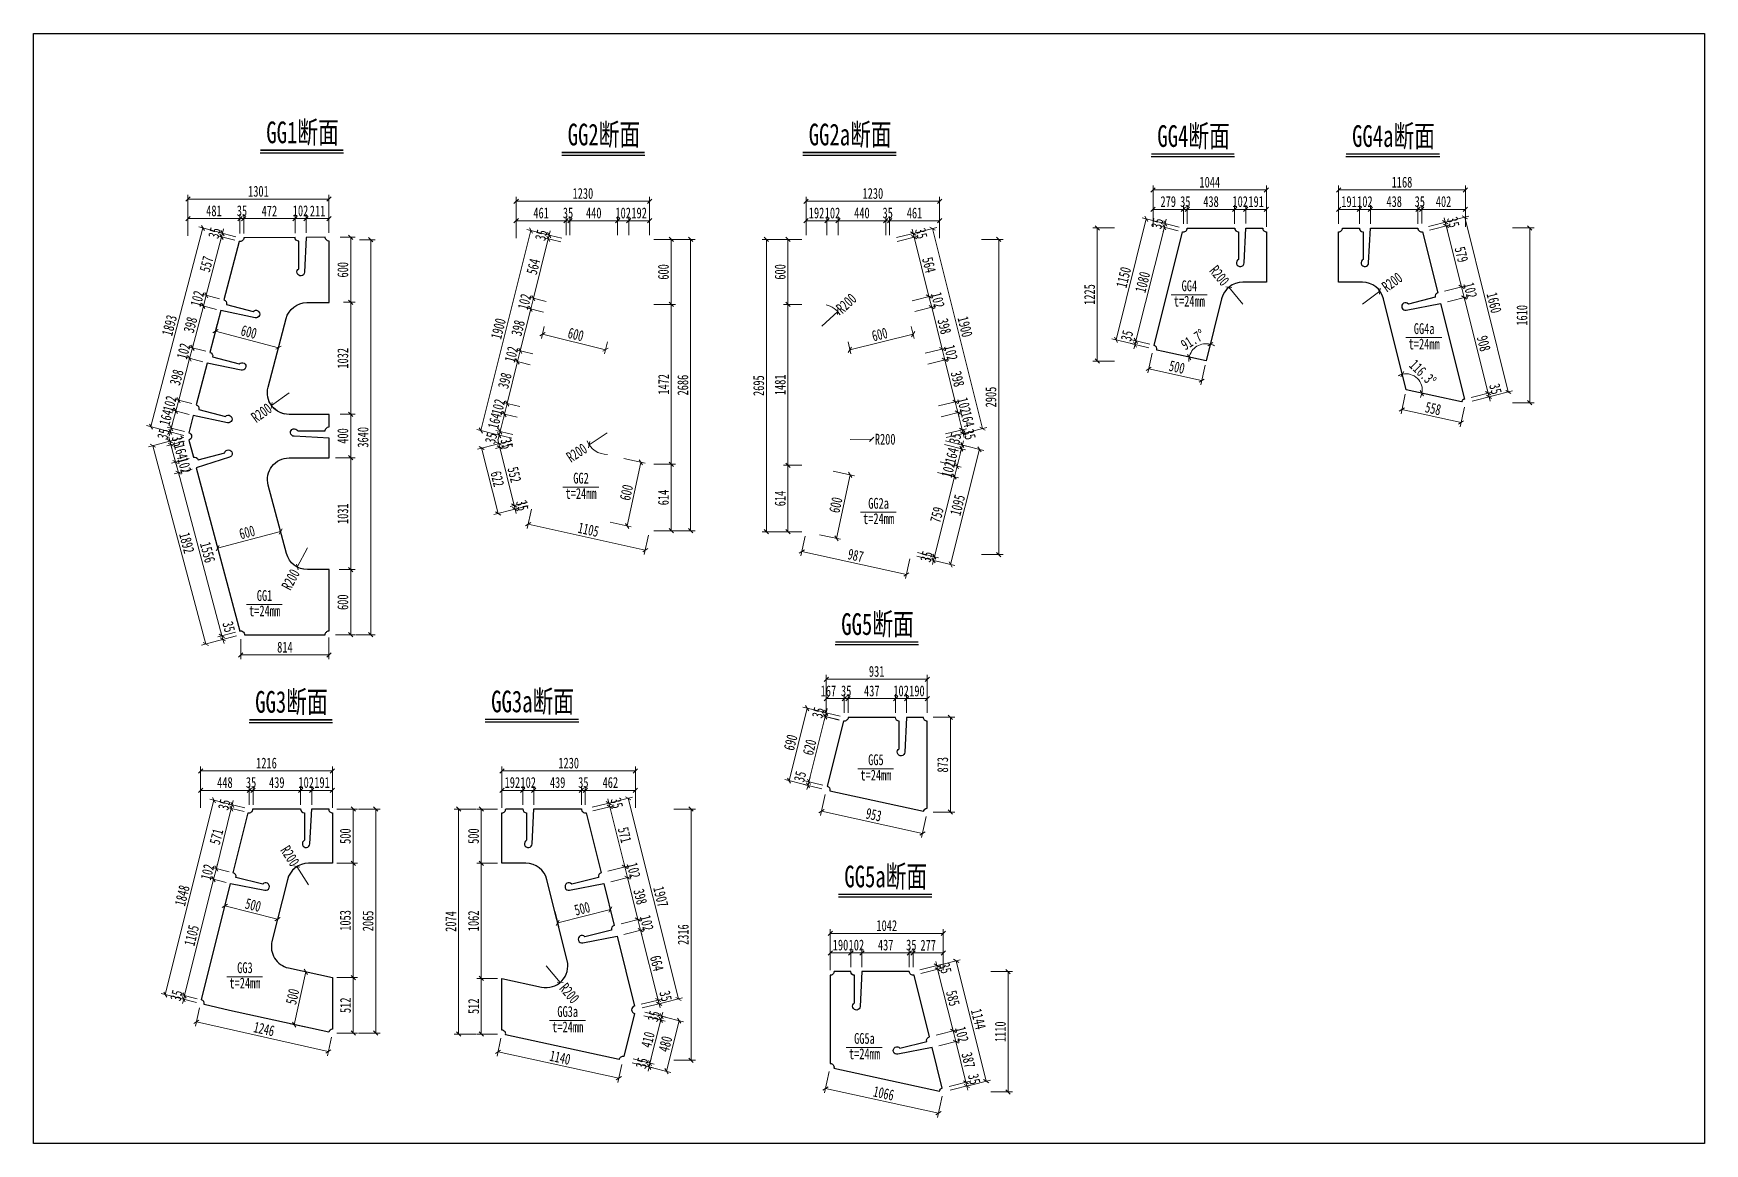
# Model space of a CAD drawing. Header units: millimetres. Extents: x -89049 to 410567, y -307459 to -100425.
# Drawn here: x 153573 to 168973, y -295945 to -285713 of the extents above; entities that cross this region are included whole.
import ezdxf
from ezdxf.enums import TextEntityAlignment as Align

# ---------------------------------------------------------------- set-up
doc = ezdxf.new("R2010")
doc.units = ezdxf.units.MM
doc.layers.get('Defpoints').update_dxf_attribs({"color": 8})
for name, color, linetype, lineweight in [('文字', 7, 'Continuous', 15), ('标注线及字体', 2, 'Continuous', 15), ('细实线', 4, 'Continuous', 15), ('钢板粗线', 1, 'Continuous', 25)]:
    doc.layers.add(name, color=color, linetype=linetype, lineweight=lineweight)
doc.styles.add('111', font='', dxfattribs={"width": 0.7})
doc.styles.add('BM_Dim', font='', dxfattribs={"width": 0.85})
doc.styles.get('111').set_extended_font_data('仿宋_GB2312')
doc.styles.get('BM_Dim').set_extended_font_data('仿宋_GB2312')
doc.dimstyles.new('200', dxfattribs={"dimscale": 0, "dimtxt": 2.5, "dimasz": 1, "dimexe": 1, "dimexo": 1, "dimgap": 0.6, "dimtad": 1, "dimdec": 0, "dimdsep": 46, "dimtxsty": '111', "dimblk": 'OBLIQUE', "dimcen": 0, "dimclrd": 4, "dimclre": 4, "dimclrt": 4, "dimadec": 1, "dimazin": 2, "dimtfac": 1, "dimtdec": 0, "dimtix": 1, "dimtmove": 2, "dimatfit": 3, "dimfxl": 4, "dimfxlon": 1, "dimtolj": 1, "dimlwd": -1, "dimlwe": -1, "dimarcsym": 0})

msp = doc.modelspace()

# ---------------------------------------------------------------- texts
at = {"layer": '文字', "style": 'BM_Dim', "width": 0.7}
for s, p in [('t=24mm', (164225.5, -288259.9)), ('GG4', (164225.5, -288118.6)), ('GG4a', (166389.3, -288513.5)), ('t=24mm', (166389.3, -288654.8)), ('GG2', (158619.9, -289891.3)), ('t=24mm', (158619.9, -290032.5)), ('t=24mm', (161361.7, -290264.6)), ('GG2a', (161361.7, -290123.4)), ('GG1', (155703.2, -290973.4)), ('t=24mm', (155703.2, -291114.7)), ('GG5', (161337.1, -292486.9)), ('t=24mm', (161337.1, -292628.1)), ('GG3', (155522.4, -294403.6)), ('t=24mm', (155522.4, -294544.8)), ('GG3a', (158496.7, -294807.6)), ('t=24mm', (158496.7, -294948.8)), ('GG5a', (161231.4, -295055.5)), ('t=24mm', (161231.4, -295196.7))]:
    msp.add_text(s, height=100, dxfattribs=at).set_placement(p, align=Align.BOTTOM_CENTER)
at = {"layer": '标注线及字体', "style": '111', "width": 0.7}
for s, p in [('GG1断面', (156053.2, -286621.3)), ('GG2断面', (158830.6, -286641.3)), ('GG2a断面', (161099.8, -286641.3)), ('GG4断面', (164264.1, -286655.2)), ('GG4a断面', (166107, -286655.2)), ('GG5断面', (161351.6, -291153.5)), ('GG3断面', (155951.1, -291870.2)), ('GG3a断面', (158173.3, -291866.4)), ('GG5a断面', (161427.8, -293479.3))]:
    msp.add_text(s, height=200, dxfattribs=at).set_placement(p, align=Align.MIDDLE)
at = {"layer": '细实线', "color": 4, "insert": (161422.5, -289453.3), "char_height": 100, "attachment_point": 5, "rotation": 0.11971, "style": '111'}
msp.add_mtext('\\A1;R200', dxfattribs=at)

# ---------------------------------------------------------------- blocks, each defined once
blk = doc.blocks.new('_Oblique')
at = {"color": 0, "linetype": 'ByBlock', "lineweight": -2}
blk.add_line((-0.5, -0.5), (0.5, 0.5), dxfattribs=at)
blk = doc.blocks.new('*D2713')
at = {"layer": 'Defpoints', "color": 0, "transparency": 16777216}
for p in [(155512, -287419), (155477, -287596), (155512, -287596)]:
    blk.add_point(p, dxfattribs=at)
at = {"layer": '细实线', "color": 4, "transparency": 16777216}
for p, q in [((155477, -287419), (155437, -287419)), ((155477, -287556), (155477, -287379)), ((155477, -287419), (155512, -287419)), ((155512, -287556), (155512, -287379)), ((155512, -287419), (155552, -287419))]:
    blk.add_line(p, q, dxfattribs=at)
at = {"layer": '细实线', "color": 4, "transparency": 16777216, "xscale": 40, "yscale": 40, "zscale": 40}
blk.add_blockref('_Oblique', (155477, -287419), dxfattribs=at)
at = {"layer": '细实线', "color": 4, "transparency": 16777216, "xscale": 40, "yscale": 40, "zscale": 40, "rotation": 180}
blk.add_blockref('_Oblique', (155512, -287419), dxfattribs=at)
at = {"layer": '细实线', "color": 4, "transparency": 16777216, "insert": (155495, -287348), "char_height": 100, "attachment_point": 5, "style": '111'}
blk.add_mtext('\\A1;35', dxfattribs=at)
blk = doc.blocks.new('*D2714')
at = {"layer": 'Defpoints', "color": 0, "transparency": 16777216}
for p in [(155512, -287419), (155512, -287596), (155984, -287593)]:
    blk.add_point(p, dxfattribs=at)
at = {"layer": '细实线', "color": 4, "transparency": 16777216}
for p, q in [((155512, -287556), (155512, -287379)), ((155984, -287419), (155512, -287419)), ((155984, -287553), (155984, -287379))]:
    blk.add_line(p, q, dxfattribs=at)
at = {"layer": '细实线', "color": 4, "transparency": 16777216, "xscale": 40, "yscale": 40, "zscale": 40, "rotation": 180}
blk.add_blockref('_Oblique', (155512, -287419), dxfattribs=at)
at = {"layer": '细实线', "color": 4, "transparency": 16777216, "xscale": 40, "yscale": 40, "zscale": 40}
blk.add_blockref('_Oblique', (155984, -287419), dxfattribs=at)
at = {"layer": '细实线', "color": 4, "transparency": 16777216, "insert": (155748, -287349), "char_height": 100, "attachment_point": 5, "style": '111'}
blk.add_mtext('\\A1;472', dxfattribs=at)
blk = doc.blocks.new('*D2715')
at = {"layer": 'Defpoints', "color": 0, "transparency": 16777216}
for p in [(156086, -287419), (155984, -287593), (156086, -287592)]:
    blk.add_point(p, dxfattribs=at)
at = {"layer": '细实线', "color": 4, "transparency": 16777216}
for p, q in [((155984, -287419), (155944, -287419)), ((155984, -287553), (155984, -287379)), ((155984, -287419), (156086, -287419)), ((156086, -287552), (156086, -287379)), ((156086, -287419), (156126, -287419))]:
    blk.add_line(p, q, dxfattribs=at)
at = {"layer": '细实线', "color": 4, "transparency": 16777216, "xscale": 40, "yscale": 40, "zscale": 40}
blk.add_blockref('_Oblique', (155984, -287419), dxfattribs=at)
at = {"layer": '细实线', "color": 4, "transparency": 16777216, "xscale": 40, "yscale": 40, "zscale": 40, "rotation": 180}
blk.add_blockref('_Oblique', (156086, -287419), dxfattribs=at)
at = {"layer": '细实线', "color": 4, "transparency": 16777216, "insert": (156035, -287348), "char_height": 100, "attachment_point": 5, "style": '111'}
blk.add_mtext('\\A1;102', dxfattribs=at)
blk = doc.blocks.new('*D2716')
at = {"layer": 'Defpoints', "color": 0, "transparency": 16777216}
for p in [(156086, -287419), (156086, -287592), (156297, -287591)]:
    blk.add_point(p, dxfattribs=at)
at = {"layer": '细实线', "color": 4, "transparency": 16777216}
for p, q in [((156086, -287552), (156086, -287379)), ((156297, -287419), (156086, -287419)), ((156297, -287551), (156297, -287379))]:
    blk.add_line(p, q, dxfattribs=at)
at = {"layer": '细实线', "color": 4, "transparency": 16777216, "xscale": 40, "yscale": 40, "zscale": 40, "rotation": 180}
blk.add_blockref('_Oblique', (156086, -287419), dxfattribs=at)
at = {"layer": '细实线', "color": 4, "transparency": 16777216, "xscale": 40, "yscale": 40, "zscale": 40}
blk.add_blockref('_Oblique', (156297, -287419), dxfattribs=at)
at = {"layer": '细实线', "color": 4, "transparency": 16777216, "insert": (156192, -287349), "char_height": 100, "attachment_point": 5, "style": '111'}
blk.add_mtext('\\A1;211', dxfattribs=at)
blk = doc.blocks.new('*D2717')
at = {"layer": 'Defpoints', "color": 0, "transparency": 16777216}
for p in [(156297, -287240), (154997, -287539), (156297, -287679)]:
    blk.add_point(p, dxfattribs=at)
at = {"layer": '细实线', "color": 4, "transparency": 16777216}
for p, q in [((154997, -287400), (154997, -287200)), ((156297, -287400), (156297, -287200)), ((154997, -287240), (156297, -287240))]:
    blk.add_line(p, q, dxfattribs=at)
at = {"layer": '细实线', "color": 4, "transparency": 16777216, "xscale": 40, "yscale": 40, "zscale": 40, "rotation": 180}
blk.add_blockref('_Oblique', (154997, -287240), dxfattribs=at)
at = {"layer": '细实线', "color": 4, "transparency": 16777216, "xscale": 40, "yscale": 40, "zscale": 40}
blk.add_blockref('_Oblique', (156297, -287240), dxfattribs=at)
at = {"layer": '细实线', "color": 4, "transparency": 16777216, "insert": (155647, -287168), "char_height": 100, "attachment_point": 5, "style": '111'}
blk.add_mtext('\\A1;1301', dxfattribs=at)
blk = doc.blocks.new('*D2718')
at = {"layer": 'Defpoints', "color": 0, "transparency": 16777216}
for p in [(155307, -287587), (155468, -287630), (155477, -287596)]:
    blk.add_point(p, dxfattribs=at)
at = {"layer": '细实线', "color": 4, "transparency": 16777216}
for p, q in [((155316, -287553), (155326, -287515)), ((155429, -287619), (155269, -287577)), ((155438, -287586), (155277, -287543)), ((155307, -287587), (155297, -287626)), ((155316, -287553), (155307, -287587))]:
    blk.add_line(p, q, dxfattribs=at)
at = {"layer": '细实线', "color": 4, "transparency": 16777216, "xscale": 40, "yscale": 40, "zscale": 40}
for p, rotation in [((155307, -287587), 75.29542478924498), ((155316, -287553), 255.2954247892449)]:
    blk.add_blockref('_Oblique', p, dxfattribs=dict(at, rotation=rotation))
at = {"layer": '细实线', "color": 4, "transparency": 16777216, "insert": (155242, -287552), "char_height": 100, "attachment_point": 5, "rotation": 75.2954, "style": '111'}
blk.add_mtext('\\A1;35', dxfattribs=at)
blk = doc.blocks.new('*D2719')
at = {"layer": 'Defpoints', "color": 0, "transparency": 16777216}
for p in [(155468, -287630), (155166, -288126), (155327, -288168)]:
    blk.add_point(p, dxfattribs=at)
at = {"layer": '细实线', "color": 4, "transparency": 16777216}
for p, q in [((155307, -287587), (155166, -288126)), ((155429, -287619), (155269, -287577)), ((155288, -288158), (155127, -288116))]:
    blk.add_line(p, q, dxfattribs=at)
at = {"layer": '细实线', "color": 4, "transparency": 16777216, "xscale": 40, "yscale": 40, "zscale": 40}
for p, rotation in [((155307, -287587), 75.29542478925195), ((155166, -288126), 255.295424789252)]:
    blk.add_blockref('_Oblique', p, dxfattribs=dict(at, rotation=rotation))
at = {"layer": '细实线', "color": 4, "transparency": 16777216, "insert": (155168, -287839), "char_height": 100, "attachment_point": 5, "rotation": 75.2954, "style": '111'}
blk.add_mtext('\\A1;557', dxfattribs=at)
blk = doc.blocks.new('*D2720')
at = {"layer": 'Defpoints', "color": 0, "transparency": 16777216}
for p in [(155140, -288225), (155301, -288267), (155327, -288168)]:
    blk.add_point(p, dxfattribs=at)
at = {"layer": '细实线', "color": 4, "transparency": 16777216}
for p, q in [((155288, -288158), (155127, -288116)), ((155166, -288126), (155140, -288225)), ((155166, -288126), (155176, -288087)), ((155262, -288257), (155101, -288215)), ((155140, -288225), (155130, -288264))]:
    blk.add_line(p, q, dxfattribs=at)
at = {"layer": '细实线', "color": 4, "transparency": 16777216, "xscale": 40, "yscale": 40, "zscale": 40}
for p, rotation in [((155166, -288126), 255.2954247892438), ((155140, -288225), 75.29542478924382)]:
    blk.add_blockref('_Oblique', p, dxfattribs=dict(at, rotation=rotation))
at = {"layer": '细实线', "color": 4, "transparency": 16777216, "insert": (155084, -288157), "char_height": 100, "attachment_point": 5, "rotation": 75.2954, "style": '111'}
blk.add_mtext('\\A1;102', dxfattribs=at)
blk = doc.blocks.new('*D2721')
at = {"layer": 'Defpoints', "color": 0, "transparency": 16777216}
for p in [(155301, -288267), (155039, -288610), (155200, -288652)]:
    blk.add_point(p, dxfattribs=at)
at = {"layer": '细实线', "color": 4, "transparency": 16777216}
for p, q in [((155140, -288225), (155039, -288610)), ((155262, -288257), (155101, -288215)), ((155161, -288642), (155000, -288600))]:
    blk.add_line(p, q, dxfattribs=at)
at = {"layer": '细实线', "color": 4, "transparency": 16777216, "xscale": 40, "yscale": 40, "zscale": 40}
for p, rotation in [((155140, -288225), 75.29542478925204), ((155039, -288610), 255.295424789252)]:
    blk.add_blockref('_Oblique', p, dxfattribs=dict(at, rotation=rotation))
at = {"layer": '细实线', "color": 4, "transparency": 16777216, "insert": (155020, -288399), "char_height": 100, "attachment_point": 5, "rotation": 75.2954, "style": '111'}
blk.add_mtext('\\A1;398', dxfattribs=at)
blk = doc.blocks.new('*D2722')
at = {"layer": 'Defpoints', "color": 0, "transparency": 16777216}
for p in [(155013, -288708), (155200, -288652), (155174, -288751)]:
    blk.add_point(p, dxfattribs=at)
at = {"layer": '细实线', "color": 4, "transparency": 16777216}
for p, q in [((155039, -288610), (155049, -288571)), ((155135, -288741), (154974, -288698)), ((155161, -288642), (155000, -288600)), ((155013, -288708), (155003, -288747)), ((155039, -288610), (155013, -288708))]:
    blk.add_line(p, q, dxfattribs=at)
at = {"layer": '细实线', "color": 4, "transparency": 16777216, "xscale": 40, "yscale": 40, "zscale": 40}
for p, rotation in [((155039, -288610), 255.2954247892446), ((155013, -288708), 75.2954247892446)]:
    blk.add_blockref('_Oblique', p, dxfattribs=dict(at, rotation=rotation))
at = {"layer": '细实线', "color": 4, "transparency": 16777216, "insert": (154957, -288641), "char_height": 100, "attachment_point": 5, "rotation": 75.2954, "style": '111'}
blk.add_mtext('\\A1;102', dxfattribs=at)
blk = doc.blocks.new('*D2723')
at = {"layer": 'Defpoints', "color": 0, "transparency": 16777216}
for p in [(155174, -288751), (154912, -289093), (155073, -289136)]:
    blk.add_point(p, dxfattribs=at)
at = {"layer": '细实线', "color": 4, "transparency": 16777216}
for p, q in [((155013, -288708), (154912, -289093)), ((155135, -288741), (154974, -288698)), ((155034, -289125), (154873, -289083))]:
    blk.add_line(p, q, dxfattribs=at)
at = {"layer": '细实线', "color": 4, "transparency": 16777216, "xscale": 40, "yscale": 40, "zscale": 40}
for p, rotation in [((155013, -288708), 75.29542478923969), ((154912, -289093), 255.2954247892397)]:
    blk.add_blockref('_Oblique', p, dxfattribs=dict(at, rotation=rotation))
at = {"layer": '细实线', "color": 4, "transparency": 16777216, "insert": (154893, -288883), "char_height": 100, "attachment_point": 5, "rotation": 75.2954, "style": '111'}
blk.add_mtext('\\A1;398', dxfattribs=at)
blk = doc.blocks.new('*D2724')
at = {"layer": 'Defpoints', "color": 0, "transparency": 16777216}
for p in [(154886, -289192), (155073, -289136), (155047, -289234)]:
    blk.add_point(p, dxfattribs=at)
at = {"layer": '细实线', "color": 4, "transparency": 16777216}
for p, q in [((154912, -289093), (154922, -289055)), ((155008, -289224), (154847, -289182)), ((155034, -289125), (154873, -289083)), ((154886, -289192), (154876, -289231)), ((154912, -289093), (154886, -289192))]:
    blk.add_line(p, q, dxfattribs=at)
at = {"layer": '细实线', "color": 4, "transparency": 16777216, "xscale": 40, "yscale": 40, "zscale": 40}
for p, rotation in [((154886, -289192), 75.29542478927624), ((154912, -289093), 255.2954247892762)]:
    blk.add_blockref('_Oblique', p, dxfattribs=dict(at, rotation=rotation))
at = {"layer": '细实线', "color": 4, "transparency": 16777216, "insert": (154830, -289125), "char_height": 100, "attachment_point": 5, "rotation": 75.2954, "style": '111'}
blk.add_mtext('\\A1;102', dxfattribs=at)
blk = doc.blocks.new('*D2725')
at = {"layer": 'Defpoints', "color": 0, "transparency": 16777216}
for p in [(154844, -289351), (155047, -289234), (155005, -289393)]:
    blk.add_point(p, dxfattribs=at)
at = {"layer": '细实线', "color": 4, "transparency": 16777216}
for p, q in [((154886, -289192), (154844, -289351)), ((155008, -289224), (154847, -289182)), ((154886, -289192), (154896, -289153)), ((154967, -289383), (154806, -289341)), ((154844, -289351), (154834, -289389))]:
    blk.add_line(p, q, dxfattribs=at)
at = {"layer": '细实线', "color": 4, "transparency": 16777216, "xscale": 40, "yscale": 40, "zscale": 40}
for p, rotation in [((154886, -289192), 255.2954247892548), ((154844, -289351), 75.29542478925481)]:
    blk.add_blockref('_Oblique', p, dxfattribs=dict(at, rotation=rotation))
at = {"layer": '细实线', "color": 4, "transparency": 16777216, "insert": (154796, -289253), "char_height": 100, "attachment_point": 5, "rotation": 75.2954, "style": '111'}
blk.add_mtext('\\A1;164', dxfattribs=at)
blk = doc.blocks.new('*D2726')
at = {"layer": 'Defpoints', "color": 0, "transparency": 16777216}
for p in [(154836, -289385), (154997, -289427), (155005, -289393)]:
    blk.add_point(p, dxfattribs=at)
at = {"layer": '细实线', "color": 4, "transparency": 16777216}
for p, q in [((154967, -289383), (154806, -289341)), ((154844, -289351), (154836, -289385)), ((154844, -289351), (154855, -289312)), ((154958, -289417), (154797, -289374)), ((154836, -289385), (154825, -289423))]:
    blk.add_line(p, q, dxfattribs=at)
at = {"layer": '细实线', "color": 4, "transparency": 16777216, "xscale": 40, "yscale": 40, "zscale": 40}
for p, rotation in [((154836, -289385), 75.29542478945578), ((154844, -289351), 255.2954247894558)]:
    blk.add_blockref('_Oblique', p, dxfattribs=dict(at, rotation=rotation))
at = {"layer": '细实线', "color": 4, "transparency": 16777216, "insert": (154771, -289405), "char_height": 100, "attachment_point": 5, "rotation": 75.2954, "style": '111'}
blk.add_mtext('\\A1;35', dxfattribs=at)
blk = doc.blocks.new('*D2727')
at = {"layer": 'Defpoints', "color": 0, "transparency": 16777216}
for p in [(155136, -287506), (155477, -287596), (154997, -289427)]:
    blk.add_point(p, dxfattribs=at)
at = {"layer": '细实线', "color": 4, "transparency": 16777216}
for p, q in [((154656, -289337), (155136, -287506)), ((155291, -287547), (155097, -287496)), ((154810, -289378), (154617, -289327))]:
    blk.add_line(p, q, dxfattribs=at)
at = {"layer": '细实线', "color": 4, "transparency": 16777216, "xscale": 40, "yscale": 40, "zscale": 40}
for p, rotation in [((155136, -287506), 75.29542478925545), ((154656, -289337), 255.2954247892554)]:
    blk.add_blockref('_Oblique', p, dxfattribs=dict(at, rotation=rotation))
at = {"layer": '细实线', "color": 4, "transparency": 16777216, "insert": (154827, -288404), "char_height": 100, "attachment_point": 5, "rotation": 75.2954, "style": '111'}
blk.add_mtext('\\A1;1893', dxfattribs=at)
blk = doc.blocks.new('*D2728')
at = {"layer": 'Defpoints', "color": 0, "transparency": 16777216}
for p in [(154841, -289504), (154997, -289427), (155006, -289461)]:
    blk.add_point(p, dxfattribs=at)
at = {"layer": '细实线', "color": 4, "transparency": 16777216}
for p, q in [((154958, -289437), (154794, -289481)), ((154967, -289471), (154803, -289515)), ((154832, -289471), (154822, -289432)), ((154832, -289471), (154841, -289504)), ((154841, -289504), (154852, -289543))]:
    blk.add_line(p, q, dxfattribs=at)
at = {"layer": '细实线', "color": 4, "transparency": 16777216, "xscale": 40, "yscale": 40, "zscale": 40}
for p, rotation in [((154832, -289471), 284.9206562950851), ((154841, -289504), 104.9206562950851)]:
    blk.add_blockref('_Oblique', p, dxfattribs=dict(at, rotation=rotation))
at = {"layer": '细实线', "color": 4, "transparency": 16777216, "insert": (154906, -289469), "char_height": 100, "attachment_point": 5, "rotation": 284.9207, "style": '111'}
blk.add_mtext('\\A1;35', dxfattribs=at)
blk = doc.blocks.new('*D2729')
at = {"layer": 'Defpoints', "color": 0, "transparency": 16777216}
for p in [(155006, -289461), (154883, -289663), (155048, -289619)]:
    blk.add_point(p, dxfattribs=at)
at = {"layer": '细实线', "color": 4, "transparency": 16777216}
for p, q in [((154967, -289471), (154803, -289515)), ((154841, -289504), (154831, -289466)), ((154841, -289504), (154883, -289663)), ((155009, -289629), (154845, -289673)), ((154883, -289663), (154894, -289702))]:
    blk.add_line(p, q, dxfattribs=at)
at = {"layer": '细实线', "color": 4, "transparency": 16777216, "xscale": 40, "yscale": 40, "zscale": 40}
for p, rotation in [((154841, -289504), 284.9206562950796), ((154883, -289663), 104.9206562950796)]:
    blk.add_blockref('_Oblique', p, dxfattribs=dict(at, rotation=rotation))
at = {"layer": '细实线', "color": 4, "transparency": 16777216, "insert": (154932, -289565), "char_height": 100, "attachment_point": 5, "rotation": 284.9207, "style": '111'}
blk.add_mtext('\\A1;164', dxfattribs=at)
blk = doc.blocks.new('*D2730')
at = {"layer": 'Defpoints', "color": 0, "transparency": 16777216}
for p in [(155048, -289619), (154910, -289761), (155074, -289718)]:
    blk.add_point(p, dxfattribs=at)
at = {"layer": '细实线', "color": 4, "transparency": 16777216}
for p, q in [((155009, -289629), (154845, -289673)), ((154883, -289663), (154873, -289624)), ((154883, -289663), (154910, -289761)), ((155035, -289728), (154871, -289772)), ((154910, -289761), (154920, -289800))]:
    blk.add_line(p, q, dxfattribs=at)
at = {"layer": '细实线', "color": 4, "transparency": 16777216, "xscale": 40, "yscale": 40, "zscale": 40}
for p, rotation in [((154883, -289663), 284.9206562950401), ((154910, -289761), 104.9206562950401)]:
    blk.add_blockref('_Oblique', p, dxfattribs=dict(at, rotation=rotation))
at = {"layer": '细实线', "color": 4, "transparency": 16777216, "insert": (154966, -289694), "char_height": 100, "attachment_point": 5, "rotation": 284.9207, "style": '111'}
blk.add_mtext('\\A1;102', dxfattribs=at)
blk = doc.blocks.new('*D2731')
at = {"layer": 'Defpoints', "color": 0, "transparency": 16777216}
for p in [(155074, -289718), (155310, -291265), (155475, -291221)]:
    blk.add_point(p, dxfattribs=at)
at = {"layer": '细实线', "color": 4, "transparency": 16777216}
for p, q in [((155035, -289728), (154871, -289772)), ((154910, -289761), (155310, -291265)), ((155436, -291231), (155272, -291275))]:
    blk.add_line(p, q, dxfattribs=at)
at = {"layer": '细实线', "color": 4, "transparency": 16777216, "xscale": 40, "yscale": 40, "zscale": 40}
for p, rotation in [((154910, -289761), 104.9206562950651), ((155310, -291265), 284.9206562950651)]:
    blk.add_blockref('_Oblique', p, dxfattribs=dict(at, rotation=rotation))
at = {"layer": '细实线', "color": 4, "transparency": 16777216, "insert": (155179, -290495), "char_height": 100, "attachment_point": 5, "rotation": 284.9207, "style": '111'}
blk.add_mtext('\\A1;1556', dxfattribs=at)
blk = doc.blocks.new('*D2732')
at = {"layer": 'Defpoints', "color": 0, "transparency": 16777216}
for p in [(155319, -291298), (155475, -291221), (155484, -291255)]:
    blk.add_point(p, dxfattribs=at)
at = {"layer": '细实线', "color": 4, "transparency": 16777216}
for p, q in [((155436, -291231), (155272, -291275)), ((155445, -291265), (155281, -291309)), ((155310, -291265), (155300, -291226)), ((155310, -291265), (155319, -291298)), ((155319, -291298), (155330, -291337))]:
    blk.add_line(p, q, dxfattribs=at)
at = {"layer": '细实线', "color": 4, "transparency": 16777216, "xscale": 40, "yscale": 40, "zscale": 40}
for p, rotation in [((155310, -291265), 284.9206562951772), ((155319, -291298), 104.9206562951772)]:
    blk.add_blockref('_Oblique', p, dxfattribs=dict(at, rotation=rotation))
at = {"layer": '细实线', "color": 4, "transparency": 16777216, "insert": (155374, -291182), "char_height": 100, "attachment_point": 5, "rotation": 284.9207, "style": '111'}
blk.add_mtext('\\A1;35', dxfattribs=at)
blk = doc.blocks.new('*D2733')
at = {"layer": 'Defpoints', "color": 0, "transparency": 16777216}
for p in [(154997, -289427), (155161, -291341), (155484, -291255)]:
    blk.add_point(p, dxfattribs=at)
at = {"layer": '细实线', "color": 4, "transparency": 16777216}
for p, q in [((154829, -289471), (154635, -289523)), ((154674, -289513), (155161, -291341)), ((155316, -291299), (155122, -291351))]:
    blk.add_line(p, q, dxfattribs=at)
at = {"layer": '细实线', "color": 4, "transparency": 16777216, "xscale": 40, "yscale": 40, "zscale": 40}
for p, rotation in [((154674, -289513), 104.9206562950649), ((155161, -291341), 284.9206562950649)]:
    blk.add_blockref('_Oblique', p, dxfattribs=dict(at, rotation=rotation))
at = {"layer": '细实线', "color": 4, "transparency": 16777216, "insert": (154987, -290408), "char_height": 100, "attachment_point": 5, "rotation": 284.9207, "style": '111'}
blk.add_mtext('\\A1;1892', dxfattribs=at)
blk = doc.blocks.new('*D2734')
at = {"layer": 'Defpoints', "color": 0, "transparency": 16777216}
for p in [(155484, -291255), (156297, -291220), (156297, -291441)]:
    blk.add_point(p, dxfattribs=at)
at = {"layer": '细实线', "color": 4, "transparency": 16777216}
for p, q in [((155484, -291295), (155484, -291481)), ((156297, -291281), (156297, -291481)), ((155484, -291441), (156297, -291441))]:
    blk.add_line(p, q, dxfattribs=at)
at = {"layer": '细实线', "color": 4, "transparency": 16777216, "xscale": 40, "yscale": 40, "zscale": 40, "rotation": 180}
blk.add_blockref('_Oblique', (155484, -291441), dxfattribs=at)
at = {"layer": '细实线', "color": 4, "transparency": 16777216, "xscale": 40, "yscale": 40, "zscale": 40}
blk.add_blockref('_Oblique', (156297, -291441), dxfattribs=at)
at = {"layer": '细实线', "color": 4, "transparency": 16777216, "insert": (155891, -291370), "char_height": 100, "attachment_point": 5, "style": '111'}
blk.add_mtext('\\A1;814', dxfattribs=at)
blk = doc.blocks.new('*D2735')
at = {"layer": 'Defpoints', "color": 0, "transparency": 16777216}
for p in [(156360, -287591), (156390, -288191), (156497, -288191)]:
    blk.add_point(p, dxfattribs=at)
at = {"layer": '细实线', "color": 4, "transparency": 16777216}
for p, q in [((156400, -287591), (156537, -287591)), ((156497, -287591), (156497, -288191)), ((156430, -288191), (156537, -288191))]:
    blk.add_line(p, q, dxfattribs=at)
at = {"layer": '细实线', "color": 4, "transparency": 16777216, "xscale": 40, "yscale": 40, "zscale": 40}
for p, rotation in [((156497, -287591), 90), ((156497, -288191), 270)]:
    blk.add_blockref('_Oblique', p, dxfattribs=dict(at, rotation=rotation))
at = {"layer": '细实线', "color": 4, "transparency": 16777216, "insert": (156425, -287891), "char_height": 100, "attachment_point": 5, "rotation": 90, "style": '111'}
blk.add_mtext('\\A1;600', dxfattribs=at)
blk = doc.blocks.new('*D2736')
at = {"layer": 'Defpoints', "color": 0, "transparency": 16777216}
for p in [(156390, -288191), (156390, -289223), (156497, -289223)]:
    blk.add_point(p, dxfattribs=at)
at = {"layer": '细实线', "color": 4, "transparency": 16777216}
for p, q in [((156430, -288191), (156537, -288191)), ((156497, -288191), (156497, -289223)), ((156430, -289223), (156537, -289223))]:
    blk.add_line(p, q, dxfattribs=at)
at = {"layer": '细实线', "color": 4, "transparency": 16777216, "xscale": 40, "yscale": 40, "zscale": 40}
for p, rotation in [((156497, -288191), 90), ((156497, -289223), 270)]:
    blk.add_blockref('_Oblique', p, dxfattribs=dict(at, rotation=rotation))
at = {"layer": '细实线', "color": 4, "transparency": 16777216, "insert": (156425, -288707), "char_height": 100, "attachment_point": 5, "rotation": 90, "style": '111'}
blk.add_mtext('\\A1;1032', dxfattribs=at)
blk = doc.blocks.new('*D2737')
at = {"layer": 'Defpoints', "color": 0, "transparency": 16777216}
for p in [(156360, -289223), (156318, -289623), (156497, -289623)]:
    blk.add_point(p, dxfattribs=at)
at = {"layer": '细实线', "color": 4, "transparency": 16777216}
for p, q in [((156400, -289223), (156537, -289223)), ((156497, -289223), (156497, -289623)), ((156358, -289623), (156537, -289623))]:
    blk.add_line(p, q, dxfattribs=at)
at = {"layer": '细实线', "color": 4, "transparency": 16777216, "xscale": 40, "yscale": 40, "zscale": 40}
for p, rotation in [((156497, -289223), 90), ((156497, -289623), 270)]:
    blk.add_blockref('_Oblique', p, dxfattribs=dict(at, rotation=rotation))
at = {"layer": '细实线', "color": 4, "transparency": 16777216, "insert": (156425, -289423), "char_height": 100, "attachment_point": 5, "rotation": 90, "style": '111'}
blk.add_mtext('\\A1;400', dxfattribs=at)
blk = doc.blocks.new('*D2738')
at = {"layer": 'Defpoints', "color": 0, "transparency": 16777216}
for p in [(156360, -289623), (156352, -290655), (156497, -290655)]:
    blk.add_point(p, dxfattribs=at)
at = {"layer": '细实线', "color": 4, "transparency": 16777216}
for p, q in [((156400, -289623), (156537, -289623)), ((156497, -289623), (156497, -290655)), ((156392, -290655), (156537, -290655))]:
    blk.add_line(p, q, dxfattribs=at)
at = {"layer": '细实线', "color": 4, "transparency": 16777216, "xscale": 40, "yscale": 40, "zscale": 40}
for p, rotation in [((156497, -289623), 90), ((156497, -290655), 270)]:
    blk.add_blockref('_Oblique', p, dxfattribs=dict(at, rotation=rotation))
at = {"layer": '细实线', "color": 4, "transparency": 16777216, "insert": (156425, -290139), "char_height": 100, "attachment_point": 5, "rotation": 90, "style": '111'}
blk.add_mtext('\\A1;1031', dxfattribs=at)
blk = doc.blocks.new('*D2739')
at = {"layer": 'Defpoints', "color": 0, "transparency": 16777216}
for p in [(156360, -290655), (156318, -291255), (156497, -291255)]:
    blk.add_point(p, dxfattribs=at)
at = {"layer": '细实线', "color": 4, "transparency": 16777216}
for p, q in [((156400, -290655), (156537, -290655)), ((156497, -290655), (156497, -291255)), ((156358, -291255), (156537, -291255))]:
    blk.add_line(p, q, dxfattribs=at)
at = {"layer": '细实线', "color": 4, "transparency": 16777216, "xscale": 40, "yscale": 40, "zscale": 40}
for p, rotation in [((156497, -290655), 90), ((156497, -291255), 270)]:
    blk.add_blockref('_Oblique', p, dxfattribs=dict(at, rotation=rotation))
at = {"layer": '细实线', "color": 4, "transparency": 16777216, "insert": (156425, -290955), "char_height": 100, "attachment_point": 5, "rotation": 90, "style": '111'}
blk.add_mtext('\\A1;600', dxfattribs=at)
blk = doc.blocks.new('*D2740')
at = {"layer": 'Defpoints', "color": 0, "transparency": 16777216}
for p in [(155929, -289025), (155768, -289142)]:
    blk.add_point(p, dxfattribs=at)
at = {"layer": '细实线', "color": 4, "transparency": 16777216}
for p in [(155929, -289025), (155768, -289142)]:
    blk.add_line(p, (155768, -289142), dxfattribs=at)
blk.add_arc((155929, -289025), 200, 204.6348, 258.5217, dxfattribs=at)
at = {"layer": '细实线', "color": 4, "transparency": 16777216, "xscale": 40, "yscale": 40, "zscale": 40, "rotation": 36.11316447564208}
blk.add_blockref('_Oblique', (155768, -289142), dxfattribs=at)
at = {"layer": '细实线', "color": 4, "transparency": 16777216, "insert": (155675, -289210), "char_height": 100, "attachment_point": 5, "rotation": 36.1132, "style": '111'}
blk.add_mtext('\\A1;R200', dxfattribs=at)
blk = doc.blocks.new('*D2741')
at = {"layer": 'Defpoints', "color": 0, "transparency": 16777216}
for p in [(156098, -290455), (156005, -290631)]:
    blk.add_point(p, dxfattribs=at)
at = {"layer": '细实线', "color": 4, "transparency": 16777216}
for p, q in [((156005, -290631), (156098, -290455)), ((156098, -290455), (156005, -290631))]:
    blk.add_line(p, q, dxfattribs=at)
blk.add_arc((156098, -290455), 200, 230.6693, 258.5217, dxfattribs=at)
at = {"layer": '细实线', "color": 4, "transparency": 16777216, "xscale": 40, "yscale": 40, "zscale": 40, "rotation": 242.1476704251112}
blk.add_blockref('_Oblique', (156005, -290631), dxfattribs=at)
at = {"layer": '细实线', "color": 4, "transparency": 16777216, "insert": (155944, -290746), "char_height": 100, "attachment_point": 5, "rotation": 62.1477, "style": '111'}
blk.add_mtext('\\A1;R200', dxfattribs=at)
blk = doc.blocks.new('*D2742')
at = {"layer": 'Defpoints', "color": 0, "transparency": 16777216}
for p in [(155822, -290196), (155243, -290352), (155271, -290458)]:
    blk.add_point(p, dxfattribs=at)
at = {"layer": '细实线', "color": 4, "transparency": 16777216}
for p, q in [((155832, -290235), (155861, -290341)), ((155253, -290390), (155281, -290496)), ((155851, -290302), (155271, -290458))]:
    blk.add_line(p, q, dxfattribs=at)
at = {"layer": '细实线', "color": 4, "transparency": 16777216, "xscale": 40, "yscale": 40, "zscale": 40}
for p, rotation in [((155851, -290302), 14.99487714769634), ((155271, -290458), 194.9948771476963)]:
    blk.add_blockref('_Oblique', p, dxfattribs=dict(at, rotation=rotation))
at = {"layer": '细实线', "color": 4, "transparency": 16777216, "insert": (155542, -290311), "char_height": 100, "attachment_point": 5, "rotation": 14.9949, "style": '111'}
blk.add_mtext('\\A1;600', dxfattribs=at)
blk = doc.blocks.new('*D2743')
at = {"layer": 'Defpoints', "color": 0, "transparency": 16777216}
for p in [(155279, -288350), (155859, -288501), (155831, -288609)]:
    blk.add_point(p, dxfattribs=at)
at = {"layer": '细实线', "color": 4, "transparency": 16777216}
for p, q in [((155268, -288389), (155240, -288496)), ((155251, -288457), (155831, -288609)), ((155849, -288540), (155821, -288647))]:
    blk.add_line(p, q, dxfattribs=at)
at = {"layer": '细实线', "color": 4, "transparency": 16777216, "xscale": 40, "yscale": 40, "zscale": 40}
for p, rotation in [((155251, -288457), 165.3669732225865), ((155831, -288609), 345.3669732225865)]:
    blk.add_blockref('_Oblique', p, dxfattribs=dict(at, rotation=rotation))
at = {"layer": '细实线', "color": 4, "transparency": 16777216, "insert": (155559, -288464), "char_height": 100, "attachment_point": 5, "rotation": 345.367, "style": '111'}
blk.add_mtext('\\A1;600', dxfattribs=at)
blk = doc.blocks.new('*D2711')
at = {"layer": 'Defpoints', "color": 0, "transparency": 16777216}
for p in [(156537, -287614), (156504, -291255), (156682, -291255)]:
    blk.add_point(p, dxfattribs=at)
at = {"layer": '细实线', "color": 4, "transparency": 16777216}
for p, q in [((156577, -287614), (156722, -287614)), ((156682, -287614), (156682, -291255)), ((156544, -291255), (156722, -291255))]:
    blk.add_line(p, q, dxfattribs=at)
at = {"layer": '细实线', "color": 4, "transparency": 16777216, "xscale": 40, "yscale": 40, "zscale": 40}
for p, rotation in [((156682, -287614), 90), ((156682, -291255), 270)]:
    blk.add_blockref('_Oblique', p, dxfattribs=dict(at, rotation=rotation))
at = {"layer": '细实线', "color": 4, "transparency": 16777216, "insert": (156611, -289435), "char_height": 100, "attachment_point": 5, "rotation": 90, "style": '111'}
blk.add_mtext('\\A1;3640', dxfattribs=at)
blk = doc.blocks.new('*D2712')
at = {"layer": 'Defpoints', "color": 0, "transparency": 16777216}
for p in [(155477, -287419), (155477, -287596), (154997, -289427)]:
    blk.add_point(p, dxfattribs=at)
at = {"layer": '细实线', "color": 4, "transparency": 16777216}
for p, q in [((154997, -287579), (154997, -287379)), ((154997, -287419), (155477, -287419)), ((155477, -287556), (155477, -287379))]:
    blk.add_line(p, q, dxfattribs=at)
at = {"layer": '细实线', "color": 4, "transparency": 16777216, "xscale": 40, "yscale": 40, "zscale": 40, "rotation": 180}
blk.add_blockref('_Oblique', (154997, -287419), dxfattribs=at)
at = {"layer": '细实线', "color": 4, "transparency": 16777216, "xscale": 40, "yscale": 40, "zscale": 40}
blk.add_blockref('_Oblique', (155477, -287419), dxfattribs=at)
at = {"layer": '细实线', "color": 4, "transparency": 16777216, "insert": (155237, -287348), "char_height": 100, "attachment_point": 5, "style": '111'}
blk.add_mtext('\\A1;481', dxfattribs=at)
blk = doc.blocks.new('*D2750')
at = {"layer": 'Defpoints', "color": 0, "transparency": 16777216}
for p in [(160694, -287439), (160694, -287611), (160886, -287611)]:
    blk.add_point(p, dxfattribs=at)
at = {"layer": '细实线', "color": 4, "transparency": 16777216}
for p, q in [((160694, -287571), (160694, -287399)), ((160886, -287439), (160694, -287439)), ((160886, -287571), (160886, -287399))]:
    blk.add_line(p, q, dxfattribs=at)
at = {"layer": '细实线', "color": 4, "transparency": 16777216, "xscale": 40, "yscale": 40, "zscale": 40, "rotation": 180}
blk.add_blockref('_Oblique', (160694, -287439), dxfattribs=at)
at = {"layer": '细实线', "color": 4, "transparency": 16777216, "xscale": 40, "yscale": 40, "zscale": 40}
blk.add_blockref('_Oblique', (160886, -287439), dxfattribs=at)
at = {"layer": '细实线', "color": 4, "transparency": 16777216, "insert": (160790, -287368), "char_height": 100, "attachment_point": 5, "style": '111'}
blk.add_mtext('\\A1;192', dxfattribs=at)
blk = doc.blocks.new('*D2751')
at = {"layer": 'Defpoints', "color": 0, "transparency": 16777216}
for p in [(160988, -287439), (160886, -287611), (160988, -287611)]:
    blk.add_point(p, dxfattribs=at)
at = {"layer": '细实线', "color": 4, "transparency": 16777216}
for p, q in [((160886, -287439), (160846, -287439)), ((160886, -287571), (160886, -287399)), ((160886, -287439), (160988, -287439)), ((160988, -287571), (160988, -287399)), ((160988, -287439), (161028, -287439))]:
    blk.add_line(p, q, dxfattribs=at)
at = {"layer": '细实线', "color": 4, "transparency": 16777216, "xscale": 40, "yscale": 40, "zscale": 40}
blk.add_blockref('_Oblique', (160886, -287439), dxfattribs=at)
at = {"layer": '细实线', "color": 4, "transparency": 16777216, "xscale": 40, "yscale": 40, "zscale": 40, "rotation": 180}
blk.add_blockref('_Oblique', (160988, -287439), dxfattribs=at)
at = {"layer": '细实线', "color": 4, "transparency": 16777216, "insert": (160937, -287368), "char_height": 100, "attachment_point": 5, "style": '111'}
blk.add_mtext('\\A1;102', dxfattribs=at)
blk = doc.blocks.new('*D2752')
at = {"layer": 'Defpoints', "color": 0, "transparency": 16777216}
for p in [(161428, -287439), (160988, -287611), (161428, -287611)]:
    blk.add_point(p, dxfattribs=at)
at = {"layer": '细实线', "color": 4, "transparency": 16777216}
for p, q in [((160988, -287571), (160988, -287399)), ((160988, -287439), (161428, -287439)), ((161428, -287571), (161428, -287399))]:
    blk.add_line(p, q, dxfattribs=at)
at = {"layer": '细实线', "color": 4, "transparency": 16777216, "xscale": 40, "yscale": 40, "zscale": 40, "rotation": 180}
blk.add_blockref('_Oblique', (160988, -287439), dxfattribs=at)
at = {"layer": '细实线', "color": 4, "transparency": 16777216, "xscale": 40, "yscale": 40, "zscale": 40}
blk.add_blockref('_Oblique', (161428, -287439), dxfattribs=at)
at = {"layer": '细实线', "color": 4, "transparency": 16777216, "insert": (161208, -287368), "char_height": 100, "attachment_point": 5, "style": '111'}
blk.add_mtext('\\A1;440', dxfattribs=at)
blk = doc.blocks.new('*D2753')
at = {"layer": 'Defpoints', "color": 0, "transparency": 16777216}
for p in [(161428, -287439), (161428, -287611), (161463, -287611)]:
    blk.add_point(p, dxfattribs=at)
at = {"layer": '细实线', "color": 4, "transparency": 16777216}
for p, q in [((161428, -287439), (161388, -287439)), ((161428, -287571), (161428, -287399)), ((161463, -287439), (161428, -287439)), ((161463, -287571), (161463, -287399)), ((161463, -287439), (161503, -287439))]:
    blk.add_line(p, q, dxfattribs=at)
at = {"layer": '细实线', "color": 4, "transparency": 16777216, "xscale": 40, "yscale": 40, "zscale": 40}
blk.add_blockref('_Oblique', (161428, -287439), dxfattribs=at)
at = {"layer": '细实线', "color": 4, "transparency": 16777216, "xscale": 40, "yscale": 40, "zscale": 40, "rotation": 180}
blk.add_blockref('_Oblique', (161463, -287439), dxfattribs=at)
at = {"layer": '细实线', "color": 4, "transparency": 16777216, "insert": (161446, -287368), "char_height": 100, "attachment_point": 5, "style": '111'}
blk.add_mtext('\\A1;35', dxfattribs=at)
blk = doc.blocks.new('*D2754')
at = {"layer": 'Defpoints', "color": 0, "transparency": 16777216}
for p in [(161924, -287260), (160694, -287611), (161924, -287599)]:
    blk.add_point(p, dxfattribs=at)
at = {"layer": '细实线', "color": 4, "transparency": 16777216}
for p, q in [((160694, -287420), (160694, -287220)), ((160694, -287260), (161924, -287260)), ((161924, -287420), (161924, -287220))]:
    blk.add_line(p, q, dxfattribs=at)
at = {"layer": '细实线', "color": 4, "transparency": 16777216, "xscale": 40, "yscale": 40, "zscale": 40, "rotation": 180}
blk.add_blockref('_Oblique', (160694, -287260), dxfattribs=at)
at = {"layer": '细实线', "color": 4, "transparency": 16777216, "xscale": 40, "yscale": 40, "zscale": 40}
blk.add_blockref('_Oblique', (161924, -287260), dxfattribs=at)
at = {"layer": '细实线', "color": 4, "transparency": 16777216, "insert": (161309, -287188), "char_height": 100, "attachment_point": 5, "style": '111'}
blk.add_mtext('\\A1;1230', dxfattribs=at)
blk = doc.blocks.new('*D2755')
at = {"layer": 'Defpoints', "color": 0, "transparency": 16777216}
for p in [(157891, -292689), (157891, -292896), (158082, -292861)]:
    blk.add_point(p, dxfattribs=at)
at = {"layer": '细实线', "color": 4, "transparency": 16777216}
for p, q in [((157891, -292849), (157891, -292649)), ((158082, -292689), (157891, -292689)), ((158082, -292821), (158082, -292649))]:
    blk.add_line(p, q, dxfattribs=at)
at = {"layer": '细实线', "color": 4, "transparency": 16777216, "xscale": 40, "yscale": 40, "zscale": 40, "rotation": 180}
blk.add_blockref('_Oblique', (157891, -292689), dxfattribs=at)
at = {"layer": '细实线', "color": 4, "transparency": 16777216, "xscale": 40, "yscale": 40, "zscale": 40}
blk.add_blockref('_Oblique', (158082, -292689), dxfattribs=at)
at = {"layer": '细实线', "color": 4, "transparency": 16777216, "insert": (157987, -292617), "char_height": 100, "attachment_point": 5, "style": '111'}
blk.add_mtext('\\A1;192', dxfattribs=at)
blk = doc.blocks.new('*D2756')
at = {"layer": 'Defpoints', "color": 0, "transparency": 16777216}
for p in [(158184, -292689), (158082, -292861), (158184, -292861)]:
    blk.add_point(p, dxfattribs=at)
at = {"layer": '细实线', "color": 4, "transparency": 16777216}
for p, q in [((158082, -292689), (158042, -292689)), ((158082, -292821), (158082, -292649)), ((158082, -292689), (158184, -292689)), ((158184, -292821), (158184, -292649)), ((158184, -292689), (158224, -292689))]:
    blk.add_line(p, q, dxfattribs=at)
at = {"layer": '细实线', "color": 4, "transparency": 16777216, "xscale": 40, "yscale": 40, "zscale": 40}
blk.add_blockref('_Oblique', (158082, -292689), dxfattribs=at)
at = {"layer": '细实线', "color": 4, "transparency": 16777216, "xscale": 40, "yscale": 40, "zscale": 40, "rotation": 180}
blk.add_blockref('_Oblique', (158184, -292689), dxfattribs=at)
at = {"layer": '细实线', "color": 4, "transparency": 16777216, "insert": (158133, -292617), "char_height": 100, "attachment_point": 5, "style": '111'}
blk.add_mtext('\\A1;102', dxfattribs=at)
blk = doc.blocks.new('*D2757')
at = {"layer": 'Defpoints', "color": 0, "transparency": 16777216}
for p in [(158623, -292689), (158184, -292861), (158623, -292861)]:
    blk.add_point(p, dxfattribs=at)
at = {"layer": '细实线', "color": 4, "transparency": 16777216}
for p, q in [((158184, -292821), (158184, -292649)), ((158184, -292689), (158623, -292689)), ((158623, -292821), (158623, -292649))]:
    blk.add_line(p, q, dxfattribs=at)
at = {"layer": '细实线', "color": 4, "transparency": 16777216, "xscale": 40, "yscale": 40, "zscale": 40, "rotation": 180}
blk.add_blockref('_Oblique', (158184, -292689), dxfattribs=at)
at = {"layer": '细实线', "color": 4, "transparency": 16777216, "xscale": 40, "yscale": 40, "zscale": 40}
blk.add_blockref('_Oblique', (158623, -292689), dxfattribs=at)
at = {"layer": '细实线', "color": 4, "transparency": 16777216, "insert": (158404, -292617), "char_height": 100, "attachment_point": 5, "style": '111'}
blk.add_mtext('\\A1;439', dxfattribs=at)
blk = doc.blocks.new('*D2758')
at = {"layer": 'Defpoints', "color": 0, "transparency": 16777216}
for p in [(158623, -292689), (158623, -292861), (158658, -292861)]:
    blk.add_point(p, dxfattribs=at)
at = {"layer": '细实线', "color": 4, "transparency": 16777216}
for p, q in [((158623, -292689), (158583, -292689)), ((158623, -292821), (158623, -292649)), ((158658, -292689), (158623, -292689)), ((158658, -292821), (158658, -292649)), ((158658, -292689), (158698, -292689))]:
    blk.add_line(p, q, dxfattribs=at)
at = {"layer": '细实线', "color": 4, "transparency": 16777216, "xscale": 40, "yscale": 40, "zscale": 40}
blk.add_blockref('_Oblique', (158623, -292689), dxfattribs=at)
at = {"layer": '细实线', "color": 4, "transparency": 16777216, "xscale": 40, "yscale": 40, "zscale": 40, "rotation": 180}
blk.add_blockref('_Oblique', (158658, -292689), dxfattribs=at)
at = {"layer": '细实线', "color": 4, "transparency": 16777216, "insert": (158641, -292617), "char_height": 100, "attachment_point": 5, "style": '111'}
blk.add_mtext('\\A1;35', dxfattribs=at)
blk = doc.blocks.new('*D2759')
at = {"layer": 'Defpoints', "color": 0, "transparency": 16777216}
for p in [(159121, -292510), (157891, -292896), (159121, -292843)]:
    blk.add_point(p, dxfattribs=at)
at = {"layer": '细实线', "color": 4, "transparency": 16777216}
for p, q in [((157891, -292670), (157891, -292470)), ((157891, -292510), (159121, -292510)), ((159121, -292670), (159121, -292470))]:
    blk.add_line(p, q, dxfattribs=at)
at = {"layer": '细实线', "color": 4, "transparency": 16777216, "xscale": 40, "yscale": 40, "zscale": 40, "rotation": 180}
blk.add_blockref('_Oblique', (157891, -292510), dxfattribs=at)
at = {"layer": '细实线', "color": 4, "transparency": 16777216, "xscale": 40, "yscale": 40, "zscale": 40}
blk.add_blockref('_Oblique', (159121, -292510), dxfattribs=at)
at = {"layer": '细实线', "color": 4, "transparency": 16777216, "insert": (158506, -292438), "char_height": 100, "attachment_point": 5, "style": '111'}
blk.add_mtext('\\A1;1230', dxfattribs=at)
blk = doc.blocks.new('*D2760')
at = {"layer": 'Defpoints', "color": 0, "transparency": 16777216}
for p in [(165601, -287335), (165601, -287507), (165792, -287507)]:
    blk.add_point(p, dxfattribs=at)
at = {"layer": '细实线', "color": 4, "transparency": 16777216}
for p, q in [((165601, -287467), (165601, -287295)), ((165792, -287335), (165601, -287335)), ((165792, -287467), (165792, -287295))]:
    blk.add_line(p, q, dxfattribs=at)
at = {"layer": '细实线', "color": 4, "transparency": 16777216, "xscale": 40, "yscale": 40, "zscale": 40, "rotation": 180}
blk.add_blockref('_Oblique', (165601, -287335), dxfattribs=at)
at = {"layer": '细实线', "color": 4, "transparency": 16777216, "xscale": 40, "yscale": 40, "zscale": 40}
blk.add_blockref('_Oblique', (165792, -287335), dxfattribs=at)
at = {"layer": '细实线', "color": 4, "transparency": 16777216, "insert": (165697, -287263), "char_height": 100, "attachment_point": 5, "style": '111'}
blk.add_mtext('\\A1;191', dxfattribs=at)
blk = doc.blocks.new('*D2761')
at = {"layer": 'Defpoints', "color": 0, "transparency": 16777216}
for p in [(165894, -287335), (165792, -287506), (165894, -287506)]:
    blk.add_point(p, dxfattribs=at)
at = {"layer": '细实线', "color": 4, "transparency": 16777216}
for p, q in [((165792, -287335), (165752, -287335)), ((165792, -287466), (165792, -287295)), ((165792, -287335), (165894, -287335)), ((165894, -287466), (165894, -287295)), ((165894, -287335), (165934, -287335))]:
    blk.add_line(p, q, dxfattribs=at)
at = {"layer": '细实线', "color": 4, "transparency": 16777216, "xscale": 40, "yscale": 40, "zscale": 40}
blk.add_blockref('_Oblique', (165792, -287335), dxfattribs=at)
at = {"layer": '细实线', "color": 4, "transparency": 16777216, "xscale": 40, "yscale": 40, "zscale": 40, "rotation": 180}
blk.add_blockref('_Oblique', (165894, -287335), dxfattribs=at)
at = {"layer": '细实线', "color": 4, "transparency": 16777216, "insert": (165843, -287263), "char_height": 100, "attachment_point": 5, "style": '111'}
blk.add_mtext('\\A1;102', dxfattribs=at)
blk = doc.blocks.new('*D2762')
at = {"layer": 'Defpoints', "color": 0, "transparency": 16777216}
for p in [(166332, -287335), (165894, -287507), (166332, -287507)]:
    blk.add_point(p, dxfattribs=at)
at = {"layer": '细实线', "color": 4, "transparency": 16777216}
for p, q in [((165894, -287467), (165894, -287295)), ((165894, -287335), (166332, -287335)), ((166332, -287467), (166332, -287295))]:
    blk.add_line(p, q, dxfattribs=at)
at = {"layer": '细实线', "color": 4, "transparency": 16777216, "xscale": 40, "yscale": 40, "zscale": 40, "rotation": 180}
blk.add_blockref('_Oblique', (165894, -287335), dxfattribs=at)
at = {"layer": '细实线', "color": 4, "transparency": 16777216, "xscale": 40, "yscale": 40, "zscale": 40}
blk.add_blockref('_Oblique', (166332, -287335), dxfattribs=at)
at = {"layer": '细实线', "color": 4, "transparency": 16777216, "insert": (166113, -287263), "char_height": 100, "attachment_point": 5, "style": '111'}
blk.add_mtext('\\A1;438', dxfattribs=at)
blk = doc.blocks.new('*D2763')
at = {"layer": 'Defpoints', "color": 0, "transparency": 16777216}
for p in [(166332, -287335), (166332, -287506), (166367, -287506)]:
    blk.add_point(p, dxfattribs=at)
at = {"layer": '细实线', "color": 4, "transparency": 16777216}
for p, q in [((166332, -287335), (166292, -287335)), ((166332, -287466), (166332, -287295)), ((166367, -287335), (166332, -287335)), ((166367, -287466), (166367, -287295)), ((166367, -287335), (166407, -287335))]:
    blk.add_line(p, q, dxfattribs=at)
at = {"layer": '细实线', "color": 4, "transparency": 16777216, "xscale": 40, "yscale": 40, "zscale": 40}
blk.add_blockref('_Oblique', (166332, -287335), dxfattribs=at)
at = {"layer": '细实线', "color": 4, "transparency": 16777216, "xscale": 40, "yscale": 40, "zscale": 40, "rotation": 180}
blk.add_blockref('_Oblique', (166367, -287335), dxfattribs=at)
at = {"layer": '细实线', "color": 4, "transparency": 16777216, "insert": (166349, -287263), "char_height": 100, "attachment_point": 5, "style": '111'}
blk.add_mtext('\\A1;35', dxfattribs=at)
blk = doc.blocks.new('*D2764')
at = {"layer": 'Defpoints', "color": 0, "transparency": 16777216}
for p in [(166769, -287155), (166769, -287493), (165601, -287542)]:
    blk.add_point(p, dxfattribs=at)
at = {"layer": '细实线', "color": 4, "transparency": 16777216}
for p, q in [((165601, -287315), (165601, -287115)), ((165601, -287155), (166769, -287155)), ((166769, -287315), (166769, -287115))]:
    blk.add_line(p, q, dxfattribs=at)
at = {"layer": '细实线', "color": 4, "transparency": 16777216, "xscale": 40, "yscale": 40, "zscale": 40, "rotation": 180}
blk.add_blockref('_Oblique', (165601, -287155), dxfattribs=at)
at = {"layer": '细实线', "color": 4, "transparency": 16777216, "xscale": 40, "yscale": 40, "zscale": 40}
blk.add_blockref('_Oblique', (166769, -287155), dxfattribs=at)
at = {"layer": '细实线', "color": 4, "transparency": 16777216, "insert": (166185, -287084), "char_height": 100, "attachment_point": 5, "style": '111'}
blk.add_mtext('\\A1;1168', dxfattribs=at)
blk = doc.blocks.new('*D2765')
at = {"layer": 'Defpoints', "color": 0, "transparency": 16777216}
for p in [(160694, -290306), (161658, -290516), (161618, -290699)]:
    blk.add_point(p, dxfattribs=at)
at = {"layer": '细实线', "color": 4, "transparency": 16777216}
for p, q in [((160685, -290345), (160645, -290528)), ((160654, -290488), (161618, -290699)), ((161650, -290556), (161610, -290738))]:
    blk.add_line(p, q, dxfattribs=at)
at = {"layer": '细实线', "color": 4, "transparency": 16777216, "xscale": 40, "yscale": 40, "zscale": 40}
for p, rotation in [((160654, -290488), 167.68699086324), ((161618, -290699), 347.6869908632399)]:
    blk.add_blockref('_Oblique', p, dxfattribs=dict(at, rotation=rotation))
at = {"layer": '细实线', "color": 4, "transparency": 16777216, "insert": (161151, -290524), "char_height": 100, "attachment_point": 5, "rotation": 347.687, "style": '111'}
blk.add_mtext('\\A1;987', dxfattribs=at)
blk = doc.blocks.new('*D2766')
at = {"layer": 'Defpoints', "color": 0, "transparency": 16777216}
for p in [(161658, -290516), (161667, -290483), (161876, -290535)]:
    blk.add_point(p, dxfattribs=at)
at = {"layer": '细实线', "color": 4, "transparency": 16777216}
for p, q in [((161713, -290530), (161907, -290579)), ((161721, -290496), (161915, -290545)), ((161868, -290569), (161858, -290608)), ((161868, -290569), (161876, -290535)), ((161876, -290535), (161886, -290496))]:
    blk.add_line(p, q, dxfattribs=at)
at = {"layer": '细实线', "color": 4, "transparency": 16777216, "xscale": 40, "yscale": 40, "zscale": 40}
for p, rotation in [((161868, -290569), 75.9642839969285), ((161876, -290535), 255.9642839969285)]:
    blk.add_blockref('_Oblique', p, dxfattribs=dict(at, rotation=rotation))
at = {"layer": '细实线', "color": 4, "transparency": 16777216, "insert": (161803, -290535), "char_height": 100, "attachment_point": 5, "rotation": 75.9643, "style": '111'}
blk.add_mtext('\\A1;35', dxfattribs=at)
blk = doc.blocks.new('*D2767')
at = {"layer": 'Defpoints', "color": 0, "transparency": 16777216}
for p in [(161851, -289746), (162061, -289798), (161667, -290483)]:
    blk.add_point(p, dxfattribs=at)
at = {"layer": '细实线', "color": 4, "transparency": 16777216}
for p, q in [((161876, -290535), (162061, -289798)), ((161905, -289760), (162099, -289808)), ((161721, -290496), (161915, -290545))]:
    blk.add_line(p, q, dxfattribs=at)
at = {"layer": '细实线', "color": 4, "transparency": 16777216, "xscale": 40, "yscale": 40, "zscale": 40}
for p, rotation in [((162061, -289798), 75.96373195152547), ((161876, -290535), 255.9637319515254)]:
    blk.add_blockref('_Oblique', p, dxfattribs=dict(at, rotation=rotation))
at = {"layer": '细实线', "color": 4, "transparency": 16777216, "insert": (161899, -290149), "char_height": 100, "attachment_point": 5, "rotation": 75.9637, "style": '111'}
blk.add_mtext('\\A1;759', dxfattribs=at)
blk = doc.blocks.new('*D2768')
at = {"layer": 'Defpoints', "color": 0, "transparency": 16777216}
for p in [(161875, -289647), (161851, -289746), (162085, -289700)]:
    blk.add_point(p, dxfattribs=at)
at = {"layer": '细实线', "color": 4, "transparency": 16777216}
for p, q in [((161930, -289661), (162124, -289709)), ((162085, -289700), (162095, -289661)), ((161905, -289760), (162099, -289808)), ((162061, -289798), (162051, -289837)), ((162061, -289798), (162085, -289700))]:
    blk.add_line(p, q, dxfattribs=at)
at = {"layer": '细实线', "color": 4, "transparency": 16777216, "xscale": 40, "yscale": 40, "zscale": 40}
for p, rotation in [((162061, -289798), 75.96428399710123), ((162085, -289700), 255.9642839971012)]:
    blk.add_blockref('_Oblique', p, dxfattribs=dict(at, rotation=rotation))
at = {"layer": '细实线', "color": 4, "transparency": 16777216, "insert": (162004, -289732), "char_height": 100, "attachment_point": 5, "rotation": 75.9643, "style": '111'}
blk.add_mtext('\\A1;102', dxfattribs=at)
blk = doc.blocks.new('*D2769')
at = {"layer": 'Defpoints', "color": 0, "transparency": 16777216}
for p in [(161915, -289488), (161875, -289647), (162085, -289700)]:
    blk.add_point(p, dxfattribs=at)
at = {"layer": '细实线', "color": 4, "transparency": 16777216}
for p, q in [((161970, -289502), (162164, -289550)), ((162125, -289540), (162135, -289502)), ((161930, -289661), (162124, -289709)), ((162125, -289540), (162085, -289700)), ((162085, -289700), (162076, -289738))]:
    blk.add_line(p, q, dxfattribs=at)
at = {"layer": '细实线', "color": 4, "transparency": 16777216, "xscale": 40, "yscale": 40, "zscale": 40}
for p, rotation in [((162125, -289540), 255.9642839971027), ((162085, -289700), 75.96428399710271)]:
    blk.add_blockref('_Oblique', p, dxfattribs=dict(at, rotation=rotation))
at = {"layer": '细实线', "color": 4, "transparency": 16777216, "insert": (162036, -289603), "char_height": 100, "attachment_point": 5, "rotation": 75.9643, "style": '111'}
blk.add_mtext('\\A1;164', dxfattribs=at)
blk = doc.blocks.new('*D2770')
at = {"layer": 'Defpoints', "color": 0, "transparency": 16777216}
for p in [(161915, -289488), (161924, -289454), (162134, -289506)]:
    blk.add_point(p, dxfattribs=at)
at = {"layer": '细实线', "color": 4, "transparency": 16777216}
for p, q in [((161970, -289502), (162164, -289550)), ((161978, -289468), (162172, -289516)), ((162125, -289540), (162134, -289506)), ((162134, -289506), (162143, -289468)), ((162125, -289540), (162115, -289579))]:
    blk.add_line(p, q, dxfattribs=at)
at = {"layer": '细实线', "color": 4, "transparency": 16777216, "xscale": 40, "yscale": 40, "zscale": 40}
for p, rotation in [((162125, -289540), 75.96428399715961), ((162134, -289506), 255.9642839971596)]:
    blk.add_blockref('_Oblique', p, dxfattribs=dict(at, rotation=rotation))
at = {"layer": '细实线', "color": 4, "transparency": 16777216, "insert": (162068, -289446), "char_height": 100, "attachment_point": 5, "rotation": 75.9643, "style": '111'}
blk.add_mtext('\\A1;35', dxfattribs=at)
blk = doc.blocks.new('*D2771')
at = {"layer": 'Defpoints', "color": 0, "transparency": 16777216}
for p in [(161924, -289454), (161658, -290516), (162026, -290608)]:
    blk.add_point(p, dxfattribs=at)
at = {"layer": '细实线', "color": 4, "transparency": 16777216}
for p, q in [((162137, -289507), (162331, -289556)), ((162292, -289546), (162026, -290608)), ((161871, -290570), (162065, -290618))]:
    blk.add_line(p, q, dxfattribs=at)
at = {"layer": '细实线', "color": 4, "transparency": 16777216, "xscale": 40, "yscale": 40, "zscale": 40}
for p, rotation in [((162292, -289546), 75.96388869234762), ((162026, -290608), 255.9638886923476)]:
    blk.add_blockref('_Oblique', p, dxfattribs=dict(at, rotation=rotation))
at = {"layer": '细实线', "color": 4, "transparency": 16777216, "insert": (162090, -290060), "char_height": 100, "attachment_point": 5, "rotation": 75.9639, "style": '111'}
blk.add_mtext('\\A1;1095', dxfattribs=at)
blk = doc.blocks.new('*D2772')
at = {"layer": 'Defpoints', "color": 0, "transparency": 16777216}
for p in [(162133, -289366), (161915, -289420), (161924, -289454)]:
    blk.add_point(p, dxfattribs=at)
at = {"layer": '细实线', "color": 4, "transparency": 16777216}
for p, q in [((161978, -289404), (162172, -289356)), ((162133, -289366), (162123, -289327)), ((162142, -289400), (162133, -289366)), ((161986, -289438), (162180, -289390)), ((162142, -289400), (162151, -289438))]:
    blk.add_line(p, q, dxfattribs=at)
at = {"layer": '细实线', "color": 4, "transparency": 16777216, "xscale": 40, "yscale": 40, "zscale": 40}
for p, rotation in [((162133, -289366), 284.0358325336503), ((162142, -289400), 104.0358325336503)]:
    blk.add_blockref('_Oblique', p, dxfattribs=dict(at, rotation=rotation))
at = {"layer": '细实线', "color": 4, "transparency": 16777216, "insert": (162201, -289408), "char_height": 100, "attachment_point": 5, "rotation": 284.0358, "style": '111'}
blk.add_mtext('\\A1;35', dxfattribs=at)
blk = doc.blocks.new('*D2773')
at = {"layer": 'Defpoints', "color": 0, "transparency": 16777216}
for p in [(162093, -289206), (161875, -289261), (161915, -289420)]:
    blk.add_point(p, dxfattribs=at)
at = {"layer": '细实线', "color": 4, "transparency": 16777216}
for p, q in [((161938, -289245), (162132, -289197)), ((162093, -289206), (162084, -289168)), ((162133, -289366), (162093, -289206)), ((161978, -289404), (162172, -289356)), ((162133, -289366), (162143, -289404))]:
    blk.add_line(p, q, dxfattribs=at)
at = {"layer": '细实线', "color": 4, "transparency": 16777216, "xscale": 40, "yscale": 40, "zscale": 40}
for p, rotation in [((162093, -289206), 284.0358325336251), ((162133, -289366), 104.0358325336251)]:
    blk.add_blockref('_Oblique', p, dxfattribs=dict(at, rotation=rotation))
at = {"layer": '细实线', "color": 4, "transparency": 16777216, "insert": (162183, -289269), "char_height": 100, "attachment_point": 5, "rotation": 284.0358, "style": '111'}
blk.add_mtext('\\A1;164', dxfattribs=at)
blk = doc.blocks.new('*D2774')
at = {"layer": 'Defpoints', "color": 0, "transparency": 16777216}
for p in [(161851, -289162), (162069, -289108), (161875, -289261)]:
    blk.add_point(p, dxfattribs=at)
at = {"layer": '细实线', "color": 4, "transparency": 16777216}
for p, q in [((161913, -289146), (162107, -289098)), ((161938, -289245), (162132, -289197)), ((162069, -289108), (162059, -289069)), ((162093, -289206), (162069, -289108)), ((162093, -289206), (162103, -289245))]:
    blk.add_line(p, q, dxfattribs=at)
at = {"layer": '细实线', "color": 4, "transparency": 16777216, "xscale": 40, "yscale": 40, "zscale": 40}
for p, rotation in [((162069, -289108), 284.0358325336517), ((162093, -289206), 104.0358325336517)]:
    blk.add_blockref('_Oblique', p, dxfattribs=dict(at, rotation=rotation))
at = {"layer": '细实线', "color": 4, "transparency": 16777216, "insert": (162150, -289140), "char_height": 100, "attachment_point": 5, "rotation": 284.0358, "style": '111'}
blk.add_mtext('\\A1;102', dxfattribs=at)
blk = doc.blocks.new('*D2775')
at = {"layer": 'Defpoints', "color": 0, "transparency": 16777216}
for p in [(161972, -288721), (161754, -288776), (161851, -289162)]:
    blk.add_point(p, dxfattribs=at)
at = {"layer": '细实线', "color": 4, "transparency": 16777216}
for p, q in [((161817, -288760), (162011, -288712)), ((162069, -289108), (161972, -288721)), ((161913, -289146), (162107, -289098))]:
    blk.add_line(p, q, dxfattribs=at)
at = {"layer": '细实线', "color": 4, "transparency": 16777216, "xscale": 40, "yscale": 40, "zscale": 40}
for p, rotation in [((161972, -288721), 104.0358325336435), ((162069, -289108), 284.0358325336435)]:
    blk.add_blockref('_Oblique', p, dxfattribs=dict(at, rotation=rotation))
at = {"layer": '细实线', "color": 4, "transparency": 16777216, "insert": (162090, -288897), "char_height": 100, "attachment_point": 5, "rotation": 284.0358, "style": '111'}
blk.add_mtext('\\A1;398', dxfattribs=at)
blk = doc.blocks.new('*D2776')
at = {"layer": 'Defpoints', "color": 0, "transparency": 16777216}
for p in [(161729, -288677), (161947, -288622), (161754, -288776)]:
    blk.add_point(p, dxfattribs=at)
at = {"layer": '细实线', "color": 4, "transparency": 16777216}
for p, q in [((161947, -288622), (161938, -288584)), ((161792, -288661), (161986, -288613)), ((161817, -288760), (162011, -288712)), ((161972, -288721), (161947, -288622)), ((161972, -288721), (161982, -288760))]:
    blk.add_line(p, q, dxfattribs=at)
at = {"layer": '细实线', "color": 4, "transparency": 16777216, "xscale": 40, "yscale": 40, "zscale": 40}
for p, rotation in [((161947, -288622), 284.0358325336415), ((161972, -288721), 104.0358325336415)]:
    blk.add_blockref('_Oblique', p, dxfattribs=dict(at, rotation=rotation))
at = {"layer": '细实线', "color": 4, "transparency": 16777216, "insert": (162029, -288655), "char_height": 100, "attachment_point": 5, "rotation": 284.0358, "style": '111'}
blk.add_mtext('\\A1;102', dxfattribs=at)
blk = doc.blocks.new('*D2777')
at = {"layer": 'Defpoints', "color": 0, "transparency": 16777216}
for p in [(161851, -288236), (161633, -288291), (161729, -288677)]:
    blk.add_point(p, dxfattribs=at)
at = {"layer": '细实线', "color": 4, "transparency": 16777216}
for p, q in [((161696, -288275), (161890, -288227)), ((161947, -288622), (161851, -288236)), ((161792, -288661), (161986, -288613))]:
    blk.add_line(p, q, dxfattribs=at)
at = {"layer": '细实线', "color": 4, "transparency": 16777216, "xscale": 40, "yscale": 40, "zscale": 40}
for p, rotation in [((161851, -288236), 104.0358325336421), ((161947, -288622), 284.035832533642)]:
    blk.add_blockref('_Oblique', p, dxfattribs=dict(at, rotation=rotation))
at = {"layer": '细实线', "color": 4, "transparency": 16777216, "insert": (161968, -288412), "char_height": 100, "attachment_point": 5, "rotation": 284.0358, "style": '111'}
blk.add_mtext('\\A1;398', dxfattribs=at)
blk = doc.blocks.new('*D2778')
at = {"layer": 'Defpoints', "color": 0, "transparency": 16777216}
for p in [(161608, -288192), (161826, -288137), (161633, -288291)]:
    blk.add_point(p, dxfattribs=at)
at = {"layer": '细实线', "color": 4, "transparency": 16777216}
for p, q in [((161671, -288176), (161865, -288128)), ((161826, -288137), (161816, -288099)), ((161696, -288275), (161890, -288227)), ((161851, -288236), (161826, -288137)), ((161851, -288236), (161861, -288275))]:
    blk.add_line(p, q, dxfattribs=at)
at = {"layer": '细实线', "color": 4, "transparency": 16777216, "xscale": 40, "yscale": 40, "zscale": 40}
for p, rotation in [((161826, -288137), 284.0358325336258), ((161851, -288236), 104.0358325336257)]:
    blk.add_blockref('_Oblique', p, dxfattribs=dict(at, rotation=rotation))
at = {"layer": '细实线', "color": 4, "transparency": 16777216, "insert": (161908, -288170), "char_height": 100, "attachment_point": 5, "rotation": 284.0358, "style": '111'}
blk.add_mtext('\\A1;102', dxfattribs=at)
blk = doc.blocks.new('*D2779')
at = {"layer": 'Defpoints', "color": 0, "transparency": 16777216}
for p in [(161472, -287645), (161689, -287591), (161608, -288192)]:
    blk.add_point(p, dxfattribs=at)
at = {"layer": '细实线', "color": 4, "transparency": 16777216}
for p, q in [((161534, -287629), (161728, -287581)), ((161826, -288137), (161689, -287591)), ((161671, -288176), (161865, -288128))]:
    blk.add_line(p, q, dxfattribs=at)
at = {"layer": '细实线', "color": 4, "transparency": 16777216, "xscale": 40, "yscale": 40, "zscale": 40}
for p, rotation in [((161689, -287591), 104.0373186134604), ((161826, -288137), 284.0373186134605)]:
    blk.add_blockref('_Oblique', p, dxfattribs=dict(at, rotation=rotation))
at = {"layer": '细实线', "color": 4, "transparency": 16777216, "insert": (161827, -287847), "char_height": 100, "attachment_point": 5, "rotation": 284.0373, "style": '111'}
blk.add_mtext('\\A1;564', dxfattribs=at)
blk = doc.blocks.new('*D2780')
at = {"layer": 'Defpoints', "color": 0, "transparency": 16777216}
for p in [(161463, -287611), (161472, -287645), (161681, -287557)]:
    blk.add_point(p, dxfattribs=at)
at = {"layer": '细实线', "color": 4, "transparency": 16777216}
for p, q in [((161681, -287557), (161671, -287518)), ((161526, -287595), (161720, -287547)), ((161534, -287629), (161728, -287581)), ((161689, -287591), (161681, -287557)), ((161689, -287591), (161699, -287629))]:
    blk.add_line(p, q, dxfattribs=at)
at = {"layer": '细实线', "color": 4, "transparency": 16777216, "xscale": 40, "yscale": 40, "zscale": 40}
for p, rotation in [((161681, -287557), 284.0358325334423), ((161689, -287591), 104.0358325334423)]:
    blk.add_blockref('_Oblique', p, dxfattribs=dict(at, rotation=rotation))
at = {"layer": '细实线', "color": 4, "transparency": 16777216, "insert": (161755, -287556), "char_height": 100, "attachment_point": 5, "rotation": 284.0358, "style": '111'}
blk.add_mtext('\\A1;35', dxfattribs=at)
blk = doc.blocks.new('*D2781')
at = {"layer": 'Defpoints', "color": 0, "transparency": 16777216}
for p in [(161463, -287611), (162320, -289355), (161924, -289454)]:
    blk.add_point(p, dxfattribs=at)
at = {"layer": '细实线', "color": 4, "transparency": 16777216}
for p, q in [((161704, -287551), (161898, -287502)), ((161859, -287512), (162320, -289355)), ((162165, -289394), (162359, -289345))]:
    blk.add_line(p, q, dxfattribs=at)
at = {"layer": '细实线', "color": 4, "transparency": 16777216, "xscale": 40, "yscale": 40, "zscale": 40}
for p, rotation in [((161859, -287512), 104.0362734427096), ((162320, -289355), 284.0362734427096)]:
    blk.add_blockref('_Oblique', p, dxfattribs=dict(at, rotation=rotation))
at = {"layer": '细实线', "color": 4, "transparency": 16777216, "insert": (162159, -288416), "char_height": 100, "attachment_point": 5, "rotation": 284.0363, "style": '111'}
blk.add_mtext('\\A1;1900', dxfattribs=at)
blk = doc.blocks.new('*D2782')
at = {"layer": 'Defpoints', "color": 0, "transparency": 16777216}
for p in [(160694, -287611), (160527, -288211), (160694, -288211)]:
    blk.add_point(p, dxfattribs=at)
at = {"layer": '细实线', "color": 4, "transparency": 16777216}
for p, q in [((160654, -287611), (160487, -287611)), ((160527, -287611), (160527, -288211)), ((160654, -288211), (160487, -288211))]:
    blk.add_line(p, q, dxfattribs=at)
at = {"layer": '细实线', "color": 4, "transparency": 16777216, "xscale": 40, "yscale": 40, "zscale": 40}
for p, rotation in [((160527, -287611), 90), ((160527, -288211), 270)]:
    blk.add_blockref('_Oblique', p, dxfattribs=dict(at, rotation=rotation))
at = {"layer": '细实线', "color": 4, "transparency": 16777216, "insert": (160455, -287911), "char_height": 100, "attachment_point": 5, "rotation": 90, "style": '111'}
blk.add_mtext('\\A1;600', dxfattribs=at)
blk = doc.blocks.new('*D2783')
at = {"layer": 'Defpoints', "color": 0, "transparency": 16777216}
for p in [(161653, -288374), (161070, -288517), (161097, -288628)]:
    blk.add_point(p, dxfattribs=at)
at = {"layer": '细实线', "color": 4, "transparency": 16777216}
for p, q in [((161662, -288413), (161690, -288524)), ((161080, -288556), (161107, -288667)), ((161680, -288485), (161097, -288628))]:
    blk.add_line(p, q, dxfattribs=at)
at = {"layer": '细实线', "color": 4, "transparency": 16777216, "xscale": 40, "yscale": 40, "zscale": 40}
for p, rotation in [((161680, -288485), 13.78669396908069), ((161097, -288628), 193.7866939690807)]:
    blk.add_blockref('_Oblique', p, dxfattribs=dict(at, rotation=rotation))
at = {"layer": '细实线', "color": 4, "transparency": 16777216, "insert": (161372, -288487), "char_height": 100, "attachment_point": 5, "rotation": 13.7867, "style": '111'}
blk.add_mtext('\\A1;600', dxfattribs=at)
blk = doc.blocks.new('*D2784')
at = {"layer": 'Defpoints', "color": 0, "transparency": 16777216}
for p in [(160882, -289733), (160754, -290319), (160973, -290367)]:
    blk.add_point(p, dxfattribs=at)
at = {"layer": '细实线', "color": 4, "transparency": 16777216}
for p, q in [((160944, -289747), (161140, -289789)), ((161101, -289781), (160973, -290367)), ((160816, -290333), (161012, -290375))]:
    blk.add_line(p, q, dxfattribs=at)
at = {"layer": '细实线', "color": 4, "transparency": 16777216, "xscale": 40, "yscale": 40, "zscale": 40}
for p, rotation in [((161101, -289781), 77.66811473255065), ((160973, -290367), 257.6681147325507)]:
    blk.add_blockref('_Oblique', p, dxfattribs=dict(at, rotation=rotation))
at = {"layer": '细实线', "color": 4, "transparency": 16777216, "insert": (160967, -290059), "char_height": 100, "attachment_point": 5, "rotation": 77.6681, "style": '111'}
blk.add_mtext('\\A1;600', dxfattribs=at)
blk = doc.blocks.new('*D2785')
at = {"layer": 'Defpoints', "color": 0, "transparency": 16777216}
for p in [(160985, -288275), (160838, -288411)]:
    blk.add_point(p, dxfattribs=at)
at = {"layer": '细实线', "color": 4, "transparency": 16777216}
for p in [(160838, -288411), (160985, -288275)]:
    blk.add_line(p, (160985, -288275), dxfattribs=at)
blk.add_arc((160838, -288411), 200, 31.4788, 78.5217, dxfattribs=at)
at = {"layer": '细实线', "color": 4, "transparency": 16777216, "xscale": 40, "yscale": 40, "zscale": 40, "rotation": 222.9571023616952}
blk.add_blockref('_Oblique', (160985, -288275), dxfattribs=at)
at = {"layer": '细实线', "color": 4, "transparency": 16777216, "insert": (161065, -288201), "char_height": 100, "attachment_point": 5, "rotation": 42.9571, "style": '111'}
blk.add_mtext('\\A1;R200', dxfattribs=at)
blk = doc.blocks.new('*D2786')
at = {"layer": 'Defpoints', "color": 0, "transparency": 16777216}
for p in [(155397, -292856), (155553, -292895), (155562, -292861)]:
    blk.add_point(p, dxfattribs=at)
at = {"layer": '细实线', "color": 4, "transparency": 16777216}
for p, q in [((155514, -292885), (155358, -292846)), ((155523, -292851), (155367, -292812)), ((155397, -292856), (155387, -292895)), ((155406, -292822), (155397, -292856)), ((155406, -292822), (155415, -292783))]:
    blk.add_line(p, q, dxfattribs=at)
at = {"layer": '细实线', "color": 4, "transparency": 16777216, "xscale": 40, "yscale": 40, "zscale": 40}
for p, rotation in [((155397, -292856), 75.9641674662573), ((155406, -292822), 255.9641674662573)]:
    blk.add_blockref('_Oblique', p, dxfattribs=dict(at, rotation=rotation))
at = {"layer": '细实线', "color": 4, "transparency": 16777216, "insert": (155332, -292821), "char_height": 100, "attachment_point": 5, "rotation": 75.9642, "style": '111'}
blk.add_mtext('\\A1;35', dxfattribs=at)
blk = doc.blocks.new('*D2787')
at = {"layer": 'Defpoints', "color": 0, "transparency": 16777216}
for p in [(155553, -292895), (155259, -293410), (155415, -293449)]:
    blk.add_point(p, dxfattribs=at)
at = {"layer": '细实线', "color": 4, "transparency": 16777216}
for p, q in [((155397, -292856), (155259, -293410)), ((155514, -292885), (155358, -292846)), ((155376, -293439), (155220, -293400))]:
    blk.add_line(p, q, dxfattribs=at)
at = {"layer": '细实线', "color": 4, "transparency": 16777216, "xscale": 40, "yscale": 40, "zscale": 40}
for p, rotation in [((155397, -292856), 75.96417597265115), ((155259, -293410), 255.9641759726511)]:
    blk.add_blockref('_Oblique', p, dxfattribs=dict(at, rotation=rotation))
at = {"layer": '细实线', "color": 4, "transparency": 16777216, "insert": (155260, -293116), "char_height": 100, "attachment_point": 5, "rotation": 75.9642, "style": '111'}
blk.add_mtext('\\A1;571', dxfattribs=at)
blk = doc.blocks.new('*D2788')
at = {"layer": 'Defpoints', "color": 0, "transparency": 16777216}
for p in [(155234, -293509), (155415, -293449), (155390, -293548)]:
    blk.add_point(p, dxfattribs=at)
at = {"layer": '细实线', "color": 4, "transparency": 16777216}
for p, q in [((155351, -293538), (155195, -293499)), ((155376, -293439), (155220, -293400)), ((155234, -293509), (155224, -293547)), ((155259, -293410), (155234, -293509)), ((155259, -293410), (155268, -293371))]:
    blk.add_line(p, q, dxfattribs=at)
at = {"layer": '细实线', "color": 4, "transparency": 16777216, "xscale": 40, "yscale": 40, "zscale": 40}
for p, rotation in [((155234, -293509), 75.96416746612111), ((155259, -293410), 255.9641674661211)]:
    blk.add_blockref('_Oblique', p, dxfattribs=dict(at, rotation=rotation))
at = {"layer": '细实线', "color": 4, "transparency": 16777216, "insert": (155177, -293442), "char_height": 100, "attachment_point": 5, "rotation": 75.9642, "style": '111'}
blk.add_mtext('\\A1;102', dxfattribs=at)
blk = doc.blocks.new('*D2789')
at = {"layer": 'Defpoints', "color": 0, "transparency": 16777216}
for p in [(155390, -293548), (154966, -294580), (155122, -294619)]:
    blk.add_point(p, dxfattribs=at)
at = {"layer": '细实线', "color": 4, "transparency": 16777216}
for p, q in [((155234, -293509), (154966, -294580)), ((155351, -293538), (155195, -293499)), ((155083, -294610), (154927, -294571))]:
    blk.add_line(p, q, dxfattribs=at)
at = {"layer": '细实线', "color": 4, "transparency": 16777216, "xscale": 40, "yscale": 40, "zscale": 40}
for p, rotation in [((155234, -293509), 75.96417675813339), ((154966, -294580), 255.9641767581334)]:
    blk.add_blockref('_Oblique', p, dxfattribs=dict(at, rotation=rotation))
at = {"layer": '细实线', "color": 4, "transparency": 16777216, "insert": (155031, -294027), "char_height": 100, "attachment_point": 5, "rotation": 75.9642, "style": '111'}
blk.add_mtext('\\A1;1105', dxfattribs=at)
blk = doc.blocks.new('*D2790')
at = {"layer": 'Defpoints', "color": 0, "transparency": 16777216}
for p in [(154958, -294614), (155114, -294653), (155122, -294619)]:
    blk.add_point(p, dxfattribs=at)
at = {"layer": '细实线', "color": 4, "transparency": 16777216}
for p, q in [((155083, -294610), (154927, -294571)), ((154966, -294580), (154958, -294614)), ((154966, -294580), (154976, -294541)), ((155075, -294644), (154919, -294605)), ((154958, -294614), (154948, -294653))]:
    blk.add_line(p, q, dxfattribs=at)
at = {"layer": '细实线', "color": 4, "transparency": 16777216, "xscale": 40, "yscale": 40, "zscale": 40}
for p, rotation in [((154958, -294614), 75.96364147966864), ((154966, -294580), 255.9636414796686)]:
    blk.add_blockref('_Oblique', p, dxfattribs=dict(at, rotation=rotation))
at = {"layer": '细实线', "color": 4, "transparency": 16777216, "insert": (154892, -294580), "char_height": 100, "attachment_point": 5, "rotation": 75.9636, "style": '111'}
blk.add_mtext('\\A1;35', dxfattribs=at)
blk = doc.blocks.new('*D2791')
at = {"layer": 'Defpoints', "color": 0, "transparency": 16777216}
for p in [(155562, -292861), (154789, -294572), (155114, -294653)]:
    blk.add_point(p, dxfattribs=at)
at = {"layer": '细实线', "color": 4, "transparency": 16777216}
for p, q in [((155237, -292780), (154789, -294572)), ((155393, -292819), (155199, -292770)), ((154945, -294611), (154750, -294562))]:
    blk.add_line(p, q, dxfattribs=at)
at = {"layer": '细实线', "color": 4, "transparency": 16777216, "xscale": 40, "yscale": 40, "zscale": 40}
for p, rotation in [((155237, -292780), 75.96420939332339), ((154789, -294572), 255.9642093933234)]:
    blk.add_blockref('_Oblique', p, dxfattribs=dict(at, rotation=rotation))
at = {"layer": '细实线', "color": 4, "transparency": 16777216, "insert": (154944, -293659), "char_height": 100, "attachment_point": 5, "rotation": 75.9642, "style": '111'}
blk.add_mtext('\\A1;1848', dxfattribs=at)
blk = doc.blocks.new('*D2792')
at = {"layer": 'Defpoints', "color": 0, "transparency": 16777216}
for p in [(155114, -294653), (156329, -294926), (156291, -295096)]:
    blk.add_point(p, dxfattribs=at)
at = {"layer": '细实线', "color": 4, "transparency": 16777216}
for p, q in [((155105, -294692), (155067, -294862)), ((155075, -294823), (156291, -295096)), ((156320, -294965), (156282, -295135))]:
    blk.add_line(p, q, dxfattribs=at)
at = {"layer": '细实线', "color": 4, "transparency": 16777216, "xscale": 40, "yscale": 40, "zscale": 40}
for p, rotation in [((155075, -294823), 167.3570409250962), ((156291, -295096), 347.3570409250962)]:
    blk.add_blockref('_Oblique', p, dxfattribs=dict(at, rotation=rotation))
at = {"layer": '细实线', "color": 4, "transparency": 16777216, "insert": (155699, -294889), "char_height": 100, "attachment_point": 5, "rotation": 347.357, "style": '111'}
blk.add_mtext('\\A1;1246', dxfattribs=at)
blk = doc.blocks.new('*D2793')
at = {"layer": 'Defpoints', "color": 0, "transparency": 16777216}
for p in [(159169, -293978), (158951, -294033), (159112, -294677)]:
    blk.add_point(p, dxfattribs=at)
at = {"layer": '细实线', "color": 4, "transparency": 16777216}
for p, q in [((159014, -294017), (159208, -293969)), ((159330, -294622), (159169, -293978)), ((159175, -294661), (159369, -294613))]:
    blk.add_line(p, q, dxfattribs=at)
at = {"layer": '细实线', "color": 4, "transparency": 16777216, "xscale": 40, "yscale": 40, "zscale": 40}
for p, rotation in [((159169, -293978), 104.0357949053812), ((159330, -294622), 284.0357949053811)]:
    blk.add_blockref('_Oblique', p, dxfattribs=dict(at, rotation=rotation))
at = {"layer": '细实线', "color": 4, "transparency": 16777216, "insert": (159319, -294283), "char_height": 100, "attachment_point": 5, "rotation": 284.0358, "style": '111'}
blk.add_mtext('\\A1;664', dxfattribs=at)
blk = doc.blocks.new('*D2794')
at = {"layer": 'Defpoints', "color": 0, "transparency": 16777216}
for p in [(158927, -293934), (159144, -293879), (158951, -294033)]:
    blk.add_point(p, dxfattribs=at)
at = {"layer": '细实线', "color": 4, "transparency": 16777216}
for p, q in [((158989, -293918), (159183, -293870)), ((159014, -294017), (159208, -293969)), ((159144, -293879), (159135, -293841)), ((159169, -293978), (159144, -293879)), ((159169, -293978), (159179, -294017))]:
    blk.add_line(p, q, dxfattribs=at)
at = {"layer": '细实线', "color": 4, "transparency": 16777216, "xscale": 40, "yscale": 40, "zscale": 40}
for p, rotation in [((159144, -293879), 284.0358325336415), ((159169, -293978), 104.0358325336415)]:
    blk.add_blockref('_Oblique', p, dxfattribs=dict(at, rotation=rotation))
at = {"layer": '细实线', "color": 4, "transparency": 16777216, "insert": (159226, -293911), "char_height": 100, "attachment_point": 5, "rotation": 284.0358, "style": '111'}
blk.add_mtext('\\A1;102', dxfattribs=at)
blk = doc.blocks.new('*D2795')
at = {"layer": 'Defpoints', "color": 0, "transparency": 16777216}
for p in [(159048, -293493), (158830, -293548), (158927, -293934)]:
    blk.add_point(p, dxfattribs=at)
at = {"layer": '细实线', "color": 4, "transparency": 16777216}
for p, q in [((158893, -293532), (159087, -293484)), ((159144, -293879), (159048, -293493)), ((158989, -293918), (159183, -293870))]:
    blk.add_line(p, q, dxfattribs=at)
at = {"layer": '细实线', "color": 4, "transparency": 16777216, "xscale": 40, "yscale": 40, "zscale": 40}
for p, rotation in [((159048, -293493), 104.0358325336421), ((159144, -293879), 284.035832533642)]:
    blk.add_blockref('_Oblique', p, dxfattribs=dict(at, rotation=rotation))
at = {"layer": '细实线', "color": 4, "transparency": 16777216, "insert": (159166, -293669), "char_height": 100, "attachment_point": 5, "rotation": 284.0358, "style": '111'}
blk.add_mtext('\\A1;398', dxfattribs=at)
blk = doc.blocks.new('*D2796')
at = {"layer": 'Defpoints', "color": 0, "transparency": 16777216}
for p in [(158805, -293449), (159023, -293394), (158830, -293548)]:
    blk.add_point(p, dxfattribs=at)
at = {"layer": '细实线', "color": 4, "transparency": 16777216}
for p, q in [((159023, -293394), (159014, -293355)), ((158868, -293433), (159062, -293385)), ((158893, -293532), (159087, -293484)), ((159048, -293493), (159023, -293394)), ((159048, -293493), (159058, -293532))]:
    blk.add_line(p, q, dxfattribs=at)
at = {"layer": '细实线', "color": 4, "transparency": 16777216, "xscale": 40, "yscale": 40, "zscale": 40}
for p, rotation in [((159023, -293394), 284.0358325336258), ((159048, -293493), 104.0358325336257)]:
    blk.add_blockref('_Oblique', p, dxfattribs=dict(at, rotation=rotation))
at = {"layer": '细实线', "color": 4, "transparency": 16777216, "insert": (159105, -293426), "char_height": 100, "attachment_point": 5, "rotation": 284.0358, "style": '111'}
blk.add_mtext('\\A1;102', dxfattribs=at)
blk = doc.blocks.new('*D2797')
at = {"layer": 'Defpoints', "color": 0, "transparency": 16777216}
for p in [(158667, -292895), (158885, -292840), (158805, -293449)]:
    blk.add_point(p, dxfattribs=at)
at = {"layer": '细实线', "color": 4, "transparency": 16777216}
for p, q in [((158730, -292879), (158924, -292831)), ((159023, -293394), (158885, -292840)), ((158868, -293433), (159062, -293385))]:
    blk.add_line(p, q, dxfattribs=at)
at = {"layer": '细实线', "color": 4, "transparency": 16777216, "xscale": 40, "yscale": 40, "zscale": 40}
for p, rotation in [((158885, -292840), 104.035815635598), ((159023, -293394), 284.0358156355979)]:
    blk.add_blockref('_Oblique', p, dxfattribs=dict(at, rotation=rotation))
at = {"layer": '细实线', "color": 4, "transparency": 16777216, "insert": (159022, -293100), "char_height": 100, "attachment_point": 5, "rotation": 284.0358, "style": '111'}
blk.add_mtext('\\A1;571', dxfattribs=at)
blk = doc.blocks.new('*D2798')
at = {"layer": 'Defpoints', "color": 0, "transparency": 16777216}
for p in [(158658, -292861), (158667, -292895), (158876, -292807)]:
    blk.add_point(p, dxfattribs=at)
at = {"layer": '细实线', "color": 4, "transparency": 16777216}
for p, q in [((158721, -292845), (158915, -292797)), ((158730, -292879), (158924, -292831)), ((158876, -292807), (158867, -292768)), ((158885, -292841), (158876, -292807)), ((158885, -292841), (158894, -292879))]:
    blk.add_line(p, q, dxfattribs=at)
at = {"layer": '细实线', "color": 4, "transparency": 16777216, "xscale": 40, "yscale": 40, "zscale": 40}
for p, rotation in [((158876, -292807), 283.9963879387598), ((158885, -292841), 103.9963879387598)]:
    blk.add_blockref('_Oblique', p, dxfattribs=dict(at, rotation=rotation))
at = {"layer": '细实线', "color": 4, "transparency": 16777216, "insert": (158950, -292806), "char_height": 100, "attachment_point": 5, "rotation": 283.9964, "style": '111'}
blk.add_mtext('\\A1;35', dxfattribs=at)
blk = doc.blocks.new('*D2799')
at = {"layer": 'Defpoints', "color": 0, "transparency": 16777216}
for p in [(158658, -292861), (159121, -294711), (159517, -294612)]:
    blk.add_point(p, dxfattribs=at)
at = {"layer": '细实线', "color": 4, "transparency": 16777216}
for p, q in [((158900, -292801), (159094, -292752)), ((159055, -292762), (159517, -294612)), ((159362, -294651), (159556, -294602))]:
    blk.add_line(p, q, dxfattribs=at)
at = {"layer": '细实线', "color": 4, "transparency": 16777216, "xscale": 40, "yscale": 40, "zscale": 40}
for p, rotation in [((159055, -292762), 104.0358371285842), ((159517, -294612), 284.0358371285842)]:
    blk.add_blockref('_Oblique', p, dxfattribs=dict(at, rotation=rotation))
at = {"layer": '细实线', "color": 4, "transparency": 16777216, "insert": (159355, -293669), "char_height": 100, "attachment_point": 5, "rotation": 284.0358, "style": '111'}
blk.add_mtext('\\A1;1907', dxfattribs=at)
blk = doc.blocks.new('*D2800')
at = {"layer": 'Defpoints', "color": 0, "transparency": 16777216}
for p in [(159112, -294677), (159121, -294711), (159330, -294622)]:
    blk.add_point(p, dxfattribs=at)
at = {"layer": '细实线', "color": 4, "transparency": 16777216}
for p, q in [((159330, -294622), (159321, -294584)), ((159175, -294661), (159369, -294613)), ((159184, -294695), (159378, -294647)), ((159339, -294656), (159330, -294622)), ((159339, -294656), (159348, -294695))]:
    blk.add_line(p, q, dxfattribs=at)
at = {"layer": '细实线', "color": 4, "transparency": 16777216, "xscale": 40, "yscale": 40, "zscale": 40}
for p, rotation in [((159330, -294622), 284.0358325336503), ((159339, -294656), 104.0358325336503)]:
    blk.add_blockref('_Oblique', p, dxfattribs=dict(at, rotation=rotation))
at = {"layer": '细实线', "color": 4, "transparency": 16777216, "insert": (159400, -294585), "char_height": 100, "attachment_point": 5, "rotation": 284.0358, "style": '111'}
blk.add_mtext('\\A1;35', dxfattribs=at)
blk = doc.blocks.new('*D2801')
at = {"layer": 'Defpoints', "color": 0, "transparency": 16777216}
for p in [(159112, -294745), (159121, -294711), (159355, -294805)]:
    blk.add_point(p, dxfattribs=at)
at = {"layer": '细实线', "color": 4, "transparency": 16777216}
for p, q in [((159208, -294733), (159402, -294781)), ((159363, -294771), (159373, -294733)), ((159199, -294767), (159394, -294815)), ((159355, -294805), (159345, -294844)), ((159363, -294771), (159355, -294805))]:
    blk.add_line(p, q, dxfattribs=at)
at = {"layer": '细实线', "color": 4, "transparency": 16777216, "xscale": 40, "yscale": 40, "zscale": 40}
for p, rotation in [((159363, -294771), 255.9638663125459), ((159355, -294805), 75.96386631254585)]:
    blk.add_blockref('_Oblique', p, dxfattribs=dict(at, rotation=rotation))
at = {"layer": '细实线', "color": 4, "transparency": 16777216, "insert": (159290, -294771), "char_height": 100, "attachment_point": 5, "rotation": 75.9639, "style": '111'}
blk.add_mtext('\\A1;35', dxfattribs=at)
blk = doc.blocks.new('*D2802')
at = {"layer": 'Defpoints', "color": 0, "transparency": 16777216}
for p in [(159112, -294745), (159013, -295143), (159255, -295204)]:
    blk.add_point(p, dxfattribs=at)
at = {"layer": '细实线', "color": 4, "transparency": 16777216}
for p, q in [((159199, -294767), (159394, -294815)), ((159355, -294805), (159255, -295204)), ((159100, -295165), (159294, -295213))]:
    blk.add_line(p, q, dxfattribs=at)
at = {"layer": '细实线', "color": 4, "transparency": 16777216, "xscale": 40, "yscale": 40, "zscale": 40}
for p, rotation in [((159355, -294805), 75.9643339633429), ((159255, -295204), 255.9643339633429)]:
    blk.add_blockref('_Oblique', p, dxfattribs=dict(at, rotation=rotation))
at = {"layer": '细实线', "color": 4, "transparency": 16777216, "insert": (159236, -294987), "char_height": 100, "attachment_point": 5, "rotation": 75.9643, "style": '111'}
blk.add_mtext('\\A1;410', dxfattribs=at)
blk = doc.blocks.new('*D2803')
at = {"layer": 'Defpoints', "color": 0, "transparency": 16777216}
for p in [(159004, -295177), (159013, -295143), (159247, -295238)]:
    blk.add_point(p, dxfattribs=at)
at = {"layer": '细实线', "color": 4, "transparency": 16777216}
for p, q in [((159091, -295199), (159285, -295247)), ((159100, -295165), (159294, -295213)), ((159255, -295204), (159247, -295238)), ((159255, -295204), (159265, -295165)), ((159247, -295238), (159237, -295276))]:
    blk.add_line(p, q, dxfattribs=at)
at = {"layer": '细实线', "color": 4, "transparency": 16777216, "xscale": 40, "yscale": 40, "zscale": 40}
for p, rotation in [((159247, -295238), 75.96397622747574), ((159255, -295204), 255.9639762274757)]:
    blk.add_blockref('_Oblique', p, dxfattribs=dict(at, rotation=rotation))
at = {"layer": '细实线', "color": 4, "transparency": 16777216, "insert": (159181, -295203), "char_height": 100, "attachment_point": 5, "rotation": 75.964, "style": '111'}
blk.add_mtext('\\A1;35', dxfattribs=at)
blk = doc.blocks.new('*D2804')
at = {"layer": 'Defpoints', "color": 0, "transparency": 16777216}
for p in [(159121, -294711), (159524, -294812), (159004, -295177)]:
    blk.add_point(p, dxfattribs=at)
at = {"layer": '细实线', "color": 4, "transparency": 16777216}
for p, q in [((159369, -294773), (159563, -294821)), ((159408, -295278), (159524, -294812)), ((159253, -295239), (159447, -295288))]:
    blk.add_line(p, q, dxfattribs=at)
at = {"layer": '细实线', "color": 4, "transparency": 16777216, "xscale": 40, "yscale": 40, "zscale": 40}
for p, rotation in [((159524, -294812), 75.96430590240305), ((159408, -295278), 255.9643059024031)]:
    blk.add_blockref('_Oblique', p, dxfattribs=dict(at, rotation=rotation))
at = {"layer": '细实线', "color": 4, "transparency": 16777216, "insert": (159397, -295027), "char_height": 100, "attachment_point": 5, "rotation": 75.9643, "style": '111'}
blk.add_mtext('\\A1;480', dxfattribs=at)
blk = doc.blocks.new('*D2805')
at = {"layer": 'Defpoints', "color": 0, "transparency": 16777216}
for p in [(156214, -294390), (155977, -294849), (156106, -294877)]:
    blk.add_point(p, dxfattribs=at)
at = {"layer": '细实线', "color": 4, "transparency": 16777216}
for p, q in [((156084, -294361), (155977, -294849)), ((156175, -294381), (156045, -294352)), ((156067, -294869), (155938, -294840))]:
    blk.add_line(p, q, dxfattribs=at)
at = {"layer": '细实线', "color": 4, "transparency": 16777216, "xscale": 40, "yscale": 40, "zscale": 40}
for p, rotation in [((156084, -294361), 77.56419204179545), ((155977, -294849), 257.5641920417954)]:
    blk.add_blockref('_Oblique', p, dxfattribs=dict(at, rotation=rotation))
at = {"layer": '细实线', "color": 4, "transparency": 16777216, "insert": (155961, -294590), "char_height": 100, "attachment_point": 5, "rotation": 77.5642, "style": '111'}
blk.add_mtext('\\A1;500', dxfattribs=at)
blk = doc.blocks.new('*D2806')
at = {"layer": 'Defpoints', "color": 0, "transparency": 16777216}
for p in [(158298, -294307), (158428, -294459)]:
    blk.add_point(p, dxfattribs=at)
at = {"layer": '细实线', "color": 4, "transparency": 16777216}
for p, q in [((158428, -294459), (158298, -294307)), ((158298, -294307), (158428, -294459))]:
    blk.add_line(p, q, dxfattribs=at)
blk.add_arc((158298, -294307), 200, 293.9141, 321.8259, dxfattribs=at)
at = {"layer": '细实线', "color": 4, "transparency": 16777216, "xscale": 40, "yscale": 40, "zscale": 40, "rotation": 310.3475256632982}
blk.add_blockref('_Oblique', (158428, -294459), dxfattribs=at)
at = {"layer": '细实线', "color": 4, "transparency": 16777216, "insert": (158513, -294559), "char_height": 100, "attachment_point": 5, "rotation": 310.3475, "style": '111'}
blk.add_mtext('\\A1;R200', dxfattribs=at)
blk = doc.blocks.new('*D2807')
at = {"layer": 'Defpoints', "color": 0, "transparency": 16777216}
for p in [(156001, -293392), (156108, -293561)]:
    blk.add_point(p, dxfattribs=at)
at = {"layer": '细实线', "color": 4, "transparency": 16777216}
for p, q in [((156001, -293392), (156108, -293561)), ((156108, -293561), (156001, -293392))]:
    blk.add_line(p, q, dxfattribs=at)
blk.add_arc((156108, -293561), 200, 101.4783, 133.9851, dxfattribs=at)
at = {"layer": '细实线', "color": 4, "transparency": 16777216, "xscale": 40, "yscale": 40, "zscale": 40, "rotation": 122.5067819489917}
blk.add_blockref('_Oblique', (156001, -293392), dxfattribs=at)
at = {"layer": '细实线', "color": 4, "transparency": 16777216, "insert": (155938, -293294), "char_height": 100, "attachment_point": 5, "rotation": 302.5068, "style": '111'}
blk.add_mtext('\\A1;R200', dxfattribs=at)
blk = doc.blocks.new('*D2808')
at = {"layer": 'Defpoints', "color": 0, "transparency": 16777216}
for p in [(163995, -287499), (164171, -287506), (164162, -287540)]:
    blk.add_point(p, dxfattribs=at)
at = {"layer": '细实线', "color": 4, "transparency": 16777216}
for p, q in [((164123, -287531), (163956, -287489)), ((164132, -287497), (163965, -287455)), ((163995, -287499), (163985, -287538)), ((164004, -287465), (163995, -287499)), ((164004, -287465), (164013, -287426))]:
    blk.add_line(p, q, dxfattribs=at)
at = {"layer": '细实线', "color": 4, "transparency": 16777216, "xscale": 40, "yscale": 40, "zscale": 40}
for p, rotation in [((163995, -287499), 76.00488949094233), ((164004, -287465), 256.0048894909423)]:
    blk.add_blockref('_Oblique', p, dxfattribs=dict(at, rotation=rotation))
at = {"layer": '细实线', "color": 4, "transparency": 16777216, "insert": (163930, -287464), "char_height": 100, "attachment_point": 5, "rotation": 76.0049, "style": '111'}
blk.add_mtext('\\A1;35', dxfattribs=at)
blk = doc.blocks.new('*D2809')
at = {"layer": 'Defpoints', "color": 0, "transparency": 16777216}
for p in [(164162, -287540), (163733, -288546), (163900, -288588)]:
    blk.add_point(p, dxfattribs=at)
at = {"layer": '细实线', "color": 4, "transparency": 16777216}
for p, q in [((163995, -287499), (163733, -288546)), ((164123, -287531), (163956, -287489)), ((163861, -288578), (163694, -288537))]:
    blk.add_line(p, q, dxfattribs=at)
at = {"layer": '细实线', "color": 4, "transparency": 16777216, "xscale": 40, "yscale": 40, "zscale": 40}
for p, rotation in [((163995, -287499), 75.96428053877545), ((163733, -288546), 255.9642805387755)]:
    blk.add_blockref('_Oblique', p, dxfattribs=dict(at, rotation=rotation))
at = {"layer": '细实线', "color": 4, "transparency": 16777216, "insert": (163795, -288005), "char_height": 100, "attachment_point": 5, "rotation": 75.9643, "style": '111'}
blk.add_mtext('\\A1;1080', dxfattribs=at)
blk = doc.blocks.new('*D2810')
at = {"layer": 'Defpoints', "color": 0, "transparency": 16777216}
for p in [(163725, -288580), (163900, -288588), (163892, -288622)]:
    blk.add_point(p, dxfattribs=at)
at = {"layer": '细实线', "color": 4, "transparency": 16777216}
for p, q in [((163853, -288612), (163686, -288571)), ((163861, -288578), (163694, -288537)), ((163725, -288580), (163715, -288619)), ((163733, -288546), (163725, -288580)), ((163733, -288546), (163743, -288508))]:
    blk.add_line(p, q, dxfattribs=at)
at = {"layer": '细实线', "color": 4, "transparency": 16777216, "xscale": 40, "yscale": 40, "zscale": 40}
for p, rotation in [((163725, -288580), 75.96387708508966), ((163733, -288546), 255.9638770850897)]:
    blk.add_blockref('_Oblique', p, dxfattribs=dict(at, rotation=rotation))
at = {"layer": '细实线', "color": 4, "transparency": 16777216, "insert": (163651, -288499), "char_height": 100, "attachment_point": 5, "rotation": 75.9639, "style": '111'}
blk.add_mtext('\\A1;35', dxfattribs=at)
blk = doc.blocks.new('*D2811')
at = {"layer": 'Defpoints', "color": 0, "transparency": 16777216}
for p in [(163829, -287421), (164171, -287506), (163892, -288622)]:
    blk.add_point(p, dxfattribs=at)
at = {"layer": '细实线', "color": 4, "transparency": 16777216}
for p, q in [((163550, -288537), (163829, -287421)), ((163984, -287460), (163790, -287411)), ((163705, -288575), (163511, -288527))]:
    blk.add_line(p, q, dxfattribs=at)
at = {"layer": '细实线', "color": 4, "transparency": 16777216, "xscale": 40, "yscale": 40, "zscale": 40}
for p, rotation in [((163829, -287421), 75.96552109038998), ((163550, -288537), 255.96552109039)]:
    blk.add_blockref('_Oblique', p, dxfattribs=dict(at, rotation=rotation))
at = {"layer": '细实线', "color": 4, "transparency": 16777216, "insert": (163620, -287961), "char_height": 100, "attachment_point": 5, "rotation": 75.9655, "style": '111'}
blk.add_mtext('\\A1;1150', dxfattribs=at)
blk = doc.blocks.new('*D2812')
at = {"layer": 'Defpoints', "color": 0, "transparency": 16777216}
for p in [(166978, -289028), (166761, -289083), (166769, -289117)]:
    blk.add_point(p, dxfattribs=at)
at = {"layer": '细实线', "color": 4, "transparency": 16777216}
for p, q in [((166823, -289067), (167017, -289018)), ((166832, -289101), (167026, -289052)), ((166978, -289028), (166969, -288989)), ((166987, -289062), (166978, -289028)), ((166987, -289062), (166997, -289101))]:
    blk.add_line(p, q, dxfattribs=at)
at = {"layer": '细实线', "color": 4, "transparency": 16777216, "xscale": 40, "yscale": 40, "zscale": 40}
for p, rotation in [((166978, -289028), 284.0358325336503), ((166987, -289062), 104.0358325336503)]:
    blk.add_blockref('_Oblique', p, dxfattribs=dict(at, rotation=rotation))
at = {"layer": '细实线', "color": 4, "transparency": 16777216, "insert": (167047, -288989), "char_height": 100, "attachment_point": 5, "rotation": 284.0358, "style": '111'}
blk.add_mtext('\\A1;35', dxfattribs=at)
blk = doc.blocks.new('*D2813')
at = {"layer": 'Defpoints', "color": 0, "transparency": 16777216}
for p in [(166540, -288202), (166758, -288147), (166761, -289083)]:
    blk.add_point(p, dxfattribs=at)
at = {"layer": '细实线', "color": 4, "transparency": 16777216}
for p, q in [((166603, -288186), (166797, -288137)), ((166978, -289028), (166758, -288147)), ((166823, -289067), (167017, -289018))]:
    blk.add_line(p, q, dxfattribs=at)
at = {"layer": '细实线', "color": 4, "transparency": 16777216, "xscale": 40, "yscale": 40, "zscale": 40}
for p, rotation in [((166758, -288147), 104.0356775878213), ((166978, -289028), 284.0356775878213)]:
    blk.add_blockref('_Oblique', p, dxfattribs=dict(at, rotation=rotation))
at = {"layer": '细实线', "color": 4, "transparency": 16777216, "insert": (166938, -288570), "char_height": 100, "attachment_point": 5, "rotation": 284.0357, "style": '111'}
blk.add_mtext('\\A1;908', dxfattribs=at)
blk = doc.blocks.new('*D2814')
at = {"layer": 'Defpoints', "color": 0, "transparency": 16777216}
for p in [(166516, -288103), (166733, -288048), (166540, -288202)]:
    blk.add_point(p, dxfattribs=at)
at = {"layer": '细实线', "color": 4, "transparency": 16777216}
for p, q in [((166578, -288087), (166772, -288038)), ((166733, -288048), (166724, -288009)), ((166758, -288147), (166733, -288048)), ((166603, -288186), (166797, -288137)), ((166758, -288147), (166768, -288186))]:
    blk.add_line(p, q, dxfattribs=at)
at = {"layer": '细实线', "color": 4, "transparency": 16777216, "xscale": 40, "yscale": 40, "zscale": 40}
for p, rotation in [((166733, -288048), 284.0358325336258), ((166758, -288147), 104.0358325336257)]:
    blk.add_blockref('_Oblique', p, dxfattribs=dict(at, rotation=rotation))
at = {"layer": '细实线', "color": 4, "transparency": 16777216, "insert": (166815, -288080), "char_height": 100, "attachment_point": 5, "rotation": 284.0358, "style": '111'}
blk.add_mtext('\\A1;102', dxfattribs=at)
blk = doc.blocks.new('*D2815')
at = {"layer": 'Defpoints', "color": 0, "transparency": 16777216}
for p in [(166593, -287486), (166375, -287540), (166516, -288103)]:
    blk.add_point(p, dxfattribs=at)
at = {"layer": '细实线', "color": 4, "transparency": 16777216}
for p, q in [((166438, -287525), (166632, -287476)), ((166733, -288048), (166593, -287486)), ((166578, -288087), (166772, -288038))]:
    blk.add_line(p, q, dxfattribs=at)
at = {"layer": '细实线', "color": 4, "transparency": 16777216, "xscale": 40, "yscale": 40, "zscale": 40}
for p, rotation in [((166593, -287486), 104.0355491374304), ((166733, -288048), 284.0355491374303)]:
    blk.add_blockref('_Oblique', p, dxfattribs=dict(at, rotation=rotation))
at = {"layer": '细实线', "color": 4, "transparency": 16777216, "insert": (166733, -287750), "char_height": 100, "attachment_point": 5, "rotation": 284.0355, "style": '111'}
blk.add_mtext('\\A1;579', dxfattribs=at)
blk = doc.blocks.new('*D2816')
at = {"layer": 'Defpoints', "color": 0, "transparency": 16777216}
for p in [(166367, -287506), (166584, -287452), (166375, -287540)]:
    blk.add_point(p, dxfattribs=at)
at = {"layer": '细实线', "color": 4, "transparency": 16777216}
for p, q in [((166429, -287491), (166623, -287442)), ((166438, -287525), (166632, -287476)), ((166584, -287452), (166575, -287413)), ((166593, -287486), (166584, -287452)), ((166593, -287486), (166603, -287525))]:
    blk.add_line(p, q, dxfattribs=at)
at = {"layer": '细实线', "color": 4, "transparency": 16777216, "xscale": 40, "yscale": 40, "zscale": 40}
for p, rotation in [((166584, -287452), 284.0358325334423), ((166593, -287486), 104.0358325334423)]:
    blk.add_blockref('_Oblique', p, dxfattribs=dict(at, rotation=rotation))
at = {"layer": '细实线', "color": 4, "transparency": 16777216, "insert": (166658, -287452), "char_height": 100, "attachment_point": 5, "rotation": 284.0358, "style": '111'}
blk.add_mtext('\\A1;35', dxfattribs=at)
blk = doc.blocks.new('*D2817')
at = {"layer": 'Defpoints', "color": 0, "transparency": 16777216}
for p in [(166367, -287506), (167165, -289017), (166769, -289117)]:
    blk.add_point(p, dxfattribs=at)
at = {"layer": '细实线', "color": 4, "transparency": 16777216}
for p, q in [((166608, -287446), (166802, -287398)), ((166763, -287407), (167165, -289017)), ((167010, -289056), (167204, -289008))]:
    blk.add_line(p, q, dxfattribs=at)
at = {"layer": '细实线', "color": 4, "transparency": 16777216, "xscale": 40, "yscale": 40, "zscale": 40}
for p, rotation in [((166763, -287407), 104.0348501862302), ((167165, -289017), 284.0348501862302)]:
    blk.add_blockref('_Oblique', p, dxfattribs=dict(at, rotation=rotation))
at = {"layer": '细实线', "color": 4, "transparency": 16777216, "insert": (167034, -288195), "char_height": 100, "attachment_point": 5, "rotation": 284.0349, "style": '111'}
blk.add_mtext('\\A1;1660', dxfattribs=at)
blk = doc.blocks.new('*D2818')
at = {"layer": 'Defpoints', "color": 0, "transparency": 16777216}
for p in [(163892, -288622), (164380, -288732), (164339, -288913)]:
    blk.add_point(p, dxfattribs=at)
at = {"layer": '细实线', "color": 4, "transparency": 16777216}
for p, q in [((163883, -288661), (163842, -288842)), ((163851, -288803), (164339, -288913)), ((164371, -288771), (164331, -288952))]:
    blk.add_line(p, q, dxfattribs=at)
at = {"layer": '细实线', "color": 4, "transparency": 16777216, "xscale": 40, "yscale": 40, "zscale": 40}
for p, rotation in [((163851, -288803), 167.3637693317728), ((164339, -288913), 347.3637693317727)]:
    blk.add_blockref('_Oblique', p, dxfattribs=dict(at, rotation=rotation))
at = {"layer": '细实线', "color": 4, "transparency": 16777216, "insert": (164111, -288788), "char_height": 100, "attachment_point": 5, "rotation": 347.3638, "style": '111'}
blk.add_mtext('\\A1;500', dxfattribs=at)
blk = doc.blocks.new('*D2819')
at = {"layer": 'Defpoints', "color": 0, "transparency": 16777216}
for p in [(166224, -288998), (166769, -289117), (166729, -289299)]:
    blk.add_point(p, dxfattribs=at)
at = {"layer": '细实线', "color": 4, "transparency": 16777216}
for p, q in [((166215, -289037), (166176, -289219)), ((166184, -289180), (166729, -289299)), ((166761, -289156), (166721, -289338))]:
    blk.add_line(p, q, dxfattribs=at)
at = {"layer": '细实线', "color": 4, "transparency": 16777216, "xscale": 40, "yscale": 40, "zscale": 40}
for p, rotation in [((166184, -289180), 167.690274451783), ((166729, -289299), 347.690274451783)]:
    blk.add_blockref('_Oblique', p, dxfattribs=dict(at, rotation=rotation))
at = {"layer": '细实线', "color": 4, "transparency": 16777216, "insert": (166472, -289170), "char_height": 100, "attachment_point": 5, "rotation": 347.6903, "style": '111'}
blk.add_mtext('\\A1;558', dxfattribs=at)
blk = doc.blocks.new('*D2820')
at = {"layer": 'Defpoints', "color": 0, "transparency": 16777216}
for p in [(164590, -288052), (164717, -288207)]:
    blk.add_point(p, dxfattribs=at)
at = {"layer": '细实线', "color": 4, "transparency": 16777216}
for p, q in [((164590, -288052), (164717, -288207)), ((164717, -288207), (164590, -288052))]:
    blk.add_line(p, q, dxfattribs=at)
at = {"layer": '细实线', "color": 4, "transparency": 16777216, "xscale": 40, "yscale": 40, "zscale": 40, "rotation": 129.3980932475558}
blk.add_blockref('_Oblique', (164590, -288052), dxfattribs=at)
at = {"layer": '细实线', "color": 4, "transparency": 16777216, "insert": (164503, -287945), "char_height": 100, "attachment_point": 5, "rotation": 309.3981, "style": '111'}
blk.add_mtext('\\A1;R200', dxfattribs=at)
blk = doc.blocks.new('*D2821')
at = {"layer": 'Defpoints', "color": 0, "transparency": 16777216}
for p in [(165981, -288088), (165820, -288207)]:
    blk.add_point(p, dxfattribs=at)
at = {"layer": '细实线', "color": 4, "transparency": 16777216}
for p, q in [((165981, -288088), (165820, -288207)), ((165820, -288207), (165981, -288088))]:
    blk.add_line(p, q, dxfattribs=at)
at = {"layer": '细实线', "color": 4, "transparency": 16777216, "xscale": 40, "yscale": 40, "zscale": 40, "rotation": 36.42246319444591}
blk.add_blockref('_Oblique', (165981, -288088), dxfattribs=at)
at = {"layer": '细实线', "color": 4, "transparency": 16777216, "insert": (166094, -288005), "char_height": 100, "attachment_point": 5, "rotation": 36.4225, "style": '111'}
blk.add_mtext('\\A1;R200', dxfattribs=at)
blk = doc.blocks.new('*D2744')
at = {"layer": 'Defpoints', "color": 0, "transparency": 16777216}
for p in [(161463, -287439), (161463, -287611), (161924, -289454)]:
    blk.add_point(p, dxfattribs=at)
at = {"layer": '细实线', "color": 4, "transparency": 16777216}
for p, q in [((161463, -287571), (161463, -287399)), ((161924, -287439), (161463, -287439)), ((161924, -287599), (161924, -287399))]:
    blk.add_line(p, q, dxfattribs=at)
at = {"layer": '细实线', "color": 4, "transparency": 16777216, "xscale": 40, "yscale": 40, "zscale": 40, "rotation": 180}
blk.add_blockref('_Oblique', (161463, -287439), dxfattribs=at)
at = {"layer": '细实线', "color": 4, "transparency": 16777216, "xscale": 40, "yscale": 40, "zscale": 40}
blk.add_blockref('_Oblique', (161924, -287439), dxfattribs=at)
at = {"layer": '细实线', "color": 4, "transparency": 16777216, "insert": (161693, -287368), "char_height": 100, "attachment_point": 5, "style": '111'}
blk.add_mtext('\\A1;461', dxfattribs=at)
blk = doc.blocks.new('*D2745')
at = {"layer": 'Defpoints', "color": 0, "transparency": 16777216}
for p in [(158658, -292689), (158658, -292861), (159121, -294711)]:
    blk.add_point(p, dxfattribs=at)
at = {"layer": '细实线', "color": 4, "transparency": 16777216}
for p, q in [((158658, -292821), (158658, -292649)), ((159121, -292689), (158658, -292689)), ((159121, -292849), (159121, -292649))]:
    blk.add_line(p, q, dxfattribs=at)
at = {"layer": '细实线', "color": 4, "transparency": 16777216, "xscale": 40, "yscale": 40, "zscale": 40, "rotation": 180}
blk.add_blockref('_Oblique', (158658, -292689), dxfattribs=at)
at = {"layer": '细实线', "color": 4, "transparency": 16777216, "xscale": 40, "yscale": 40, "zscale": 40}
blk.add_blockref('_Oblique', (159121, -292689), dxfattribs=at)
at = {"layer": '细实线', "color": 4, "transparency": 16777216, "insert": (158890, -292617), "char_height": 100, "attachment_point": 5, "style": '111'}
blk.add_mtext('\\A1;462', dxfattribs=at)
blk = doc.blocks.new('*D2746')
at = {"layer": 'Defpoints', "color": 0, "transparency": 16777216}
for p in [(166367, -287335), (166367, -287506), (166769, -289117)]:
    blk.add_point(p, dxfattribs=at)
at = {"layer": '细实线', "color": 4, "transparency": 16777216}
for p, q in [((166367, -287466), (166367, -287295)), ((166769, -287335), (166367, -287335)), ((166769, -287495), (166769, -287295))]:
    blk.add_line(p, q, dxfattribs=at)
at = {"layer": '细实线', "color": 4, "transparency": 16777216, "xscale": 40, "yscale": 40, "zscale": 40, "rotation": 180}
blk.add_blockref('_Oblique', (166367, -287335), dxfattribs=at)
at = {"layer": '细实线', "color": 4, "transparency": 16777216, "xscale": 40, "yscale": 40, "zscale": 40}
blk.add_blockref('_Oblique', (166769, -287335), dxfattribs=at)
at = {"layer": '细实线', "color": 4, "transparency": 16777216, "insert": (166568, -287263), "char_height": 100, "attachment_point": 5, "style": '111'}
blk.add_mtext('\\A1;402', dxfattribs=at)
blk = doc.blocks.new('*D2747')
at = {"layer": 'Defpoints', "color": 0, "transparency": 16777216}
for p in [(161463, -287611), (162469, -287611), (161658, -290516)]:
    blk.add_point(p, dxfattribs=at)
at = {"layer": '细实线', "color": 4, "transparency": 16777216}
for p, q in [((162309, -287611), (162509, -287611)), ((162469, -290516), (162469, -287611)), ((162309, -290516), (162509, -290516))]:
    blk.add_line(p, q, dxfattribs=at)
at = {"layer": '细实线', "color": 4, "transparency": 16777216, "xscale": 40, "yscale": 40, "zscale": 40}
for p, rotation in [((162469, -287611), 90), ((162469, -290516), 270)]:
    blk.add_blockref('_Oblique', p, dxfattribs=dict(at, rotation=rotation))
at = {"layer": '细实线', "color": 4, "transparency": 16777216, "insert": (162397, -289064), "char_height": 100, "attachment_point": 5, "rotation": 90, "style": '111'}
blk.add_mtext('\\A1;2905', dxfattribs=at)
blk = doc.blocks.new('*D2748')
at = {"layer": 'Defpoints', "color": 0, "transparency": 16777216}
for p in [(158658, -292861), (159634, -292861), (159004, -295177)]:
    blk.add_point(p, dxfattribs=at)
at = {"layer": '细实线', "color": 4, "transparency": 16777216}
for p, q in [((159474, -292861), (159674, -292861)), ((159634, -295177), (159634, -292861)), ((159474, -295177), (159674, -295177))]:
    blk.add_line(p, q, dxfattribs=at)
at = {"layer": '细实线', "color": 4, "transparency": 16777216, "xscale": 40, "yscale": 40, "zscale": 40}
for p, rotation in [((159634, -292861), 90), ((159634, -295177), 270)]:
    blk.add_blockref('_Oblique', p, dxfattribs=dict(at, rotation=rotation))
at = {"layer": '细实线', "color": 4, "transparency": 16777216, "insert": (159562, -294019), "char_height": 100, "attachment_point": 5, "rotation": 90, "style": '111'}
blk.add_mtext('\\A1;2316', dxfattribs=at)
blk = doc.blocks.new('*D2749')
at = {"layer": 'Defpoints', "color": 0, "transparency": 16777216}
for p in [(166367, -287506), (167363, -287506), (166769, -289116)]:
    blk.add_point(p, dxfattribs=at)
at = {"layer": '细实线', "color": 4, "transparency": 16777216}
for p, q in [((167203, -287506), (167403, -287506)), ((167363, -289116), (167363, -287506)), ((167203, -289116), (167403, -289116))]:
    blk.add_line(p, q, dxfattribs=at)
at = {"layer": '细实线', "color": 4, "transparency": 16777216, "xscale": 40, "yscale": 40, "zscale": 40}
for p, rotation in [((167363, -287506), 90), ((167363, -289116), 270)]:
    blk.add_blockref('_Oblique', p, dxfattribs=dict(at, rotation=rotation))
at = {"layer": '细实线', "color": 4, "transparency": 16777216, "insert": (167291, -288311), "char_height": 100, "attachment_point": 5, "rotation": 90, "style": '111'}
blk.add_mtext('\\A1;1610', dxfattribs=at)
blk = doc.blocks.new('*D2822')
at = {"layer": 'Defpoints', "color": 0, "transparency": 16777216}
for p in [(164504, -288237), (163886, -288624), (164273, -288612), (164380, -288732), (164380, -288732)]:
    blk.add_point(p, dxfattribs=at)
at = {"layer": '细实线', "color": 4, "transparency": 16777216}
for start, end in [(75.9643, 167.6903), (61.6142, 75.9643), (167.6903, 182.0404)]:
    blk.add_arc((164380, -288732), 160, start, end, dxfattribs=at)
at = {"layer": '细实线', "color": 4, "transparency": 16777216, "xscale": 40, "yscale": 40, "zscale": 40}
for p, rotation in [((164419, -288576), 165.9643224125459), ((164223, -288697), 77.69027876516934)]:
    blk.add_blockref('_Oblique', p, dxfattribs=dict(at, rotation=rotation))
at = {"layer": '细实线', "color": 4, "transparency": 16777216, "insert": (164258, -288535), "char_height": 100, "attachment_point": 5, "rotation": 31.8273, "style": '111'}
blk.add_mtext('\\A1;91.7%%d', dxfattribs=at)
blk = doc.blocks.new('*D2823')
at = {"layer": 'Defpoints', "color": 0, "transparency": 16777216}
for p in [(166045, -288282), (166321, -288886), (166224, -288998), (166224, -288998), (166680, -289097)]:
    blk.add_point(p, dxfattribs=at)
at = {"layer": '细实线', "color": 4, "transparency": 16777216}
for start, end in [(104.0357, 119.5843), (347.6903, 104.0357), (332.1417, 347.6903)]:
    blk.add_arc((166224, -288998), 148, start, end, dxfattribs=at)
at = {"layer": '细实线', "color": 4, "transparency": 16777216, "xscale": 40, "yscale": 40, "zscale": 40}
for p, rotation in [((166188, -288854), 14.03567758782093), ((166368, -289029), 77.69027876516448)]:
    blk.add_blockref('_Oblique', p, dxfattribs=dict(at, rotation=rotation))
at = {"layer": '细实线', "color": 4, "transparency": 16777216, "insert": (166377, -288840), "char_height": 100, "attachment_point": 5, "rotation": 315.863, "style": '111'}
blk.add_mtext('\\A1;116.3%%d', dxfattribs=at)
blk = doc.blocks.new('*D2826')
at = {"layer": 'Defpoints', "color": 0, "transparency": 16777216}
for p in [(161081, -291844), (161046, -292016), (161081, -292016)]:
    blk.add_point(p, dxfattribs=at)
at = {"layer": '细实线', "color": 4, "transparency": 16777216}
for p, q in [((161046, -291976), (161046, -291804)), ((161081, -291976), (161081, -291804)), ((161046, -291844), (161006, -291844)), ((161046, -291844), (161081, -291844)), ((161081, -291844), (161121, -291844))]:
    blk.add_line(p, q, dxfattribs=at)
at = {"layer": '细实线', "color": 4, "transparency": 16777216, "xscale": 40, "yscale": 40, "zscale": 40}
blk.add_blockref('_Oblique', (161046, -291844), dxfattribs=at)
at = {"layer": '细实线', "color": 4, "transparency": 16777216, "xscale": 40, "yscale": 40, "zscale": 40, "rotation": 180}
blk.add_blockref('_Oblique', (161081, -291844), dxfattribs=at)
at = {"layer": '细实线', "color": 4, "transparency": 16777216, "insert": (161063, -291773), "char_height": 100, "attachment_point": 5, "style": '111'}
blk.add_mtext('\\A1;35', dxfattribs=at)
blk = doc.blocks.new('*D2827')
at = {"layer": 'Defpoints', "color": 0, "transparency": 16777216}
for p in [(161081, -291844), (161081, -292016), (161518, -292016)]:
    blk.add_point(p, dxfattribs=at)
at = {"layer": '细实线', "color": 4, "transparency": 16777216}
for p, q in [((161081, -291976), (161081, -291804)), ((161518, -291976), (161518, -291804)), ((161518, -291844), (161081, -291844))]:
    blk.add_line(p, q, dxfattribs=at)
at = {"layer": '细实线', "color": 4, "transparency": 16777216, "xscale": 40, "yscale": 40, "zscale": 40, "rotation": 180}
blk.add_blockref('_Oblique', (161081, -291844), dxfattribs=at)
at = {"layer": '细实线', "color": 4, "transparency": 16777216, "xscale": 40, "yscale": 40, "zscale": 40}
blk.add_blockref('_Oblique', (161518, -291844), dxfattribs=at)
at = {"layer": '细实线', "color": 4, "transparency": 16777216, "insert": (161299, -291773), "char_height": 100, "attachment_point": 5, "style": '111'}
blk.add_mtext('\\A1;437', dxfattribs=at)
blk = doc.blocks.new('*D2828')
at = {"layer": 'Defpoints', "color": 0, "transparency": 16777216}
for p in [(161620, -291844), (161518, -292016), (161620, -292016)]:
    blk.add_point(p, dxfattribs=at)
at = {"layer": '细实线', "color": 4, "transparency": 16777216}
for p, q in [((161518, -291976), (161518, -291804)), ((161620, -291976), (161620, -291804)), ((161518, -291844), (161478, -291844)), ((161518, -291844), (161620, -291844)), ((161620, -291844), (161660, -291844))]:
    blk.add_line(p, q, dxfattribs=at)
at = {"layer": '细实线', "color": 4, "transparency": 16777216, "xscale": 40, "yscale": 40, "zscale": 40}
blk.add_blockref('_Oblique', (161518, -291844), dxfattribs=at)
at = {"layer": '细实线', "color": 4, "transparency": 16777216, "xscale": 40, "yscale": 40, "zscale": 40, "rotation": 180}
blk.add_blockref('_Oblique', (161620, -291844), dxfattribs=at)
at = {"layer": '细实线', "color": 4, "transparency": 16777216, "insert": (161569, -291773), "char_height": 100, "attachment_point": 5, "style": '111'}
blk.add_mtext('\\A1;102', dxfattribs=at)
blk = doc.blocks.new('*D2829')
at = {"layer": 'Defpoints', "color": 0, "transparency": 16777216}
for p in [(161620, -291844), (161620, -292016), (161810, -292016)]:
    blk.add_point(p, dxfattribs=at)
at = {"layer": '细实线', "color": 4, "transparency": 16777216}
for p, q in [((161620, -291976), (161620, -291804)), ((161810, -291976), (161810, -291804)), ((161810, -291844), (161620, -291844))]:
    blk.add_line(p, q, dxfattribs=at)
at = {"layer": '细实线', "color": 4, "transparency": 16777216, "xscale": 40, "yscale": 40, "zscale": 40, "rotation": 180}
blk.add_blockref('_Oblique', (161620, -291844), dxfattribs=at)
at = {"layer": '细实线', "color": 4, "transparency": 16777216, "xscale": 40, "yscale": 40, "zscale": 40}
blk.add_blockref('_Oblique', (161810, -291844), dxfattribs=at)
at = {"layer": '细实线', "color": 4, "transparency": 16777216, "insert": (161715, -291773), "char_height": 100, "attachment_point": 5, "style": '111'}
blk.add_mtext('\\A1;190', dxfattribs=at)
blk = doc.blocks.new('*D2830')
at = {"layer": 'Defpoints', "color": 0, "transparency": 16777216}
for p in [(161810, -291665), (160879, -292000), (161810, -292016)]:
    blk.add_point(p, dxfattribs=at)
at = {"layer": '细实线', "color": 4, "transparency": 16777216}
for p, q in [((160879, -291825), (160879, -291625)), ((160879, -291665), (161810, -291665)), ((161810, -291825), (161810, -291625))]:
    blk.add_line(p, q, dxfattribs=at)
at = {"layer": '细实线', "color": 4, "transparency": 16777216, "xscale": 40, "yscale": 40, "zscale": 40, "rotation": 180}
blk.add_blockref('_Oblique', (160879, -291665), dxfattribs=at)
at = {"layer": '细实线', "color": 4, "transparency": 16777216, "xscale": 40, "yscale": 40, "zscale": 40}
blk.add_blockref('_Oblique', (161810, -291665), dxfattribs=at)
at = {"layer": '细实线', "color": 4, "transparency": 16777216, "insert": (161344, -291593), "char_height": 100, "attachment_point": 5, "style": '111'}
blk.add_mtext('\\A1;931', dxfattribs=at)
blk = doc.blocks.new('*D2831')
at = {"layer": 'Defpoints', "color": 0, "transparency": 16777216}
for p in [(160870, -292009), (161037, -292050), (161046, -292016)]:
    blk.add_point(p, dxfattribs=at)
at = {"layer": '细实线', "color": 4, "transparency": 16777216}
for p, q in [((161007, -292006), (160840, -291965)), ((160879, -291974), (160870, -292009)), ((160879, -291974), (160889, -291936)), ((160999, -292041), (160832, -291999)), ((160870, -292009), (160861, -292047))]:
    blk.add_line(p, q, dxfattribs=at)
at = {"layer": '细实线', "color": 4, "transparency": 16777216, "xscale": 40, "yscale": 40, "zscale": 40}
for p, rotation in [((160879, -291974), 256.0048894909423), ((160870, -292009), 76.00488949094233)]:
    blk.add_blockref('_Oblique', p, dxfattribs=dict(at, rotation=rotation))
at = {"layer": '细实线', "color": 4, "transparency": 16777216, "insert": (160805, -291974), "char_height": 100, "attachment_point": 5, "rotation": 76.0049, "style": '111'}
blk.add_mtext('\\A1;35', dxfattribs=at)
blk = doc.blocks.new('*D2832')
at = {"layer": 'Defpoints', "color": 0, "transparency": 16777216}
for p in [(161037, -292050), (160720, -292610), (160887, -292651)]:
    blk.add_point(p, dxfattribs=at)
at = {"layer": '细实线', "color": 4, "transparency": 16777216}
for p, q in [((160870, -292008), (160720, -292610)), ((160999, -292040), (160832, -291999)), ((160848, -292642), (160681, -292600))]:
    blk.add_line(p, q, dxfattribs=at)
at = {"layer": '细实线', "color": 4, "transparency": 16777216, "xscale": 40, "yscale": 40, "zscale": 40}
for p, rotation in [((160870, -292008), 75.9613767008064), ((160720, -292610), 255.9613767008064)]:
    blk.add_blockref('_Oblique', p, dxfattribs=dict(at, rotation=rotation))
at = {"layer": '细实线', "color": 4, "transparency": 16777216, "insert": (160726, -292292), "char_height": 100, "attachment_point": 5, "rotation": 75.9614, "style": '111'}
blk.add_mtext('\\A1;620', dxfattribs=at)
blk = doc.blocks.new('*D2833')
at = {"layer": 'Defpoints', "color": 0, "transparency": 16777216}
for p in [(160712, -292643), (160879, -292685), (160887, -292651)]:
    blk.add_point(p, dxfattribs=at)
at = {"layer": '细实线', "color": 4, "transparency": 16777216}
for p, q in [((160848, -292642), (160681, -292600)), ((160720, -292610), (160730, -292571)), ((160840, -292676), (160673, -292634)), ((160712, -292643), (160702, -292682)), ((160720, -292610), (160712, -292643))]:
    blk.add_line(p, q, dxfattribs=at)
at = {"layer": '细实线', "color": 4, "transparency": 16777216, "xscale": 40, "yscale": 40, "zscale": 40}
for p, rotation in [((160720, -292610), 255.9638770850897), ((160712, -292643), 75.96387708508966)]:
    blk.add_blockref('_Oblique', p, dxfattribs=dict(at, rotation=rotation))
at = {"layer": '细实线', "color": 4, "transparency": 16777216, "insert": (160638, -292562), "char_height": 100, "attachment_point": 5, "rotation": 75.9639, "style": '111'}
blk.add_mtext('\\A1;35', dxfattribs=at)
blk = doc.blocks.new('*D2834')
at = {"layer": 'Defpoints', "color": 0, "transparency": 16777216}
for p in [(160704, -291931), (161046, -292016), (160879, -292685)]:
    blk.add_point(p, dxfattribs=at)
at = {"layer": '细实线', "color": 4, "transparency": 16777216}
for p, q in [((160537, -292600), (160704, -291931)), ((160859, -291969), (160665, -291921)), ((160692, -292639), (160498, -292590))]:
    blk.add_line(p, q, dxfattribs=at)
at = {"layer": '细实线', "color": 4, "transparency": 16777216, "xscale": 40, "yscale": 40, "zscale": 40}
for p, rotation in [((160704, -291931), 75.96371787673634), ((160537, -292600), 255.9637178767363)]:
    blk.add_blockref('_Oblique', p, dxfattribs=dict(at, rotation=rotation))
at = {"layer": '细实线', "color": 4, "transparency": 16777216, "insert": (160551, -292248), "char_height": 100, "attachment_point": 5, "rotation": 75.9637, "style": '111'}
blk.add_mtext('\\A1;690', dxfattribs=at)
blk = doc.blocks.new('*D2835')
at = {"layer": 'Defpoints', "color": 0, "transparency": 16777216}
for p in [(160879, -292685), (161810, -292889), (161767, -293086)]:
    blk.add_point(p, dxfattribs=at)
at = {"layer": '细实线', "color": 4, "transparency": 16777216}
for p, q in [((160870, -292726), (160827, -292921)), ((160836, -292882), (161767, -293086)), ((161801, -292930), (161758, -293125))]:
    blk.add_line(p, q, dxfattribs=at)
at = {"layer": '细实线', "color": 4, "transparency": 16777216, "xscale": 40, "yscale": 40, "zscale": 40}
for p, rotation in [((160836, -292882), 167.6555450655558), ((161767, -293086), 347.6555450655558)]:
    blk.add_blockref('_Oblique', p, dxfattribs=dict(at, rotation=rotation))
at = {"layer": '细实线', "color": 4, "transparency": 16777216, "insert": (161317, -292914), "char_height": 100, "attachment_point": 5, "rotation": 347.6555, "style": '111'}
blk.add_mtext('\\A1;953', dxfattribs=at)
blk = doc.blocks.new('*D2824')
at = {"layer": 'Defpoints', "color": 0, "transparency": 16777216}
for p in [(161046, -291844), (161046, -292016), (160879, -292685)]:
    blk.add_point(p, dxfattribs=at)
at = {"layer": '细实线', "color": 4, "transparency": 16777216}
for p, q in [((160879, -292004), (160879, -291804)), ((161046, -291976), (161046, -291804)), ((160879, -291844), (161046, -291844))]:
    blk.add_line(p, q, dxfattribs=at)
at = {"layer": '细实线', "color": 4, "transparency": 16777216, "xscale": 40, "yscale": 40, "zscale": 40, "rotation": 180}
blk.add_blockref('_Oblique', (160879, -291844), dxfattribs=at)
at = {"layer": '细实线', "color": 4, "transparency": 16777216, "xscale": 40, "yscale": 40, "zscale": 40}
blk.add_blockref('_Oblique', (161046, -291844), dxfattribs=at)
at = {"layer": '细实线', "color": 4, "transparency": 16777216, "insert": (160899, -291773), "char_height": 100, "attachment_point": 5, "style": '111'}
blk.add_mtext('\\A1;167', dxfattribs=at)
blk = doc.blocks.new('*D2825')
at = {"layer": 'Defpoints', "color": 0, "transparency": 16777216}
for p in [(161810, -292016), (162024, -292016), (161810, -292889)]:
    blk.add_point(p, dxfattribs=at)
at = {"layer": '细实线', "color": 4, "transparency": 16777216}
for p, q in [((161864, -292016), (162064, -292016)), ((162024, -292889), (162024, -292016)), ((161864, -292889), (162064, -292889))]:
    blk.add_line(p, q, dxfattribs=at)
at = {"layer": '细实线', "color": 4, "transparency": 16777216, "xscale": 40, "yscale": 40, "zscale": 40}
for p, rotation in [((162024, -292016), 90), ((162024, -292889), 270)]:
    blk.add_blockref('_Oblique', p, dxfattribs=dict(at, rotation=rotation))
at = {"layer": '细实线', "color": 4, "transparency": 16777216, "insert": (161953, -292453), "char_height": 100, "attachment_point": 5, "rotation": 90, "style": '111'}
blk.add_mtext('\\A1;873', dxfattribs=at)
blk = doc.blocks.new('*D4575')
at = {"layer": 'Defpoints', "color": 0, "transparency": 16777216}
for p in [(158517, -287439), (158482, -287611), (158517, -287611)]:
    blk.add_point(p, dxfattribs=at)
at = {"layer": '细实线', "color": 4, "transparency": 16777216}
for p, q in [((158482, -287439), (158442, -287439)), ((158482, -287571), (158482, -287399)), ((158482, -287439), (158517, -287439)), ((158517, -287571), (158517, -287399)), ((158517, -287439), (158557, -287439))]:
    blk.add_line(p, q, dxfattribs=at)
at = {"layer": '细实线', "color": 4, "transparency": 16777216, "xscale": 40, "yscale": 40, "zscale": 40}
blk.add_blockref('_Oblique', (158482, -287439), dxfattribs=at)
at = {"layer": '细实线', "color": 4, "transparency": 16777216, "xscale": 40, "yscale": 40, "zscale": 40, "rotation": 180}
blk.add_blockref('_Oblique', (158517, -287439), dxfattribs=at)
at = {"layer": '细实线', "color": 4, "transparency": 16777216, "insert": (158500, -287368), "char_height": 100, "attachment_point": 5, "style": '111'}
blk.add_mtext('\\A1;35', dxfattribs=at)
blk = doc.blocks.new('*D4576')
at = {"layer": 'Defpoints', "color": 0, "transparency": 16777216}
for p in [(158517, -287439), (158517, -287611), (158957, -287611)]:
    blk.add_point(p, dxfattribs=at)
at = {"layer": '细实线', "color": 4, "transparency": 16777216}
for p, q in [((158517, -287571), (158517, -287399)), ((158957, -287439), (158517, -287439)), ((158957, -287571), (158957, -287399))]:
    blk.add_line(p, q, dxfattribs=at)
at = {"layer": '细实线', "color": 4, "transparency": 16777216, "xscale": 40, "yscale": 40, "zscale": 40, "rotation": 180}
blk.add_blockref('_Oblique', (158517, -287439), dxfattribs=at)
at = {"layer": '细实线', "color": 4, "transparency": 16777216, "xscale": 40, "yscale": 40, "zscale": 40}
blk.add_blockref('_Oblique', (158957, -287439), dxfattribs=at)
at = {"layer": '细实线', "color": 4, "transparency": 16777216, "insert": (158737, -287368), "char_height": 100, "attachment_point": 5, "style": '111'}
blk.add_mtext('\\A1;440', dxfattribs=at)
blk = doc.blocks.new('*D4577')
at = {"layer": 'Defpoints', "color": 0, "transparency": 16777216}
for p in [(159059, -287439), (158957, -287611), (159059, -287611)]:
    blk.add_point(p, dxfattribs=at)
at = {"layer": '细实线', "color": 4, "transparency": 16777216}
for p, q in [((158957, -287439), (158917, -287439)), ((158957, -287571), (158957, -287399)), ((158957, -287439), (159059, -287439)), ((159059, -287571), (159059, -287399)), ((159059, -287439), (159099, -287439))]:
    blk.add_line(p, q, dxfattribs=at)
at = {"layer": '细实线', "color": 4, "transparency": 16777216, "xscale": 40, "yscale": 40, "zscale": 40}
blk.add_blockref('_Oblique', (158957, -287439), dxfattribs=at)
at = {"layer": '细实线', "color": 4, "transparency": 16777216, "xscale": 40, "yscale": 40, "zscale": 40, "rotation": 180}
blk.add_blockref('_Oblique', (159059, -287439), dxfattribs=at)
at = {"layer": '细实线', "color": 4, "transparency": 16777216, "insert": (159008, -287368), "char_height": 100, "attachment_point": 5, "style": '111'}
blk.add_mtext('\\A1;102', dxfattribs=at)
blk = doc.blocks.new('*D4578')
at = {"layer": 'Defpoints', "color": 0, "transparency": 16777216}
for p in [(159252, -287260), (158022, -287592), (159252, -287646)]:
    blk.add_point(p, dxfattribs=at)
at = {"layer": '细实线', "color": 4, "transparency": 16777216}
for p, q in [((158022, -287420), (158022, -287220)), ((158022, -287260), (159252, -287260)), ((159252, -287420), (159252, -287220))]:
    blk.add_line(p, q, dxfattribs=at)
at = {"layer": '细实线', "color": 4, "transparency": 16777216, "xscale": 40, "yscale": 40, "zscale": 40, "rotation": 180}
blk.add_blockref('_Oblique', (158022, -287260), dxfattribs=at)
at = {"layer": '细实线', "color": 4, "transparency": 16777216, "xscale": 40, "yscale": 40, "zscale": 40}
blk.add_blockref('_Oblique', (159252, -287260), dxfattribs=at)
at = {"layer": '细实线', "color": 4, "transparency": 16777216, "insert": (158637, -287188), "char_height": 100, "attachment_point": 5, "style": '111'}
blk.add_mtext('\\A1;1230', dxfattribs=at)
blk = doc.blocks.new('*D4579')
at = {"layer": 'Defpoints', "color": 0, "transparency": 16777216}
for p in [(158318, -287606), (158474, -287645), (158482, -287611)]:
    blk.add_point(p, dxfattribs=at)
at = {"layer": '细实线', "color": 4, "transparency": 16777216}
for p, q in [((158435, -287635), (158279, -287596)), ((158443, -287601), (158287, -287562)), ((158318, -287606), (158308, -287645)), ((158326, -287572), (158318, -287606)), ((158326, -287572), (158336, -287533))]:
    blk.add_line(p, q, dxfattribs=at)
at = {"layer": '细实线', "color": 4, "transparency": 16777216, "xscale": 40, "yscale": 40, "zscale": 40}
for p, rotation in [((158318, -287606), 75.9641674662804), ((158326, -287572), 255.9641674662804)]:
    blk.add_blockref('_Oblique', p, dxfattribs=dict(at, rotation=rotation))
at = {"layer": '细实线', "color": 4, "transparency": 16777216, "insert": (158253, -287572), "char_height": 100, "attachment_point": 5, "rotation": 75.9642, "style": '111'}
blk.add_mtext('\\A1;35', dxfattribs=at)
blk = doc.blocks.new('*D4580')
at = {"layer": 'Defpoints', "color": 0, "transparency": 16777216}
for p in [(158474, -287645), (158181, -288153), (158337, -288192)]:
    blk.add_point(p, dxfattribs=at)
at = {"layer": '细实线', "color": 4, "transparency": 16777216}
for p, q in [((158318, -287606), (158181, -288153)), ((158435, -287635), (158279, -287596)), ((158298, -288182), (158142, -288143))]:
    blk.add_line(p, q, dxfattribs=at)
at = {"layer": '细实线', "color": 4, "transparency": 16777216, "xscale": 40, "yscale": 40, "zscale": 40}
for p, rotation in [((158318, -287606), 75.96268138742025), ((158181, -288153), 255.9626813874203)]:
    blk.add_blockref('_Oblique', p, dxfattribs=dict(at, rotation=rotation))
at = {"layer": '细实线', "color": 4, "transparency": 16777216, "insert": (158180, -287862), "char_height": 100, "attachment_point": 5, "rotation": 75.9627, "style": '111'}
blk.add_mtext('\\A1;564', dxfattribs=at)
blk = doc.blocks.new('*D4581')
at = {"layer": 'Defpoints', "color": 0, "transparency": 16777216}
for p in [(158156, -288252), (158337, -288192), (158312, -288291)]:
    blk.add_point(p, dxfattribs=at)
at = {"layer": '细实线', "color": 4, "transparency": 16777216}
for p, q in [((158181, -288153), (158191, -288114)), ((158273, -288281), (158118, -288242)), ((158298, -288182), (158142, -288143)), ((158156, -288252), (158147, -288291)), ((158181, -288153), (158156, -288252))]:
    blk.add_line(p, q, dxfattribs=at)
at = {"layer": '细实线', "color": 4, "transparency": 16777216, "xscale": 40, "yscale": 40, "zscale": 40}
for p, rotation in [((158181, -288153), 255.9641674661291), ((158156, -288252), 75.96416746612904)]:
    blk.add_blockref('_Oblique', p, dxfattribs=dict(at, rotation=rotation))
at = {"layer": '细实线', "color": 4, "transparency": 16777216, "insert": (158099, -288185), "char_height": 100, "attachment_point": 5, "rotation": 75.9642, "style": '111'}
blk.add_mtext('\\A1;102', dxfattribs=at)
blk = doc.blocks.new('*D4582')
at = {"layer": 'Defpoints', "color": 0, "transparency": 16777216}
for p in [(158312, -288291), (158060, -288638), (158216, -288677)]:
    blk.add_point(p, dxfattribs=at)
at = {"layer": '细实线', "color": 4, "transparency": 16777216}
for p, q in [((158156, -288252), (158060, -288638)), ((158273, -288281), (158118, -288242)), ((158177, -288667), (158021, -288628))]:
    blk.add_line(p, q, dxfattribs=at)
at = {"layer": '细实线', "color": 4, "transparency": 16777216, "xscale": 40, "yscale": 40, "zscale": 40}
for p, rotation in [((158156, -288252), 75.96416746614037), ((158060, -288638), 255.9641674661403)]:
    blk.add_blockref('_Oblique', p, dxfattribs=dict(at, rotation=rotation))
at = {"layer": '细实线', "color": 4, "transparency": 16777216, "insert": (158039, -288428), "char_height": 100, "attachment_point": 5, "rotation": 75.9642, "style": '111'}
blk.add_mtext('\\A1;398', dxfattribs=at)
blk = doc.blocks.new('*D4583')
at = {"layer": 'Defpoints', "color": 0, "transparency": 16777216}
for p in [(158035, -288737), (158216, -288677), (158191, -288776)]:
    blk.add_point(p, dxfattribs=at)
at = {"layer": '细实线', "color": 4, "transparency": 16777216}
for p, q in [((158152, -288766), (157996, -288727)), ((158177, -288667), (158021, -288628)), ((158035, -288737), (158025, -288776)), ((158060, -288638), (158035, -288737)), ((158060, -288638), (158069, -288599))]:
    blk.add_line(p, q, dxfattribs=at)
at = {"layer": '细实线', "color": 4, "transparency": 16777216, "xscale": 40, "yscale": 40, "zscale": 40}
for p, rotation in [((158035, -288737), 75.96416746612061), ((158060, -288638), 255.9641674661206)]:
    blk.add_blockref('_Oblique', p, dxfattribs=dict(at, rotation=rotation))
at = {"layer": '细实线', "color": 4, "transparency": 16777216, "insert": (157978, -288670), "char_height": 100, "attachment_point": 5, "rotation": 75.9642, "style": '111'}
blk.add_mtext('\\A1;102', dxfattribs=at)
blk = doc.blocks.new('*D4584')
at = {"layer": 'Defpoints', "color": 0, "transparency": 16777216}
for p in [(158191, -288776), (157939, -289123), (158095, -289162)]:
    blk.add_point(p, dxfattribs=at)
at = {"layer": '细实线', "color": 4, "transparency": 16777216}
for p, q in [((158035, -288737), (157939, -289123)), ((158152, -288766), (157996, -288727)), ((158056, -289152), (157900, -289113))]:
    blk.add_line(p, q, dxfattribs=at)
at = {"layer": '细实线', "color": 4, "transparency": 16777216, "xscale": 40, "yscale": 40, "zscale": 40}
for p, rotation in [((158035, -288737), 75.96416746614048), ((157939, -289123), 255.9641674661405)]:
    blk.add_blockref('_Oblique', p, dxfattribs=dict(at, rotation=rotation))
at = {"layer": '细实线', "color": 4, "transparency": 16777216, "insert": (157917, -288913), "char_height": 100, "attachment_point": 5, "rotation": 75.9642, "style": '111'}
blk.add_mtext('\\A1;398', dxfattribs=at)
blk = doc.blocks.new('*D4585')
at = {"layer": 'Defpoints', "color": 0, "transparency": 16777216}
for p in [(158095, -289162), (157914, -289222), (158070, -289261)]:
    blk.add_point(p, dxfattribs=at)
at = {"layer": '细实线', "color": 4, "transparency": 16777216}
for p, q in [((158056, -289152), (157900, -289113)), ((157939, -289123), (157914, -289222)), ((157939, -289123), (157948, -289084)), ((158031, -289251), (157875, -289212)), ((157914, -289222), (157904, -289261))]:
    blk.add_line(p, q, dxfattribs=at)
at = {"layer": '细实线', "color": 4, "transparency": 16777216, "xscale": 40, "yscale": 40, "zscale": 40}
for p, rotation in [((157914, -289222), 75.96417479758516), ((157939, -289123), 255.9641747975851)]:
    blk.add_blockref('_Oblique', p, dxfattribs=dict(at, rotation=rotation))
at = {"layer": '细实线', "color": 4, "transparency": 16777216, "insert": (157857, -289155), "char_height": 100, "attachment_point": 5, "rotation": 75.9642, "style": '111'}
blk.add_mtext('\\A1;102', dxfattribs=at)
blk = doc.blocks.new('*D4586')
at = {"layer": 'Defpoints', "color": 0, "transparency": 16777216}
for p in [(158070, -289261), (157874, -289381), (158030, -289420)]:
    blk.add_point(p, dxfattribs=at)
at = {"layer": '细实线', "color": 4, "transparency": 16777216}
for p, q in [((157914, -289222), (157923, -289183)), ((157914, -289222), (157874, -289381)), ((158031, -289251), (157875, -289212)), ((157991, -289410), (157835, -289371)), ((157874, -289381), (157864, -289420))]:
    blk.add_line(p, q, dxfattribs=at)
at = {"layer": '细实线', "color": 4, "transparency": 16777216, "xscale": 40, "yscale": 40, "zscale": 40}
for p, rotation in [((157914, -289222), 255.9641674661768), ((157874, -289381), 75.96416746617682)]:
    blk.add_blockref('_Oblique', p, dxfattribs=dict(at, rotation=rotation))
at = {"layer": '细实线', "color": 4, "transparency": 16777216, "insert": (157824, -289284), "char_height": 100, "attachment_point": 5, "rotation": 75.9642, "style": '111'}
blk.add_mtext('\\A1;164', dxfattribs=at)
blk = doc.blocks.new('*D4587')
at = {"layer": 'Defpoints', "color": 0, "transparency": 16777216}
for p in [(157866, -289415), (158022, -289454), (158030, -289420)]:
    blk.add_point(p, dxfattribs=at)
at = {"layer": '细实线', "color": 4, "transparency": 16777216}
for p, q in [((157874, -289381), (157884, -289342)), ((157983, -289444), (157827, -289405)), ((157991, -289410), (157835, -289371)), ((157866, -289415), (157856, -289454)), ((157874, -289381), (157866, -289415))]:
    blk.add_line(p, q, dxfattribs=at)
at = {"layer": '细实线', "color": 4, "transparency": 16777216, "xscale": 40, "yscale": 40, "zscale": 40}
for p, rotation in [((157874, -289381), 255.9641674660493), ((157866, -289415), 75.96416746604932)]:
    blk.add_blockref('_Oblique', p, dxfattribs=dict(at, rotation=rotation))
at = {"layer": '细实线', "color": 4, "transparency": 16777216, "insert": (157791, -289443), "char_height": 100, "attachment_point": 5, "rotation": 75.9642, "style": '111'}
blk.add_mtext('\\A1;35', dxfattribs=at)
blk = doc.blocks.new('*D4588')
at = {"layer": 'Defpoints', "color": 0, "transparency": 16777216}
for p in [(158482, -287611), (157697, -289373), (158022, -289454)]:
    blk.add_point(p, dxfattribs=at)
at = {"layer": '细实线', "color": 4, "transparency": 16777216}
for p, q in [((158158, -287530), (157697, -289373)), ((158313, -287569), (158119, -287520)), ((157853, -289412), (157659, -289363))]:
    blk.add_line(p, q, dxfattribs=at)
at = {"layer": '细实线', "color": 4, "transparency": 16777216, "xscale": 40, "yscale": 40, "zscale": 40}
for p, rotation in [((158158, -287530), 75.96372655728831), ((157697, -289373), 255.9637265572883)]:
    blk.add_blockref('_Oblique', p, dxfattribs=dict(at, rotation=rotation))
at = {"layer": '细实线', "color": 4, "transparency": 16777216, "insert": (157858, -288434), "char_height": 100, "attachment_point": 5, "rotation": 75.9637, "style": '111'}
blk.add_mtext('\\A1;1900', dxfattribs=at)
blk = doc.blocks.new('*D4589')
at = {"layer": 'Defpoints', "color": 0, "transparency": 16777216}
for p in [(158022, -289454), (158030, -289488), (157871, -289528)]:
    blk.add_point(p, dxfattribs=at)
at = {"layer": '细实线', "color": 4, "transparency": 16777216}
for p, q in [((157983, -289464), (157823, -289504)), ((157991, -289498), (157832, -289538)), ((157862, -289494), (157852, -289455)), ((157862, -289494), (157871, -289528)), ((157871, -289528), (157880, -289567))]:
    blk.add_line(p, q, dxfattribs=at)
at = {"layer": '细实线', "color": 4, "transparency": 16777216, "xscale": 40, "yscale": 40, "zscale": 40}
for p, rotation in [((157862, -289494), 284.0357160032333), ((157871, -289528), 104.0357160032333)]:
    blk.add_blockref('_Oblique', p, dxfattribs=dict(at, rotation=rotation))
at = {"layer": '细实线', "color": 4, "transparency": 16777216, "insert": (157936, -289493), "char_height": 100, "attachment_point": 5, "rotation": 284.0357, "style": '111'}
blk.add_mtext('\\A1;35', dxfattribs=at)
blk = doc.blocks.new('*D4590')
at = {"layer": 'Defpoints', "color": 0, "transparency": 16777216}
for p in [(158030, -289488), (158004, -290064), (158164, -290024)]:
    blk.add_point(p, dxfattribs=at)
at = {"layer": '细实线', "color": 4, "transparency": 16777216}
for p, q in [((157991, -289498), (157832, -289538)), ((157870, -289528), (158004, -290064)), ((158125, -290033), (157966, -290073))]:
    blk.add_line(p, q, dxfattribs=at)
at = {"layer": '细实线', "color": 4, "transparency": 16777216, "xscale": 40, "yscale": 40, "zscale": 40}
for p, rotation in [((157870, -289528), 104.0399931718208), ((158004, -290064), 284.0399931718208)]:
    blk.add_blockref('_Oblique', p, dxfattribs=dict(at, rotation=rotation))
at = {"layer": '细实线', "color": 4, "transparency": 16777216, "insert": (158006, -289779), "char_height": 100, "attachment_point": 5, "rotation": 284.04, "style": '111'}
blk.add_mtext('\\A1;552', dxfattribs=at)
blk = doc.blocks.new('*D4591')
at = {"layer": 'Defpoints', "color": 0, "transparency": 16777216}
for p in [(158013, -290097), (158164, -290024), (158172, -290058)]:
    blk.add_point(p, dxfattribs=at)
at = {"layer": '细实线', "color": 4, "transparency": 16777216}
for p, q in [((158125, -290033), (157966, -290073)), ((158134, -290067), (157974, -290107)), ((158004, -290063), (157995, -290025)), ((158004, -290063), (158013, -290097)), ((158013, -290097), (158023, -290136))]:
    blk.add_line(p, q, dxfattribs=at)
at = {"layer": '细实线', "color": 4, "transparency": 16777216, "xscale": 40, "yscale": 40, "zscale": 40}
for p, rotation in [((158004, -290063), 284.0357160033257), ((158013, -290097), 104.0357160033257)]:
    blk.add_blockref('_Oblique', p, dxfattribs=dict(at, rotation=rotation))
at = {"layer": '细实线', "color": 4, "transparency": 16777216, "insert": (158078, -290063), "char_height": 100, "attachment_point": 5, "rotation": 284.0357, "style": '111'}
blk.add_mtext('\\A1;35', dxfattribs=at)
blk = doc.blocks.new('*D4592')
at = {"layer": 'Defpoints', "color": 0, "transparency": 16777216}
for p in [(158022, -289454), (158172, -290058), (157855, -290137)]:
    blk.add_point(p, dxfattribs=at)
at = {"layer": '细实线', "color": 4, "transparency": 16777216}
for p, q in [((157859, -289495), (157665, -289543)), ((157704, -289533), (157855, -290137)), ((158010, -290098), (157816, -290147))]:
    blk.add_line(p, q, dxfattribs=at)
at = {"layer": '细实线', "color": 4, "transparency": 16777216, "xscale": 40, "yscale": 40, "zscale": 40}
for p, rotation in [((157704, -289533), 104.0317335330435), ((157855, -290137), 284.0317335330436)]:
    blk.add_blockref('_Oblique', p, dxfattribs=dict(at, rotation=rotation))
at = {"layer": '细实线', "color": 4, "transparency": 16777216, "insert": (157849, -289818), "char_height": 100, "attachment_point": 5, "rotation": 284.0317, "style": '111'}
blk.add_mtext('\\A1;622', dxfattribs=at)
blk = doc.blocks.new('*D4593')
at = {"layer": 'Defpoints', "color": 0, "transparency": 16777216}
for p in [(158172, -290058), (159252, -290297), (159212, -290476)]:
    blk.add_point(p, dxfattribs=at)
at = {"layer": '细实线', "color": 4, "transparency": 16777216}
for p, q in [((158164, -290097), (158124, -290275)), ((158133, -290236), (159212, -290476)), ((159243, -290336), (159203, -290515))]:
    blk.add_line(p, q, dxfattribs=at)
at = {"layer": '细实线', "color": 4, "transparency": 16777216, "xscale": 40, "yscale": 40, "zscale": 40}
for p, rotation in [((158133, -290236), 167.4789248866792), ((159212, -290476), 347.4789248866792)]:
    blk.add_blockref('_Oblique', p, dxfattribs=dict(at, rotation=rotation))
at = {"layer": '细实线', "color": 4, "transparency": 16777216, "insert": (158688, -290286), "char_height": 100, "attachment_point": 5, "rotation": 347.4789, "style": '111'}
blk.add_mtext('\\A1;1105', dxfattribs=at)
blk = doc.blocks.new('*D4594')
at = {"layer": 'Defpoints', "color": 0, "transparency": 16777216}
for p in [(158971, -287611), (159208, -288211), (159451, -288211)]:
    blk.add_point(p, dxfattribs=at)
at = {"layer": '细实线', "color": 4, "transparency": 16777216}
for p, q in [((159291, -287611), (159491, -287611)), ((159451, -287611), (159451, -288211)), ((159291, -288211), (159491, -288211))]:
    blk.add_line(p, q, dxfattribs=at)
at = {"layer": '细实线', "color": 4, "transparency": 16777216, "xscale": 40, "yscale": 40, "zscale": 40}
for p, rotation in [((159451, -287611), 90), ((159451, -288211), 270)]:
    blk.add_blockref('_Oblique', p, dxfattribs=dict(at, rotation=rotation))
at = {"layer": '细实线', "color": 4, "transparency": 16777216, "insert": (159379, -287911), "char_height": 100, "attachment_point": 5, "rotation": 90, "style": '111'}
blk.add_mtext('\\A1;600', dxfattribs=at)
blk = doc.blocks.new('*D4595')
at = {"layer": 'Defpoints', "color": 0, "transparency": 16777216}
for p in [(158291, -288374), (158874, -288517), (158846, -288628)]:
    blk.add_point(p, dxfattribs=at)
at = {"layer": '细实线', "color": 4, "transparency": 16777216}
for p, q in [((158281, -288413), (158254, -288524)), ((158264, -288485), (158846, -288628)), ((158864, -288556), (158837, -288667))]:
    blk.add_line(p, q, dxfattribs=at)
at = {"layer": '细实线', "color": 4, "transparency": 16777216, "xscale": 40, "yscale": 40, "zscale": 40}
for p, rotation in [((158264, -288485), 166.2133060309193), ((158846, -288628), 346.2133060309193)]:
    blk.add_blockref('_Oblique', p, dxfattribs=dict(at, rotation=rotation))
at = {"layer": '细实线', "color": 4, "transparency": 16777216, "insert": (158572, -288487), "char_height": 100, "attachment_point": 5, "rotation": 346.2133, "style": '111'}
blk.add_mtext('\\A1;600', dxfattribs=at)
blk = doc.blocks.new('*D4596')
at = {"layer": 'Defpoints', "color": 0, "transparency": 16777216}
for p in [(158953, -289618), (158825, -290204), (159044, -290252)]:
    blk.add_point(p, dxfattribs=at)
at = {"layer": '细实线', "color": 4, "transparency": 16777216}
for p, q in [((159015, -289632), (159211, -289674)), ((159172, -289666), (159044, -290252)), ((158887, -290218), (159083, -290260))]:
    blk.add_line(p, q, dxfattribs=at)
at = {"layer": '细实线', "color": 4, "transparency": 16777216, "xscale": 40, "yscale": 40, "zscale": 40}
for p, rotation in [((159172, -289666), 77.66811473255065), ((159044, -290252), 257.6681147325507)]:
    blk.add_blockref('_Oblique', p, dxfattribs=dict(at, rotation=rotation))
at = {"layer": '细实线', "color": 4, "transparency": 16777216, "insert": (159038, -289944), "char_height": 100, "attachment_point": 5, "rotation": 77.6681, "style": '111'}
blk.add_mtext('\\A1;600', dxfattribs=at)
blk = doc.blocks.new('*D4597')
at = {"layer": 'Defpoints', "color": 0, "transparency": 16777216}
for p in [(158694, -289503), (158861, -289393)]:
    blk.add_point(p, dxfattribs=at)
at = {"layer": '细实线', "color": 4, "transparency": 16777216}
for p, q in [((158694, -289503), (158861, -289393)), ((158861, -289393), (158694, -289503))]:
    blk.add_line(p, q, dxfattribs=at)
blk.add_arc((158861, -289393), 200, 201.8206, 270.8535, dxfattribs=at)
at = {"layer": '细实线', "color": 4, "transparency": 16777216, "xscale": 40, "yscale": 40, "zscale": 40, "rotation": 213.298943028954}
blk.add_blockref('_Oblique', (158694, -289503), dxfattribs=at)
at = {"layer": '细实线', "color": 4, "transparency": 16777216, "insert": (158580, -289578), "char_height": 100, "attachment_point": 5, "rotation": 33.2989, "style": '111'}
blk.add_mtext('\\A1;R200', dxfattribs=at)
blk = doc.blocks.new('*D4598')
at = {"layer": 'Defpoints', "color": 0, "transparency": 16777216}
for p in [(158482, -287439), (158482, -287611), (158022, -289454)]:
    blk.add_point(p, dxfattribs=at)
at = {"layer": '细实线', "color": 4, "transparency": 16777216}
for p, q in [((158022, -287599), (158022, -287399)), ((158022, -287439), (158482, -287439)), ((158482, -287571), (158482, -287399))]:
    blk.add_line(p, q, dxfattribs=at)
at = {"layer": '细实线', "color": 4, "transparency": 16777216, "xscale": 40, "yscale": 40, "zscale": 40, "rotation": 180}
blk.add_blockref('_Oblique', (158022, -287439), dxfattribs=at)
at = {"layer": '细实线', "color": 4, "transparency": 16777216, "xscale": 40, "yscale": 40, "zscale": 40}
blk.add_blockref('_Oblique', (158482, -287439), dxfattribs=at)
at = {"layer": '细实线', "color": 4, "transparency": 16777216, "insert": (158252, -287368), "char_height": 100, "attachment_point": 5, "style": '111'}
blk.add_mtext('\\A1;461', dxfattribs=at)
blk = doc.blocks.new('*D4599')
at = {"layer": 'Defpoints', "color": 0, "transparency": 16777216}
for p in [(159252, -287611), (159630, -287611), (159252, -290297)]:
    blk.add_point(p, dxfattribs=at)
at = {"layer": '细实线', "color": 4, "transparency": 16777216}
for p, q in [((159470, -287611), (159670, -287611)), ((159630, -290297), (159630, -287611)), ((159470, -290297), (159670, -290297))]:
    blk.add_line(p, q, dxfattribs=at)
at = {"layer": '细实线', "color": 4, "transparency": 16777216, "xscale": 40, "yscale": 40, "zscale": 40}
for p, rotation in [((159630, -287611), 90), ((159630, -290297), 270)]:
    blk.add_blockref('_Oblique', p, dxfattribs=dict(at, rotation=rotation))
at = {"layer": '细实线', "color": 4, "transparency": 16777216, "insert": (159558, -288954), "char_height": 100, "attachment_point": 5, "rotation": 90, "style": '111'}
blk.add_mtext('\\A1;2686', dxfattribs=at)
blk = doc.blocks.new('*D4600')
at = {"layer": 'Defpoints', "color": 0, "transparency": 16777216}
for p in [(159059, -287439), (159059, -287611), (159252, -287611)]:
    blk.add_point(p, dxfattribs=at)
at = {"layer": '细实线', "color": 4, "transparency": 16777216}
for p, q in [((159059, -287571), (159059, -287399)), ((159252, -287439), (159059, -287439)), ((159252, -287571), (159252, -287399))]:
    blk.add_line(p, q, dxfattribs=at)
at = {"layer": '细实线', "color": 4, "transparency": 16777216, "xscale": 40, "yscale": 40, "zscale": 40, "rotation": 180}
blk.add_blockref('_Oblique', (159059, -287439), dxfattribs=at)
at = {"layer": '细实线', "color": 4, "transparency": 16777216, "xscale": 40, "yscale": 40, "zscale": 40}
blk.add_blockref('_Oblique', (159252, -287439), dxfattribs=at)
at = {"layer": '细实线', "color": 4, "transparency": 16777216, "insert": (159155, -287368), "char_height": 100, "attachment_point": 5, "style": '111'}
blk.add_mtext('\\A1;192', dxfattribs=at)
blk = doc.blocks.new('*D4601')
at = {"layer": 'Defpoints', "color": 0, "transparency": 16777216}
for p in [(159208, -288211), (159451, -288211), (159252, -289683)]:
    blk.add_point(p, dxfattribs=at)
at = {"layer": '细实线', "color": 4, "transparency": 16777216}
for p, q in [((159291, -288211), (159491, -288211)), ((159451, -289683), (159451, -288211)), ((159292, -289683), (159491, -289683))]:
    blk.add_line(p, q, dxfattribs=at)
at = {"layer": '细实线', "color": 4, "transparency": 16777216, "xscale": 40, "yscale": 40, "zscale": 40}
for p, rotation in [((159451, -288211), 90), ((159451, -289683), 270)]:
    blk.add_blockref('_Oblique', p, dxfattribs=dict(at, rotation=rotation))
at = {"layer": '细实线', "color": 4, "transparency": 16777216, "insert": (159380, -288947), "char_height": 100, "attachment_point": 5, "rotation": 90, "style": '111'}
blk.add_mtext('\\A1;1472', dxfattribs=at)
blk = doc.blocks.new('*D4602')
at = {"layer": 'Defpoints', "color": 0, "transparency": 16777216}
for p in [(159208, -289683), (159451, -289683), (159252, -290297)]:
    blk.add_point(p, dxfattribs=at)
at = {"layer": '细实线', "color": 4, "transparency": 16777216}
for p, q in [((159291, -289683), (159491, -289683)), ((159451, -290297), (159451, -289683)), ((159292, -290297), (159491, -290297))]:
    blk.add_line(p, q, dxfattribs=at)
at = {"layer": '细实线', "color": 4, "transparency": 16777216, "xscale": 40, "yscale": 40, "zscale": 40}
for p, rotation in [((159451, -289683), 90), ((159451, -290297), 270)]:
    blk.add_blockref('_Oblique', p, dxfattribs=dict(at, rotation=rotation))
at = {"layer": '细实线', "color": 4, "transparency": 16777216, "insert": (159379, -289990), "char_height": 100, "attachment_point": 5, "rotation": 90, "style": '111'}
blk.add_mtext('\\A1;614', dxfattribs=at)
blk = doc.blocks.new('*D4603')
at = {"layer": 'Defpoints', "color": 0, "transparency": 16777216}
for p in [(160694, -288211), (160527, -289692), (160694, -289692)]:
    blk.add_point(p, dxfattribs=at)
at = {"layer": '细实线', "color": 4, "transparency": 16777216}
for p, q in [((160654, -288211), (160487, -288211)), ((160527, -288211), (160527, -289692)), ((160654, -289692), (160487, -289692))]:
    blk.add_line(p, q, dxfattribs=at)
at = {"layer": '细实线', "color": 4, "transparency": 16777216, "xscale": 40, "yscale": 40, "zscale": 40}
for p, rotation in [((160527, -288211), 90), ((160527, -289692), 270)]:
    blk.add_blockref('_Oblique', p, dxfattribs=dict(at, rotation=rotation))
at = {"layer": '细实线', "color": 4, "transparency": 16777216, "insert": (160455, -288951), "char_height": 100, "attachment_point": 5, "rotation": 90, "style": '111'}
blk.add_mtext('\\A1;1481', dxfattribs=at)
blk = doc.blocks.new('*D4604')
at = {"layer": 'Defpoints', "color": 0, "transparency": 16777216}
for p in [(160694, -289692), (160527, -290306), (160694, -290306)]:
    blk.add_point(p, dxfattribs=at)
at = {"layer": '细实线', "color": 4, "transparency": 16777216}
for p, q in [((160654, -289692), (160487, -289692)), ((160527, -289692), (160527, -290306)), ((160654, -290306), (160487, -290306))]:
    blk.add_line(p, q, dxfattribs=at)
at = {"layer": '细实线', "color": 4, "transparency": 16777216, "xscale": 40, "yscale": 40, "zscale": 40}
for p, rotation in [((160527, -289692), 90), ((160527, -290306), 270)]:
    blk.add_blockref('_Oblique', p, dxfattribs=dict(at, rotation=rotation))
at = {"layer": '细实线', "color": 4, "transparency": 16777216, "insert": (160455, -289999), "char_height": 100, "attachment_point": 5, "rotation": 90, "style": '111'}
blk.add_mtext('\\A1;614', dxfattribs=at)
blk = doc.blocks.new('*D4605')
at = {"layer": 'Defpoints', "color": 0, "transparency": 16777216}
for p in [(160694, -287611), (160328, -290306), (160694, -290306)]:
    blk.add_point(p, dxfattribs=at)
at = {"layer": '细实线', "color": 4, "transparency": 16777216}
for p, q in [((160488, -287611), (160288, -287611)), ((160328, -287611), (160328, -290306)), ((160488, -290306), (160288, -290306))]:
    blk.add_line(p, q, dxfattribs=at)
at = {"layer": '细实线', "color": 4, "transparency": 16777216, "xscale": 40, "yscale": 40, "zscale": 40}
for p, rotation in [((160328, -287611), 90), ((160328, -290306), 270)]:
    blk.add_blockref('_Oblique', p, dxfattribs=dict(at, rotation=rotation))
at = {"layer": '细实线', "color": 4, "transparency": 16777216, "insert": (160257, -288959), "char_height": 100, "attachment_point": 5, "rotation": 90, "style": '111'}
blk.add_mtext('\\A1;2695', dxfattribs=at)
blk = doc.blocks.new('*D4606')
at = {"layer": 'Defpoints', "color": 0, "transparency": 16777216}
for p in [(155597, -292689), (155562, -292861), (155597, -292861)]:
    blk.add_point(p, dxfattribs=at)
at = {"layer": '细实线', "color": 4, "transparency": 16777216}
for p, q in [((155562, -292689), (155522, -292689)), ((155562, -292821), (155562, -292649)), ((155562, -292689), (155597, -292689)), ((155597, -292821), (155597, -292649)), ((155597, -292689), (155637, -292689))]:
    blk.add_line(p, q, dxfattribs=at)
at = {"layer": '细实线', "color": 4, "transparency": 16777216, "xscale": 40, "yscale": 40, "zscale": 40}
blk.add_blockref('_Oblique', (155562, -292689), dxfattribs=at)
at = {"layer": '细实线', "color": 4, "transparency": 16777216, "xscale": 40, "yscale": 40, "zscale": 40, "rotation": 180}
blk.add_blockref('_Oblique', (155597, -292689), dxfattribs=at)
at = {"layer": '细实线', "color": 4, "transparency": 16777216, "insert": (155579, -292617), "char_height": 100, "attachment_point": 5, "style": '111'}
blk.add_mtext('\\A1;35', dxfattribs=at)
blk = doc.blocks.new('*D4607')
at = {"layer": 'Defpoints', "color": 0, "transparency": 16777216}
for p in [(155597, -292689), (155597, -292861), (156036, -292861)]:
    blk.add_point(p, dxfattribs=at)
at = {"layer": '细实线', "color": 4, "transparency": 16777216}
for p, q in [((155597, -292821), (155597, -292649)), ((156036, -292689), (155597, -292689)), ((156036, -292821), (156036, -292649))]:
    blk.add_line(p, q, dxfattribs=at)
at = {"layer": '细实线', "color": 4, "transparency": 16777216, "xscale": 40, "yscale": 40, "zscale": 40, "rotation": 180}
blk.add_blockref('_Oblique', (155597, -292689), dxfattribs=at)
at = {"layer": '细实线', "color": 4, "transparency": 16777216, "xscale": 40, "yscale": 40, "zscale": 40}
blk.add_blockref('_Oblique', (156036, -292689), dxfattribs=at)
at = {"layer": '细实线', "color": 4, "transparency": 16777216, "insert": (155816, -292617), "char_height": 100, "attachment_point": 5, "style": '111'}
blk.add_mtext('\\A1;439', dxfattribs=at)
blk = doc.blocks.new('*D4608')
at = {"layer": 'Defpoints', "color": 0, "transparency": 16777216}
for p in [(156138, -292689), (156036, -292861), (156138, -292861)]:
    blk.add_point(p, dxfattribs=at)
at = {"layer": '细实线', "color": 4, "transparency": 16777216}
for p, q in [((156036, -292689), (155996, -292689)), ((156036, -292821), (156036, -292649)), ((156036, -292689), (156138, -292689)), ((156138, -292821), (156138, -292649)), ((156138, -292689), (156178, -292689))]:
    blk.add_line(p, q, dxfattribs=at)
at = {"layer": '细实线', "color": 4, "transparency": 16777216, "xscale": 40, "yscale": 40, "zscale": 40}
blk.add_blockref('_Oblique', (156036, -292689), dxfattribs=at)
at = {"layer": '细实线', "color": 4, "transparency": 16777216, "xscale": 40, "yscale": 40, "zscale": 40, "rotation": 180}
blk.add_blockref('_Oblique', (156138, -292689), dxfattribs=at)
at = {"layer": '细实线', "color": 4, "transparency": 16777216, "insert": (156087, -292617), "char_height": 100, "attachment_point": 5, "style": '111'}
blk.add_mtext('\\A1;102', dxfattribs=at)
blk = doc.blocks.new('*D4609')
at = {"layer": 'Defpoints', "color": 0, "transparency": 16777216}
for p in [(156138, -292689), (156138, -292861), (156329, -292896)]:
    blk.add_point(p, dxfattribs=at)
at = {"layer": '细实线', "color": 4, "transparency": 16777216}
for p, q in [((156138, -292821), (156138, -292649)), ((156329, -292689), (156138, -292689)), ((156329, -292849), (156329, -292649))]:
    blk.add_line(p, q, dxfattribs=at)
at = {"layer": '细实线', "color": 4, "transparency": 16777216, "xscale": 40, "yscale": 40, "zscale": 40, "rotation": 180}
blk.add_blockref('_Oblique', (156138, -292689), dxfattribs=at)
at = {"layer": '细实线', "color": 4, "transparency": 16777216, "xscale": 40, "yscale": 40, "zscale": 40}
blk.add_blockref('_Oblique', (156329, -292689), dxfattribs=at)
at = {"layer": '细实线', "color": 4, "transparency": 16777216, "insert": (156233, -292617), "char_height": 100, "attachment_point": 5, "style": '111'}
blk.add_mtext('\\A1;191', dxfattribs=at)
blk = doc.blocks.new('*D4610')
at = {"layer": 'Defpoints', "color": 0, "transparency": 16777216}
for p in [(156329, -292510), (155114, -292830), (156329, -292914)]:
    blk.add_point(p, dxfattribs=at)
at = {"layer": '细实线', "color": 4, "transparency": 16777216}
for p, q in [((155114, -292670), (155114, -292470)), ((155114, -292510), (156329, -292510)), ((156329, -292670), (156329, -292470))]:
    blk.add_line(p, q, dxfattribs=at)
at = {"layer": '细实线', "color": 4, "transparency": 16777216, "xscale": 40, "yscale": 40, "zscale": 40, "rotation": 180}
blk.add_blockref('_Oblique', (155114, -292510), dxfattribs=at)
at = {"layer": '细实线', "color": 4, "transparency": 16777216, "xscale": 40, "yscale": 40, "zscale": 40}
blk.add_blockref('_Oblique', (156329, -292510), dxfattribs=at)
at = {"layer": '细实线', "color": 4, "transparency": 16777216, "insert": (155721, -292438), "char_height": 100, "attachment_point": 5, "style": '111'}
blk.add_mtext('\\A1;1216', dxfattribs=at)
blk = doc.blocks.new('*D4611')
at = {"layer": 'Defpoints', "color": 0, "transparency": 16777216}
for p in [(155562, -292689), (155562, -292861), (155114, -294653)]:
    blk.add_point(p, dxfattribs=at)
at = {"layer": '细实线', "color": 4, "transparency": 16777216}
for p, q in [((155114, -292849), (155114, -292649)), ((155114, -292689), (155562, -292689)), ((155562, -292821), (155562, -292649))]:
    blk.add_line(p, q, dxfattribs=at)
at = {"layer": '细实线', "color": 4, "transparency": 16777216, "xscale": 40, "yscale": 40, "zscale": 40, "rotation": 180}
blk.add_blockref('_Oblique', (155114, -292689), dxfattribs=at)
at = {"layer": '细实线', "color": 4, "transparency": 16777216, "xscale": 40, "yscale": 40, "zscale": 40}
blk.add_blockref('_Oblique', (155562, -292689), dxfattribs=at)
at = {"layer": '细实线', "color": 4, "transparency": 16777216, "insert": (155338, -292617), "char_height": 100, "attachment_point": 5, "style": '111'}
blk.add_mtext('\\A1;448', dxfattribs=at)
blk = doc.blocks.new('*D4612')
at = {"layer": 'Defpoints', "color": 0, "transparency": 16777216}
for p in [(156329, -292861), (156329, -293361), (156520, -293361)]:
    blk.add_point(p, dxfattribs=at)
at = {"layer": '细实线', "color": 4, "transparency": 16777216}
for p, q in [((156369, -292861), (156560, -292861)), ((156520, -292861), (156520, -293361)), ((156369, -293361), (156560, -293361))]:
    blk.add_line(p, q, dxfattribs=at)
at = {"layer": '细实线', "color": 4, "transparency": 16777216, "xscale": 40, "yscale": 40, "zscale": 40}
for p, rotation in [((156520, -292861), 90), ((156520, -293361), 270)]:
    blk.add_blockref('_Oblique', p, dxfattribs=dict(at, rotation=rotation))
at = {"layer": '细实线', "color": 4, "transparency": 16777216, "insert": (156448, -293111), "char_height": 100, "attachment_point": 5, "rotation": 90, "style": '111'}
blk.add_mtext('\\A1;500', dxfattribs=at)
blk = doc.blocks.new('*D4613')
at = {"layer": 'Defpoints', "color": 0, "transparency": 16777216}
for p in [(156329, -293361), (156329, -294414), (156520, -294414)]:
    blk.add_point(p, dxfattribs=at)
at = {"layer": '细实线', "color": 4, "transparency": 16777216}
for p, q in [((156369, -293361), (156560, -293361)), ((156520, -293361), (156520, -294414)), ((156369, -294414), (156560, -294414))]:
    blk.add_line(p, q, dxfattribs=at)
at = {"layer": '细实线', "color": 4, "transparency": 16777216, "xscale": 40, "yscale": 40, "zscale": 40}
for p, rotation in [((156520, -293361), 90), ((156520, -294414), 270)]:
    blk.add_blockref('_Oblique', p, dxfattribs=dict(at, rotation=rotation))
at = {"layer": '细实线', "color": 4, "transparency": 16777216, "insert": (156448, -293888), "char_height": 100, "attachment_point": 5, "rotation": 90, "style": '111'}
blk.add_mtext('\\A1;1053', dxfattribs=at)
blk = doc.blocks.new('*D4614')
at = {"layer": 'Defpoints', "color": 0, "transparency": 16777216}
for p in [(156329, -294414), (156329, -294926), (156520, -294926)]:
    blk.add_point(p, dxfattribs=at)
at = {"layer": '细实线', "color": 4, "transparency": 16777216}
for p, q in [((156369, -294414), (156560, -294414)), ((156520, -294414), (156520, -294926)), ((156369, -294926), (156560, -294926))]:
    blk.add_line(p, q, dxfattribs=at)
at = {"layer": '细实线', "color": 4, "transparency": 16777216, "xscale": 40, "yscale": 40, "zscale": 40}
for p, rotation in [((156520, -294414), 90), ((156520, -294926), 270)]:
    blk.add_blockref('_Oblique', p, dxfattribs=dict(at, rotation=rotation))
at = {"layer": '细实线', "color": 4, "transparency": 16777216, "insert": (156449, -294670), "char_height": 100, "attachment_point": 5, "rotation": 90, "style": '111'}
blk.add_mtext('\\A1;512', dxfattribs=at)
blk = doc.blocks.new('*D4615')
at = {"layer": 'Defpoints', "color": 0, "transparency": 16777216}
for p in [(156329, -292861), (156329, -294926), (156728, -294926)]:
    blk.add_point(p, dxfattribs=at)
at = {"layer": '细实线', "color": 4, "transparency": 16777216}
for p, q in [((156568, -292861), (156768, -292861)), ((156728, -292861), (156728, -294926)), ((156568, -294926), (156768, -294926))]:
    blk.add_line(p, q, dxfattribs=at)
at = {"layer": '细实线', "color": 4, "transparency": 16777216, "xscale": 40, "yscale": 40, "zscale": 40}
for p, rotation in [((156728, -292861), 90), ((156728, -294926), 270)]:
    blk.add_blockref('_Oblique', p, dxfattribs=dict(at, rotation=rotation))
at = {"layer": '细实线', "color": 4, "transparency": 16777216, "insert": (156657, -293893), "char_height": 100, "attachment_point": 5, "rotation": 90, "style": '111'}
blk.add_mtext('\\A1;2065', dxfattribs=at)
blk = doc.blocks.new('*D4616')
at = {"layer": 'Defpoints', "color": 0, "transparency": 16777216}
for p in [(157891, -292861), (157700, -293361), (157891, -293361)]:
    blk.add_point(p, dxfattribs=at)
at = {"layer": '细实线', "color": 4, "transparency": 16777216}
for p, q in [((157851, -292861), (157660, -292861)), ((157700, -292861), (157700, -293361)), ((157851, -293361), (157660, -293361))]:
    blk.add_line(p, q, dxfattribs=at)
at = {"layer": '细实线', "color": 4, "transparency": 16777216, "xscale": 40, "yscale": 40, "zscale": 40}
for p, rotation in [((157700, -292861), 90), ((157700, -293361), 270)]:
    blk.add_blockref('_Oblique', p, dxfattribs=dict(at, rotation=rotation))
at = {"layer": '细实线', "color": 4, "transparency": 16777216, "insert": (157629, -293111), "char_height": 100, "attachment_point": 5, "rotation": 90, "style": '111'}
blk.add_mtext('\\A1;500', dxfattribs=at)
blk = doc.blocks.new('*D4617')
at = {"layer": 'Defpoints', "color": 0, "transparency": 16777216}
for p in [(157891, -293361), (157700, -294423), (157891, -294423)]:
    blk.add_point(p, dxfattribs=at)
at = {"layer": '细实线', "color": 4, "transparency": 16777216}
for p, q in [((157851, -293361), (157660, -293361)), ((157700, -293361), (157700, -294423)), ((157851, -294423), (157660, -294423))]:
    blk.add_line(p, q, dxfattribs=at)
at = {"layer": '细实线', "color": 4, "transparency": 16777216, "xscale": 40, "yscale": 40, "zscale": 40}
for p, rotation in [((157700, -293361), 90), ((157700, -294423), 270)]:
    blk.add_blockref('_Oblique', p, dxfattribs=dict(at, rotation=rotation))
at = {"layer": '细实线', "color": 4, "transparency": 16777216, "insert": (157629, -293892), "char_height": 100, "attachment_point": 5, "rotation": 90, "style": '111'}
blk.add_mtext('\\A1;1062', dxfattribs=at)
blk = doc.blocks.new('*D4618')
at = {"layer": 'Defpoints', "color": 0, "transparency": 16777216}
for p in [(157891, -294423), (157700, -294935), (157891, -294935)]:
    blk.add_point(p, dxfattribs=at)
at = {"layer": '细实线', "color": 4, "transparency": 16777216}
for p, q in [((157851, -294423), (157660, -294423)), ((157700, -294423), (157700, -294935)), ((157851, -294935), (157660, -294935))]:
    blk.add_line(p, q, dxfattribs=at)
at = {"layer": '细实线', "color": 4, "transparency": 16777216, "xscale": 40, "yscale": 40, "zscale": 40}
for p, rotation in [((157700, -294423), 90), ((157700, -294935), 270)]:
    blk.add_blockref('_Oblique', p, dxfattribs=dict(at, rotation=rotation))
at = {"layer": '细实线', "color": 4, "transparency": 16777216, "insert": (157630, -294679), "char_height": 100, "attachment_point": 5, "rotation": 90, "style": '111'}
blk.add_mtext('\\A1;512', dxfattribs=at)
blk = doc.blocks.new('*D4619')
at = {"layer": 'Defpoints', "color": 0, "transparency": 16777216}
for p in [(157891, -292861), (157492, -294935), (157891, -294935)]:
    blk.add_point(p, dxfattribs=at)
at = {"layer": '细实线', "color": 4, "transparency": 16777216}
for p, q in [((157652, -292861), (157452, -292861)), ((157492, -292861), (157492, -294935)), ((157652, -294935), (157452, -294935))]:
    blk.add_line(p, q, dxfattribs=at)
at = {"layer": '细实线', "color": 4, "transparency": 16777216, "xscale": 40, "yscale": 40, "zscale": 40}
for p, rotation in [((157492, -292861), 90), ((157492, -294935), 270)]:
    blk.add_blockref('_Oblique', p, dxfattribs=dict(at, rotation=rotation))
at = {"layer": '细实线', "color": 4, "transparency": 16777216, "insert": (157420, -293898), "char_height": 100, "attachment_point": 5, "rotation": 90, "style": '111'}
blk.add_mtext('\\A1;2074', dxfattribs=at)
blk = doc.blocks.new('*D4620')
at = {"layer": 'Defpoints', "color": 0, "transparency": 16777216}
for p in [(155369, -293632), (155854, -293753), (155823, -293876)]:
    blk.add_point(p, dxfattribs=at)
at = {"layer": '细实线', "color": 4, "transparency": 16777216}
for p, q in [((155359, -293671), (155329, -293793)), ((155338, -293754), (155823, -293876)), ((155844, -293792), (155814, -293915))]:
    blk.add_line(p, q, dxfattribs=at)
at = {"layer": '细实线', "color": 4, "transparency": 16777216, "xscale": 40, "yscale": 40, "zscale": 40}
for p, rotation in [((155338, -293754), 165.9641759726745), ((155823, -293876), 345.9641759726745)]:
    blk.add_blockref('_Oblique', p, dxfattribs=dict(at, rotation=rotation))
at = {"layer": '细实线', "color": 4, "transparency": 16777216, "insert": (155598, -293746), "char_height": 100, "attachment_point": 5, "rotation": 345.9642, "style": '111'}
blk.add_mtext('\\A1;500', dxfattribs=at)
blk = doc.blocks.new('*D4621')
at = {"layer": 'Defpoints', "color": 0, "transparency": 16777216}
for p in [(158855, -293649), (158370, -293770), (158890, -293787)]:
    blk.add_point(p, dxfattribs=at)
at = {"layer": '细实线', "color": 4, "transparency": 16777216}
for p, q in [((158380, -293809), (158415, -293947)), ((158405, -293909), (158890, -293787)), ((158865, -293687), (158900, -293826))]:
    blk.add_line(p, q, dxfattribs=at)
at = {"layer": '细实线', "color": 4, "transparency": 16777216, "xscale": 40, "yscale": 40, "zscale": 40}
for p, rotation in [((158890, -293787), 14.03582402655709), ((158405, -293909), 194.0358240265571)]:
    blk.add_blockref('_Oblique', p, dxfattribs=dict(at, rotation=rotation))
at = {"layer": '细实线', "color": 4, "transparency": 16777216, "insert": (158630, -293779), "char_height": 100, "attachment_point": 5, "rotation": 14.0358, "style": '111'}
blk.add_mtext('\\A1;500', dxfattribs=at)
blk = doc.blocks.new('*D4622')
at = {"layer": 'Defpoints', "color": 0, "transparency": 16777216}
for p in [(157891, -294935), (159004, -295177), (158968, -295343)]:
    blk.add_point(p, dxfattribs=at)
at = {"layer": '细实线', "color": 4, "transparency": 16777216}
for p, q in [((157882, -294974), (157846, -295139)), ((157855, -295100), (158968, -295343)), ((158996, -295216), (158960, -295382))]:
    blk.add_line(p, q, dxfattribs=at)
at = {"layer": '细实线', "color": 4, "transparency": 16777216, "xscale": 40, "yscale": 40, "zscale": 40}
for p, rotation in [((157855, -295100), 167.719822778722), ((158968, -295343), 347.7198227787219)]:
    blk.add_blockref('_Oblique', p, dxfattribs=dict(at, rotation=rotation))
at = {"layer": '细实线', "color": 4, "transparency": 16777216, "insert": (158427, -295152), "char_height": 100, "attachment_point": 5, "rotation": 347.7198, "style": '111'}
blk.add_mtext('\\A1;1140', dxfattribs=at)
blk = doc.blocks.new('*D4623')
at = {"layer": 'Defpoints', "color": 0, "transparency": 16777216}
for p in [(164206, -287335), (164171, -287506), (164206, -287506)]:
    blk.add_point(p, dxfattribs=at)
at = {"layer": '细实线', "color": 4, "transparency": 16777216}
for p, q in [((164171, -287335), (164131, -287335)), ((164171, -287466), (164171, -287295)), ((164171, -287335), (164206, -287335)), ((164206, -287466), (164206, -287295)), ((164206, -287335), (164246, -287335))]:
    blk.add_line(p, q, dxfattribs=at)
at = {"layer": '细实线', "color": 4, "transparency": 16777216, "xscale": 40, "yscale": 40, "zscale": 40}
blk.add_blockref('_Oblique', (164171, -287335), dxfattribs=at)
at = {"layer": '细实线', "color": 4, "transparency": 16777216, "xscale": 40, "yscale": 40, "zscale": 40, "rotation": 180}
blk.add_blockref('_Oblique', (164206, -287335), dxfattribs=at)
at = {"layer": '细实线', "color": 4, "transparency": 16777216, "insert": (164188, -287263), "char_height": 100, "attachment_point": 5, "style": '111'}
blk.add_mtext('\\A1;35', dxfattribs=at)
blk = doc.blocks.new('*D4624')
at = {"layer": 'Defpoints', "color": 0, "transparency": 16777216}
for p in [(164206, -287335), (164206, -287507), (164643, -287507)]:
    blk.add_point(p, dxfattribs=at)
at = {"layer": '细实线', "color": 4, "transparency": 16777216}
for p, q in [((164206, -287467), (164206, -287295)), ((164643, -287335), (164206, -287335)), ((164643, -287467), (164643, -287295))]:
    blk.add_line(p, q, dxfattribs=at)
at = {"layer": '细实线', "color": 4, "transparency": 16777216, "xscale": 40, "yscale": 40, "zscale": 40, "rotation": 180}
blk.add_blockref('_Oblique', (164206, -287335), dxfattribs=at)
at = {"layer": '细实线', "color": 4, "transparency": 16777216, "xscale": 40, "yscale": 40, "zscale": 40}
blk.add_blockref('_Oblique', (164643, -287335), dxfattribs=at)
at = {"layer": '细实线', "color": 4, "transparency": 16777216, "insert": (164425, -287263), "char_height": 100, "attachment_point": 5, "style": '111'}
blk.add_mtext('\\A1;438', dxfattribs=at)
blk = doc.blocks.new('*D4625')
at = {"layer": 'Defpoints', "color": 0, "transparency": 16777216}
for p in [(164745, -287335), (164643, -287506), (164745, -287506)]:
    blk.add_point(p, dxfattribs=at)
at = {"layer": '细实线', "color": 4, "transparency": 16777216}
for p, q in [((164643, -287335), (164603, -287335)), ((164643, -287466), (164643, -287295)), ((164643, -287335), (164745, -287335)), ((164745, -287466), (164745, -287295)), ((164745, -287335), (164785, -287335))]:
    blk.add_line(p, q, dxfattribs=at)
at = {"layer": '细实线', "color": 4, "transparency": 16777216, "xscale": 40, "yscale": 40, "zscale": 40}
blk.add_blockref('_Oblique', (164643, -287335), dxfattribs=at)
at = {"layer": '细实线', "color": 4, "transparency": 16777216, "xscale": 40, "yscale": 40, "zscale": 40, "rotation": 180}
blk.add_blockref('_Oblique', (164745, -287335), dxfattribs=at)
at = {"layer": '细实线', "color": 4, "transparency": 16777216, "insert": (164694, -287263), "char_height": 100, "attachment_point": 5, "style": '111'}
blk.add_mtext('\\A1;102', dxfattribs=at)
blk = doc.blocks.new('*D4626')
at = {"layer": 'Defpoints', "color": 0, "transparency": 16777216}
for p in [(164745, -287335), (164745, -287506), (164936, -287542)]:
    blk.add_point(p, dxfattribs=at)
at = {"layer": '细实线', "color": 4, "transparency": 16777216}
for p, q in [((164745, -287466), (164745, -287295)), ((164936, -287335), (164745, -287335)), ((164936, -287495), (164936, -287295))]:
    blk.add_line(p, q, dxfattribs=at)
at = {"layer": '细实线', "color": 4, "transparency": 16777216, "xscale": 40, "yscale": 40, "zscale": 40, "rotation": 180}
blk.add_blockref('_Oblique', (164745, -287335), dxfattribs=at)
at = {"layer": '细实线', "color": 4, "transparency": 16777216, "xscale": 40, "yscale": 40, "zscale": 40}
blk.add_blockref('_Oblique', (164936, -287335), dxfattribs=at)
at = {"layer": '细实线', "color": 4, "transparency": 16777216, "insert": (164841, -287263), "char_height": 100, "attachment_point": 5, "style": '111'}
blk.add_mtext('\\A1;191', dxfattribs=at)
blk = doc.blocks.new('*D4627')
at = {"layer": 'Defpoints', "color": 0, "transparency": 16777216}
for p in [(164936, -287155), (163892, -287465), (164936, -287542)]:
    blk.add_point(p, dxfattribs=at)
at = {"layer": '细实线', "color": 4, "transparency": 16777216}
for p, q in [((163892, -287315), (163892, -287115)), ((163892, -287155), (164936, -287155)), ((164936, -287315), (164936, -287115))]:
    blk.add_line(p, q, dxfattribs=at)
at = {"layer": '细实线', "color": 4, "transparency": 16777216, "xscale": 40, "yscale": 40, "zscale": 40, "rotation": 180}
blk.add_blockref('_Oblique', (163892, -287155), dxfattribs=at)
at = {"layer": '细实线', "color": 4, "transparency": 16777216, "xscale": 40, "yscale": 40, "zscale": 40}
blk.add_blockref('_Oblique', (164936, -287155), dxfattribs=at)
at = {"layer": '细实线', "color": 4, "transparency": 16777216, "insert": (164414, -287084), "char_height": 100, "attachment_point": 5, "style": '111'}
blk.add_mtext('\\A1;1044', dxfattribs=at)
blk = doc.blocks.new('*D4628')
at = {"layer": 'Defpoints', "color": 0, "transparency": 16777216}
for p in [(164171, -287335), (164171, -287507), (163892, -288622)]:
    blk.add_point(p, dxfattribs=at)
at = {"layer": '细实线', "color": 4, "transparency": 16777216}
for p, q in [((163892, -287495), (163892, -287295)), ((163892, -287335), (164171, -287335)), ((164171, -287467), (164171, -287295))]:
    blk.add_line(p, q, dxfattribs=at)
at = {"layer": '细实线', "color": 4, "transparency": 16777216, "xscale": 40, "yscale": 40, "zscale": 40, "rotation": 180}
blk.add_blockref('_Oblique', (163892, -287335), dxfattribs=at)
at = {"layer": '细实线', "color": 4, "transparency": 16777216, "xscale": 40, "yscale": 40, "zscale": 40}
blk.add_blockref('_Oblique', (164171, -287335), dxfattribs=at)
at = {"layer": '细实线', "color": 4, "transparency": 16777216, "insert": (164031, -287263), "char_height": 100, "attachment_point": 5, "style": '111'}
blk.add_mtext('\\A1;279', dxfattribs=at)
blk = doc.blocks.new('*D4629')
at = {"layer": 'Defpoints', "color": 0, "transparency": 16777216}
for p in [(163377, -287506), (164171, -287506), (164380, -288732)]:
    blk.add_point(p, dxfattribs=at)
at = {"layer": '细实线', "color": 4, "transparency": 16777216}
for p, q in [((163537, -287506), (163337, -287506)), ((163377, -288732), (163377, -287506)), ((163537, -288732), (163337, -288732))]:
    blk.add_line(p, q, dxfattribs=at)
at = {"layer": '细实线', "color": 4, "transparency": 16777216, "xscale": 40, "yscale": 40, "zscale": 40}
for p, rotation in [((163377, -287506), 90), ((163377, -288732), 270)]:
    blk.add_blockref('_Oblique', p, dxfattribs=dict(at, rotation=rotation))
at = {"layer": '细实线', "color": 4, "transparency": 16777216, "insert": (163306, -288119), "char_height": 100, "attachment_point": 5, "rotation": 90, "style": '111'}
blk.add_mtext('\\A1;1225', dxfattribs=at)
blk = doc.blocks.new('*D4630')
at = {"layer": 'Defpoints', "color": 0, "transparency": 16777216}
for p in [(160916, -294187), (160916, -294394), (161106, -294359)]:
    blk.add_point(p, dxfattribs=at)
at = {"layer": '细实线', "color": 4, "transparency": 16777216}
for p, q in [((160916, -294347), (160916, -294147)), ((161106, -294187), (160916, -294187)), ((161106, -294319), (161106, -294147))]:
    blk.add_line(p, q, dxfattribs=at)
at = {"layer": '细实线', "color": 4, "transparency": 16777216, "xscale": 40, "yscale": 40, "zscale": 40, "rotation": 180}
blk.add_blockref('_Oblique', (160916, -294187), dxfattribs=at)
at = {"layer": '细实线', "color": 4, "transparency": 16777216, "xscale": 40, "yscale": 40, "zscale": 40}
blk.add_blockref('_Oblique', (161106, -294187), dxfattribs=at)
at = {"layer": '细实线', "color": 4, "transparency": 16777216, "insert": (161011, -294115), "char_height": 100, "attachment_point": 5, "style": '111'}
blk.add_mtext('\\A1;190', dxfattribs=at)
blk = doc.blocks.new('*D4631')
at = {"layer": 'Defpoints', "color": 0, "transparency": 16777216}
for p in [(161208, -294187), (161106, -294359), (161208, -294359)]:
    blk.add_point(p, dxfattribs=at)
at = {"layer": '细实线', "color": 4, "transparency": 16777216}
for p, q in [((161106, -294187), (161066, -294187)), ((161106, -294319), (161106, -294147)), ((161106, -294187), (161208, -294187)), ((161208, -294319), (161208, -294147)), ((161208, -294187), (161248, -294187))]:
    blk.add_line(p, q, dxfattribs=at)
at = {"layer": '细实线', "color": 4, "transparency": 16777216, "xscale": 40, "yscale": 40, "zscale": 40}
blk.add_blockref('_Oblique', (161106, -294187), dxfattribs=at)
at = {"layer": '细实线', "color": 4, "transparency": 16777216, "xscale": 40, "yscale": 40, "zscale": 40, "rotation": 180}
blk.add_blockref('_Oblique', (161208, -294187), dxfattribs=at)
at = {"layer": '细实线', "color": 4, "transparency": 16777216, "insert": (161157, -294115), "char_height": 100, "attachment_point": 5, "style": '111'}
blk.add_mtext('\\A1;102', dxfattribs=at)
blk = doc.blocks.new('*D4632')
at = {"layer": 'Defpoints', "color": 0, "transparency": 16777216}
for p in [(161645, -294187), (161208, -294359), (161645, -294359)]:
    blk.add_point(p, dxfattribs=at)
at = {"layer": '细实线', "color": 4, "transparency": 16777216}
for p, q in [((161208, -294319), (161208, -294147)), ((161208, -294187), (161645, -294187)), ((161645, -294319), (161645, -294147))]:
    blk.add_line(p, q, dxfattribs=at)
at = {"layer": '细实线', "color": 4, "transparency": 16777216, "xscale": 40, "yscale": 40, "zscale": 40, "rotation": 180}
blk.add_blockref('_Oblique', (161208, -294187), dxfattribs=at)
at = {"layer": '细实线', "color": 4, "transparency": 16777216, "xscale": 40, "yscale": 40, "zscale": 40}
blk.add_blockref('_Oblique', (161645, -294187), dxfattribs=at)
at = {"layer": '细实线', "color": 4, "transparency": 16777216, "insert": (161427, -294115), "char_height": 100, "attachment_point": 5, "style": '111'}
blk.add_mtext('\\A1;437', dxfattribs=at)
blk = doc.blocks.new('*D4633')
at = {"layer": 'Defpoints', "color": 0, "transparency": 16777216}
for p in [(161645, -294187), (161645, -294359), (161680, -294359)]:
    blk.add_point(p, dxfattribs=at)
at = {"layer": '细实线', "color": 4, "transparency": 16777216}
for p, q in [((161645, -294187), (161605, -294187)), ((161645, -294319), (161645, -294147)), ((161680, -294187), (161645, -294187)), ((161680, -294319), (161680, -294147)), ((161680, -294187), (161720, -294187))]:
    blk.add_line(p, q, dxfattribs=at)
at = {"layer": '细实线', "color": 4, "transparency": 16777216, "xscale": 40, "yscale": 40, "zscale": 40}
blk.add_blockref('_Oblique', (161645, -294187), dxfattribs=at)
at = {"layer": '细实线', "color": 4, "transparency": 16777216, "xscale": 40, "yscale": 40, "zscale": 40, "rotation": 180}
blk.add_blockref('_Oblique', (161680, -294187), dxfattribs=at)
at = {"layer": '细实线', "color": 4, "transparency": 16777216, "insert": (161663, -294115), "char_height": 100, "attachment_point": 5, "style": '111'}
blk.add_mtext('\\A1;35', dxfattribs=at)
blk = doc.blocks.new('*D4634')
at = {"layer": 'Defpoints', "color": 0, "transparency": 16777216}
for p in [(161957, -294008), (160916, -294394), (161957, -294346)]:
    blk.add_point(p, dxfattribs=at)
at = {"layer": '细实线', "color": 4, "transparency": 16777216}
for p, q in [((160916, -294168), (160916, -293968)), ((161957, -294168), (161957, -293968)), ((160916, -294008), (161957, -294008))]:
    blk.add_line(p, q, dxfattribs=at)
at = {"layer": '细实线', "color": 4, "transparency": 16777216, "xscale": 40, "yscale": 40, "zscale": 40, "rotation": 180}
blk.add_blockref('_Oblique', (160916, -294008), dxfattribs=at)
at = {"layer": '细实线', "color": 4, "transparency": 16777216, "xscale": 40, "yscale": 40, "zscale": 40}
blk.add_blockref('_Oblique', (161957, -294008), dxfattribs=at)
at = {"layer": '细实线', "color": 4, "transparency": 16777216, "insert": (161437, -293936), "char_height": 100, "attachment_point": 5, "style": '111'}
blk.add_mtext('\\A1;1042', dxfattribs=at)
blk = doc.blocks.new('*D4635')
at = {"layer": 'Defpoints', "color": 0, "transparency": 16777216}
for p in [(161855, -295059), (162073, -295005), (161949, -295435)]:
    blk.add_point(p, dxfattribs=at)
at = {"layer": '细实线', "color": 4, "transparency": 16777216}
for p, q in [((161918, -295044), (162112, -294995)), ((162167, -295380), (162073, -295005)), ((162012, -295419), (162206, -295370))]:
    blk.add_line(p, q, dxfattribs=at)
at = {"layer": '细实线', "color": 4, "transparency": 16777216, "xscale": 40, "yscale": 40, "zscale": 40}
for p, rotation in [((162073, -295005), 104.0348918872019), ((162167, -295380), 284.0348918872019)]:
    blk.add_blockref('_Oblique', p, dxfattribs=dict(at, rotation=rotation))
at = {"layer": '细实线', "color": 4, "transparency": 16777216, "insert": (162189, -295175), "char_height": 100, "attachment_point": 5, "rotation": 284.0349, "style": '111'}
blk.add_mtext('\\A1;387', dxfattribs=at)
blk = doc.blocks.new('*D4636')
at = {"layer": 'Defpoints', "color": 0, "transparency": 16777216}
for p in [(162048, -294906), (161830, -294960), (161855, -295059)]:
    blk.add_point(p, dxfattribs=at)
at = {"layer": '细实线', "color": 4, "transparency": 16777216}
for p, q in [((161893, -294945), (162087, -294896)), ((162048, -294906), (162039, -294867)), ((162073, -295005), (162048, -294906)), ((161918, -295044), (162112, -294995)), ((162073, -295005), (162083, -295044))]:
    blk.add_line(p, q, dxfattribs=at)
at = {"layer": '细实线', "color": 4, "transparency": 16777216, "xscale": 40, "yscale": 40, "zscale": 40}
for p, rotation in [((162048, -294906), 284.0358325336258), ((162073, -295005), 104.0358325336257)]:
    blk.add_blockref('_Oblique', p, dxfattribs=dict(at, rotation=rotation))
at = {"layer": '细实线', "color": 4, "transparency": 16777216, "insert": (162130, -294938), "char_height": 100, "attachment_point": 5, "rotation": 284.0358, "style": '111'}
blk.add_mtext('\\A1;102', dxfattribs=at)
blk = doc.blocks.new('*D4637')
at = {"layer": 'Defpoints', "color": 0, "transparency": 16777216}
for p in [(161689, -294393), (161906, -294338), (161830, -294960)]:
    blk.add_point(p, dxfattribs=at)
at = {"layer": '细实线', "color": 4, "transparency": 16777216}
for p, q in [((161751, -294377), (161945, -294329)), ((162048, -294906), (161906, -294338)), ((161893, -294945), (162087, -294896))]:
    blk.add_line(p, q, dxfattribs=at)
at = {"layer": '细实线', "color": 4, "transparency": 16777216, "xscale": 40, "yscale": 40, "zscale": 40}
for p, rotation in [((161906, -294338), 104.0372802208098), ((162048, -294906), 284.0372802208099)]:
    blk.add_blockref('_Oblique', p, dxfattribs=dict(at, rotation=rotation))
at = {"layer": '细实线', "color": 4, "transparency": 16777216, "insert": (162047, -294605), "char_height": 100, "attachment_point": 5, "rotation": 284.0373, "style": '111'}
blk.add_mtext('\\A1;585', dxfattribs=at)
blk = doc.blocks.new('*D4638')
at = {"layer": 'Defpoints', "color": 0, "transparency": 16777216}
for p in [(161680, -294359), (161689, -294393), (161898, -294304)]:
    blk.add_point(p, dxfattribs=at)
at = {"layer": '细实线', "color": 4, "transparency": 16777216}
for p, q in [((161898, -294304), (161888, -294266)), ((161743, -294343), (161937, -294295)), ((161751, -294377), (161945, -294329)), ((161906, -294338), (161898, -294304)), ((161906, -294338), (161916, -294377))]:
    blk.add_line(p, q, dxfattribs=at)
at = {"layer": '细实线', "color": 4, "transparency": 16777216, "xscale": 40, "yscale": 40, "zscale": 40}
for p, rotation in [((161898, -294304), 284.0358325334423), ((161906, -294338), 104.0358325334423)]:
    blk.add_blockref('_Oblique', p, dxfattribs=dict(at, rotation=rotation))
at = {"layer": '细实线', "color": 4, "transparency": 16777216, "insert": (161978, -294328), "char_height": 100, "attachment_point": 5, "rotation": 284.0358, "style": '111'}
blk.add_mtext('\\A1;35', dxfattribs=at)
blk = doc.blocks.new('*D4639')
at = {"layer": 'Defpoints', "color": 0, "transparency": 16777216}
for p in [(161680, -294359), (162354, -295369), (161957, -295469)]:
    blk.add_point(p, dxfattribs=at)
at = {"layer": '细实线', "color": 4, "transparency": 16777216}
for p, q in [((161921, -294299), (162115, -294250)), ((162076, -294260), (162354, -295369)), ((162199, -295408), (162393, -295360))]:
    blk.add_line(p, q, dxfattribs=at)
at = {"layer": '细实线', "color": 4, "transparency": 16777216, "xscale": 40, "yscale": 40, "zscale": 40}
for p, rotation in [((162076, -294260), 104.0350557377171), ((162354, -295369), 284.0350557377171)]:
    blk.add_blockref('_Oblique', p, dxfattribs=dict(at, rotation=rotation))
at = {"layer": '细实线', "color": 4, "transparency": 16777216, "insert": (162283, -294797), "char_height": 100, "attachment_point": 5, "rotation": 284.0351, "style": '111'}
blk.add_mtext('\\A1;1144', dxfattribs=at)
blk = doc.blocks.new('*D4640')
at = {"layer": 'Defpoints', "color": 0, "transparency": 16777216}
for p in [(161949, -295435), (161957, -295469), (162175, -295414)]:
    blk.add_point(p, dxfattribs=at)
at = {"layer": '细实线', "color": 4, "transparency": 16777216}
for p, q in [((162012, -295419), (162206, -295370)), ((162167, -295380), (162157, -295341)), ((162020, -295453), (162214, -295404)), ((162167, -295380), (162175, -295414)), ((162175, -295414), (162185, -295453))]:
    blk.add_line(p, q, dxfattribs=at)
at = {"layer": '细实线', "color": 4, "transparency": 16777216, "xscale": 40, "yscale": 40, "zscale": 40}
for p, rotation in [((162167, -295380), 284.0362811811311), ((162175, -295414), 104.0362811811312)]:
    blk.add_blockref('_Oblique', p, dxfattribs=dict(at, rotation=rotation))
at = {"layer": '细实线', "color": 4, "transparency": 16777216, "insert": (162243, -295350), "char_height": 100, "attachment_point": 5, "rotation": 284.0363, "style": '111'}
blk.add_mtext('\\A1;35', dxfattribs=at)
blk = doc.blocks.new('*D4641')
at = {"layer": 'Defpoints', "color": 0, "transparency": 16777216}
for p in [(160916, -295241), (161957, -295469), (161914, -295665)]:
    blk.add_point(p, dxfattribs=at)
at = {"layer": '细实线', "color": 4, "transparency": 16777216}
for p, q in [((160907, -295281), (160864, -295476)), ((160873, -295437), (161914, -295665)), ((161949, -295509), (161906, -295704))]:
    blk.add_line(p, q, dxfattribs=at)
at = {"layer": '细实线', "color": 4, "transparency": 16777216, "xscale": 40, "yscale": 40, "zscale": 40}
for p, rotation in [((160873, -295437), 167.6550573623243), ((161914, -295665), 347.6550573623243)]:
    blk.add_blockref('_Oblique', p, dxfattribs=dict(at, rotation=rotation))
at = {"layer": '细实线', "color": 4, "transparency": 16777216, "insert": (161409, -295481), "char_height": 100, "attachment_point": 5, "rotation": 347.6551, "style": '111'}
blk.add_mtext('\\A1;1066', dxfattribs=at)
blk = doc.blocks.new('*D4642')
at = {"layer": 'Defpoints', "color": 0, "transparency": 16777216}
for p in [(161680, -294187), (161680, -294359), (161957, -295469)]:
    blk.add_point(p, dxfattribs=at)
at = {"layer": '细实线', "color": 4, "transparency": 16777216}
for p, q in [((161680, -294319), (161680, -294147)), ((161957, -294187), (161680, -294187)), ((161957, -294347), (161957, -294147))]:
    blk.add_line(p, q, dxfattribs=at)
at = {"layer": '细实线', "color": 4, "transparency": 16777216, "xscale": 40, "yscale": 40, "zscale": 40, "rotation": 180}
blk.add_blockref('_Oblique', (161680, -294187), dxfattribs=at)
at = {"layer": '细实线', "color": 4, "transparency": 16777216, "xscale": 40, "yscale": 40, "zscale": 40}
blk.add_blockref('_Oblique', (161957, -294187), dxfattribs=at)
at = {"layer": '细实线', "color": 4, "transparency": 16777216, "insert": (161819, -294116), "char_height": 100, "attachment_point": 5, "style": '111'}
blk.add_mtext('\\A1;277', dxfattribs=at)
blk = doc.blocks.new('*D4643')
at = {"layer": 'Defpoints', "color": 0, "transparency": 16777216}
for p in [(161680, -294359), (162555, -294359), (161957, -295469)]:
    blk.add_point(p, dxfattribs=at)
at = {"layer": '细实线', "color": 4, "transparency": 16777216}
for p, q in [((162395, -294359), (162595, -294359)), ((162555, -295469), (162555, -294359)), ((162395, -295469), (162595, -295469))]:
    blk.add_line(p, q, dxfattribs=at)
at = {"layer": '细实线', "color": 4, "transparency": 16777216, "xscale": 40, "yscale": 40, "zscale": 40}
for p, rotation in [((162555, -294359), 90), ((162555, -295469), 270)]:
    blk.add_blockref('_Oblique', p, dxfattribs=dict(at, rotation=rotation))
at = {"layer": '细实线', "color": 4, "transparency": 16777216, "insert": (162484, -294914), "char_height": 100, "attachment_point": 5, "rotation": 90, "style": '111'}
blk.add_mtext('\\A1;1110', dxfattribs=at)

# ---------------------------------------------------------------- dimensions: what is measured, and where the dimension line sits
at = {"layer": '细实线'}
for base, p1, p2, picture, middle in [((164936.2, -287155.2), (163891.8, -287464.5), (164936.2, -287541.5), '*D4627', (164414, -287083.7)), ((166769.1, -287155.2), (165601.1, -287541.5), (166769.1, -287492.6), '*D2764', (166185.1, -287083.7)), ((156297.5, -287240), (154996.5, -287539), (156297.5, -287679.1), '*D2717', (155647, -287168.4)), ((159251.5, -287259.8), (158021.5, -287592.3), (159251.5, -287646.1), '*D4578', (158636.5, -287188.3)), ((161923.7, -287259.8), (160693.8, -287611.1), (161923.7, -287598.6), '*D2754', (161308.8, -287188.3)), ((164170.7, -287334.6), (163891.8, -288622.2), (164170.7, -287506.5), '*D4628', (164031.3, -287263)), ((164205.7, -287334.6), (164170.7, -287506.4), (164205.7, -287506.4), '*D4623', (164188.2, -287263)), ((164745.4, -287334.6), (164643.4, -287506.4), (164745.4, -287506.4), '*D4625', (164694.4, -287263)), ((165894, -287334.6), (165792, -287506.4), (165894, -287506.4), '*D2761', (165843, -287263)), ((166331.6, -287334.6), (165894, -287506.5), (166331.6, -287506.5), '*D2762', (166112.8, -287263)), ((166366.6021, -287334.5721), (166769.0831, -289116.5065), (166366.6021, -287506.4159), '*D2746', (166567.8426, -287263.0046)), ((155477.0441, -287419.3285), (154996.525, -289426.7568), (155477.0441, -287595.7225), '*D2712', (155236.7846, -287347.761)), ((155512, -287419.3), (155477, -287595.7), (155512, -287595.5), '*D2713', (155494.5, -287347.8)), ((156086.1, -287419.3), (155984.1, -287593), (156086.1, -287592.4), '*D2715', (156035.1, -287347.8)), ((158482.2, -287439.2), (158021.5, -289454), (158482.2, -287611.1), '*D4598', (158251.9, -287367.6)), ((158517.2, -287439.2), (158482.2, -287611), (158517.2, -287611), '*D4575', (158499.7, -287367.6)), ((159059.4, -287439.2), (158957.4, -287611), (159059.4, -287611), '*D4577', (159008.4, -287367.6)), ((160987.9, -287439.2), (160885.9, -287611), (160987.9, -287611), '*D2751', (160936.9, -287367.6)), ((161428, -287439.2), (160987.9, -287611.1), (161428, -287611.1), '*D2752', (161207.9, -287367.6)), ((161463, -287439.2), (161923.7, -289454), (161463, -287611), '*D2744', (161693.4, -287367.6)), ((156297.5, -291441.2), (155483.6, -291254.6), (156297.5, -291219.6), '*D2734', (155890.5, -291369.6)), ((161810.1, -291664.8), (160878.7, -291999.8), (161810.1, -292016.1), '*D2830', (161344.4, -291593.3)), ((161081, -291844.2), (161046, -292016), (161081, -292016), '*D2826', (161063.5, -291772.6)), ((161619.7, -291844.2), (161517.7, -292016), (161619.7, -292016), '*D2828', (161568.7, -291772.6)), ((156329.2, -292509.5), (155113.6, -292829.8), (156329.2, -292914.4), '*D4610', (155721.4, -292438)), ((159120.9, -292509.5), (157890.9, -292895.8), (159120.9, -292843.1), '*D2759', (158505.9, -292438)), ((155561.7, -292688.9), (155113.6, -294653.2), (155561.7, -292860.8), '*D4611', (155337.6, -292617.3)), ((155596.7, -292688.9), (155561.7, -292860.8), (155596.7, -292860.8), '*D4606', (155579.2, -292617.3)), ((156137.7, -292688.9), (156035.7, -292860.7), (156137.7, -292860.7), '*D4608', (156086.7, -292617.3)), ((158184.4, -292688.9), (158082.4, -292860.7), (158184.4, -292860.8), '*D2756', (158133.4, -292617.3)), ((158623.4, -292688.9), (158184.4, -292860.8), (158623.4, -292860.8), '*D2757', (158403.9, -292617.3)), ((158658.4263, -292688.8806), (159120.9036, -294710.7921), (158658.4263, -292860.8253), '*D2745', (158889.665, -292617.313)), ((161957.4684, -294007.5865), (160915.951, -294393.881), (161957.4684, -294346.1021), '*D4634', (161436.7097, -293936.019)), ((161208.3, -294186.9), (161106.3, -294358.8), (161208.3, -294358.8), '*D4631', (161157.3, -294115.4)), ((161645.1, -294186.9), (161208.3, -294358.9), (161645.1, -294358.9), '*D4632', (161426.7, -294115.4)), ((161680.1, -294186.9), (161957.5, -295468.5), (161680.1, -294358.9), '*D4642', (161818.8, -294116.4))]:
    dim = msp.add_linear_dim(base=base, p1=p1, p2=p2, dimstyle='200', override={"dimscale": 40, "dimblk": 'Oblique'}, dxfattribs=at)
    dim.commit()
    dim.dimension.update_dxf_attribs({"geometry": picture, "text_midpoint": middle})
for base, p1, p2, angle, picture, middle in [((164205.7, -287334.6), (164643.4, -287506.5), (164205.7, -287506.5), 180, '*D4624', (164424.5, -287263)), ((164745.4, -287334.6), (164936.2, -287541.5), (164745.4, -287506.5), 180, '*D4626', (164840.8, -287263)), ((165601.1, -287334.6), (165792, -287506.5), (165601.1, -287506.5), 180, '*D2760', (165696.6, -287263)), ((166331.6, -287334.6), (166366.6, -287506.4), (166331.6, -287506.4), 180, '*D2763', (166349.1, -287263)), ((155512, -287419.3), (155984.1, -287593), (155512, -287595.5), 180, '*D2714', (155748.1, -287348.8)), ((156086.1, -287419.3), (156297.5, -287591.3), (156086.1, -287592.4), 180, '*D2716', (156191.8, -287348.8)), ((158517.2, -287439.2), (158957.4, -287611.1), (158517.2, -287611.1), 180, '*D4576', (158737.3, -287367.6)), ((159059.4, -287439.2), (159251.5, -287611.1), (159059.4, -287611), 180, '*D4600', (159155.5, -287367.6)), ((160693.8, -287439.2), (160885.9, -287611.1), (160693.8, -287611.1), 180, '*D2750', (160789.8, -287367.6)), ((161428, -287439.2), (161463, -287611), (161428, -287611), 180, '*D2753', (161445.5, -287367.6)), ((163376.9, -287506.3), (164379.9, -288731.5), (164170.7, -287506.3), 90, '*D4629', (163306.4, -288118.9)), ((167362.7, -287506.3), (166769.1, -289116.4), (166366.6, -287506.3), 90, '*D2749', (167291.1, -288311.4)), ((156496.5, -288190.8), (156359.8, -287590.8), (156389.7, -288190.8), 90, '*D2735', (156425, -287890.8)), ((156682.4, -291254.6), (156536.5, -287614.5), (156504.1, -291254.6), 90, '*D2711', (156610.9, -289434.5)), ((159450.8, -288211.1), (158970.8, -287611.1), (159208.1, -288211.1), 90, '*D4594', (159379.2, -287911.1)), ((159629.8, -287611.1), (159251.5, -290297.2), (159251.5, -287611.1), 90, '*D4599', (159558.2, -288954.2)), ((160328.1, -290306), (160693.8, -287611.1), (160693.8, -290306), 90, '*D4605', (160256.5, -288958.6)), ((160526.7, -288211.1), (160693.8, -287611.1), (160693.8, -288211.1), 90, '*D2782', (160455.2, -287911.1)), ((162469.1, -287611.1), (161658.1, -290516.5), (161463, -287611.1), 90, '*D2747', (162397.5, -289063.8)), ((156496.5, -289222.8), (156389.7, -288190.8), (156389.7, -289222.8), 90, '*D2736', (156425, -288706.8)), ((159450.8, -288211.1), (159251.5, -289683.1), (159208.1, -288211.1), 270, '*D4601', (159380.3, -288947.1)), ((160526.7, -289691.8), (160693.8, -288211.1), (160693.8, -289691.8), 90, '*D4603', (160455.2, -288951.5)), ((156496.5, -289623.4), (156359.8, -289223.4), (156318.2, -289623.4), 90, '*D2737', (156425, -289423.4)), ((156496.5, -290654.6), (156359.8, -289623.4), (156352.4, -290654.6), 90, '*D2738', (156425, -290139)), ((159450.8, -289683.1), (159251.5, -290297.2), (159208.1, -289683.1), 270, '*D4602', (159379.2, -289990.2)), ((160526.7, -290306), (160693.8, -289691.8), (160693.8, -290306), 90, '*D4604', (160455.2, -289998.9)), ((156496.5, -291254.6), (156359.8, -290654.6), (156318.2, -291254.6), 90, '*D2739', (156425, -290954.6)), ((161081, -291844.2), (161517.7, -292016.1), (161081, -292016.1), 180, '*D2827', (161299.3, -291772.6)), ((161619.7, -291844.2), (161810.1, -292016.1), (161619.7, -292016.1), 180, '*D2829', (161714.9, -291772.6)), ((162024.4, -292016.1), (161810.1, -292889.1), (161810.1, -292016.1), 90, '*D2825', (161952.8, -292452.6)), ((155596.7, -292688.9), (156035.7, -292860.8), (155596.7, -292860.8), 180, '*D4607', (155816.2, -292617.3)), ((156137.697, -292688.8806), (156329.1833, -292895.8253), (156137.697, -292860.8253), 180, '*D4609', (156233.4402, -292617.313)), ((157890.9036, -292688.8806), (158082.4299, -292860.8253), (157890.9036, -292895.8253), 180, '*D2755', (157986.6668, -292617.313)), ((158623.4, -292688.9), (158658.4, -292860.7), (158623.4, -292860.7), 180, '*D2758', (158640.9, -292617.3)), ((156519.9, -293360.8), (156329.2, -292860.8), (156329.2, -293360.8), 90, '*D4612', (156448.3, -293110.8)), ((156728.2, -294925.9), (156329.2, -292860.8), (156329.2, -294925.9), 90, '*D4615', (156656.6, -293893.4)), ((157491.9, -294934.6), (157890.9, -292860.8), (157890.9, -294934.6), 90, '*D4619', (157420.3, -293897.7)), ((157700.2, -293360.8), (157890.9, -292860.8), (157890.9, -293360.8), 90, '*D4616', (157628.6, -293110.8)), ((159633.9, -292860.8), (159004.4, -295177), (158658.4, -292860.8), 90, '*D2748', (159562.3, -294018.9)), ((156519.9, -294414.2), (156329.2, -293360.8), (156329.2, -294414.2), 90, '*D4613', (156448.3, -293887.5)), ((157700.2, -294422.9), (157890.9, -293360.8), (157890.9, -294422.9), 90, '*D4617', (157628.6, -293891.9)), ((160916, -294186.9), (161106.3, -294358.9), (160916, -294393.9), 180, '*D4630', (161011.1, -294115.4)), ((161645.1, -294186.9), (161680.1, -294358.8), (161645.1, -294358.8), 180, '*D4633', (161662.6, -294115.4)), ((156519.9, -294925.9), (156329.2, -294414.2), (156329.2, -294925.9), 90, '*D4614', (156449.4, -294670.1)), ((157700.2, -294934.6), (157890.9, -294422.9), (157890.9, -294934.6), 90, '*D4618', (157629.7, -294678.8)), ((162555.4, -294358.8), (161957.5, -295468.5), (161680.1, -294358.8), 90, '*D4643', (162483.8, -294913.7))]:
    dim = msp.add_linear_dim(base=base, p1=p1, p2=p2, angle=angle, dimstyle='200', override={"dimscale": 40, "dimblk": 'Oblique'}, dxfattribs=at)
    dim.commit()
    dim.dimension.update_dxf_attribs({"geometry": picture, "text_midpoint": middle})
for p1, p2, distance, picture, middle in [((166375.1, -287540.4), (166366.6, -287506.4), -224.5, '*D2816', (166658.1, -287451.6)), ((154996.5, -289426.8), (155477, -287595.7), 352.6, '*D2727', (154826.5, -288403.6)), ((155477, -287595.7), (155468.2, -287629.6), -166.4, '*D2718', (155242.4, -287552.2)), ((158482.2, -287611.1), (158021.5, -289454), -334.2, '*D4588', (157858.3, -288434.2)), ((158482.2, -287611.1), (158473.7, -287645.1), -160.8, '*D4579', (158252.6, -287571.8)), ((161471.5, -287645.1), (161463, -287611.1), -224.5, '*D2780', (161754.5, -287556.3)), ((161463, -287611.1), (161923.7, -289454), 408.5, '*D2781', (162159.1, -288416.1)), ((163891.8, -288622.1), (164170.7, -287506.3), 352.5, '*D2811', (163619.8, -287961.4)), ((164162.2, -287540.4), (163900.3, -288588.1), -172.2, '*D2809', (163794.7, -288005.1)), ((164170.7, -287506.3), (164162.2, -287540.4), -172.2, '*D2808', (163929.9, -287464.4)), ((166366.6, -287506.4), (166769.1, -289116.5), 408.5, '*D2817', (167033.6, -288195)), ((166515.6, -288102.6), (166375.1, -287540.5), -224.6, '*D2815', (166732.6, -287749.7)), ((155468.2, -287629.6), (155326.8, -288168.4), -166.4, '*D2719', (155168.3, -287838.9)), ((158473.7, -287645.1), (158337, -288191.8), -160.8, '*D4580', (158180, -287862.1)), ((161608.2, -288191.8), (161471.5, -287645.1), -224.6, '*D2779', (161827.2, -287846.6)), ((166540.4, -288201.6), (166515.6, -288102.6), -224.5, '*D2814', (166815.3, -288080.3)), ((155326.8, -288168.4), (155300.9, -288267.1), -166.4, '*D2720', (155083.7, -288157.3)), ((158337, -288191.8), (158312.3, -288290.8), -160.8, '*D4581', (158099.3, -288185)), ((161633, -288290.8), (161608.2, -288191.8), -224.5, '*D2778', (161907.9, -288169.5)), ((166760.6, -289082.6), (166540.4, -288201.6), -224.6, '*D2813', (166937.8, -288570.2)), ((155300.9, -288267.1), (155199.8, -288652), -166.4, '*D2721', (155020.2, -288399.1)), ((158312.3, -288290.8), (158215.8, -288676.9), -160.8, '*D4582', (158038.6, -288427.5)), ((161729.5, -288676.9), (161633, -288290.8), -224.5, '*D2777', (161968.5, -288412)), ((155278.5, -288349.8), (155859.1, -288501.4), -110.7, '*D2743', (155558.9, -288463.5)), ((158290.8, -288374.1), (158873.5, -288517.1), -114.4, '*D4595', (158571.9, -288487.2)), ((161652.9, -288374.1), (161070.2, -288517.1), 114.4, '*D2783', (161371.8, -288487.2)), ((155199.8, -288652), (155173.9, -288750.7), -166.4, '*D2722', (154956.7, -288640.9)), ((158215.8, -288676.9), (158191, -288775.9), -160.8, '*D4583', (157978, -288670)), ((161754.2, -288775.9), (161729.5, -288676.9), -224.5, '*D2776', (162029.1, -288654.6)), ((155173.9, -288750.7), (155072.9, -289135.6), -166.4, '*D2723', (154893.3, -288882.8)), ((158191, -288775.9), (158094.5, -289162), -160.8, '*D4584', (157917.4, -288912.6)), ((161850.7, -289162), (161754.2, -288775.9), -224.5, '*D2775', (162089.8, -288897.1)), ((163891.8, -288622.1), (164379.9, -288731.5), -185.5, '*D2818', (164110.9, -288788)), ((155072.9, -289135.6), (155047, -289234.3), -166.4, '*D2724', (154829.8, -289124.6)), ((158094.5, -289162), (158069.8, -289261), -160.8, '*D4585', (157856.7, -289155.1)), ((161875.5, -289261), (161850.7, -289162), -224.5, '*D2774', (162150.4, -289139.7)), ((166224, -288997.6), (166769.1, -289116.5), -186.7, '*D2819', (166472, -289169.5)), ((155047, -289234.3), (155005.4, -289392.9), -166.4, '*D2725', (154796.1, -289253.2)), ((158069.8, -289261), (158030, -289420), -160.8, '*D4586', (157824.5, -289284.1)), ((161915.3, -289420), (161875.5, -289261), -224.5, '*D2773', (162182.6, -289268.7)), ((154996.5, -289426.8), (155483.6, -291254.6), -333.8, '*D2733', (154986.7, -290408.2)), ((154996.5, -289426.8), (155005.5, -289460.6), -170, '*D2728', (154905.9, -289469)), ((155005.5, -289460.6), (155047.8, -289619.1), -170, '*D2729', (154931.5, -289565.2)), ((158021.5, -289454), (158172.4, -290057.6), -327.4, '*D4592', (157848.8, -289817.8)), ((158021.5, -289454), (158030, -289487.9), -164.4, '*D4589', (157935.7, -289493.5)), ((158030, -289487.9), (158164, -290023.6), -164.5, '*D4590', (158005.8, -289778.6)), ((161923.7, -289454), (161658.1, -290516.5), 379.4, '*D2771', (162089.6, -290059.9)), ((161915.3, -289487.9), (161875.5, -289647.1), 216.3, '*D2769', (162035.8, -289602.6)), ((155047.8, -289619.1), (155074, -289717.6), -170, '*D2730', (154965.8, -289693.7)), ((158953.2, -289617.9), (158825, -290204.1), 223.6, '*D4596', (159037.7, -289943.5)), ((161850.7, -289746), (161875.5, -289647.1), -216.3, '*D2768', (162003.5, -289731.6)), ((155074, -289717.6), (155474.6, -291220.8), -170, '*D2731', (155179.2, -290494.6)), ((160882.3, -289733), (160754.1, -290319.2), 223.6, '*D2784', (160966.8, -290058.6)), ((161666.6, -290482.5), (161850.7, -289746), -216.3, '*D2767', (161899.1, -290149.4)), ((158163.9, -290023.6), (158172.4, -290057.6), -164.4, '*D4591', (158078.1, -290063.1)), ((158172.4, -290057.6), (159251.5, -290297.2), -183.1, '*D4593', (158687.8, -290286.3)), ((155822.1, -290196.3), (155242.5, -290351.5), 109.9, '*D2742', (155542.2, -290311)), ((160693.8, -290306), (161658.1, -290516.5), -186.8, '*D2765', (161151.4, -290523.8)), ((161658.1, -290516.5), (161666.6, -290482.5), -216.3, '*D2766', (161802.8, -290534.6)), ((160878.7, -292685.3), (161046, -292016.1), 352.5, '*D2834', (160550.9, -292247.8)), ((161046, -292016.1), (161037.5, -292050.2), -172.2, '*D2831', (160805.2, -291974.2)), ((161037.5, -292050.2), (160887.2, -292651.3), -172.2, '*D2832', (160725.8, -292291.6)), ((155561.7, -292860.8), (155553.2, -292894.8), -160.8, '*D2786', (155332, -292821.4)), ((158666.9, -292894.9), (158658.4, -292860.8), -224.5, '*D2798', (158950, -292806.2)), ((158658.4, -292860.9), (159120.9, -294710.9), 408.5, '*D2799', (159355.4, -293669.5)), ((160878.7, -292685.3), (161810.1, -292889.1), -201.5, '*D2835', (161316.6, -292914.1)), ((155561.7, -292860.8), (155113.6, -294653.2), -334.2, '*D2791', (154943.9, -293658.6)), ((155553.2, -292894.8), (155414.7, -293448.7), -160.8, '*D2787', (155259.6, -293115.6)), ((158805.4, -293448.8), (158666.9, -292894.9), -224.5, '*D2797', (159022.4, -293100.3)), ((155414.7, -293448.7), (155390, -293547.6), -160.8, '*D2788', (155176.9, -293441.8)), ((158830.1, -293547.7), (158805.4, -293448.8), -224.5, '*D2796', (159105, -293426.4)), ((155390, -293547.6), (155122.1, -294619.3), -160.8, '*D2789', (155030.6, -294027.1)), ((158926.6, -293933.8), (158830.1, -293547.7), -224.5, '*D2795', (159165.7, -293669)), ((155368.9, -293631.8), (155854, -293753.1), -126.4, '*D4620', (155598.2, -293745.7)), ((158370.3, -293769.9), (158855.4, -293648.6), -143, '*D4621', (158630.2, -293778.6)), ((158951.4, -294032.8), (158926.6, -293933.8), -224.5, '*D2794', (159226.3, -293911.5)), ((159112.4, -294676.9), (158951.4, -294032.8), -224.5, '*D2793', (159319.2, -294283)), ((161680.1, -294358.8), (161957.5, -295468.5), 408.5, '*D4639', (162283.5, -294797.5)), ((156214, -294389.7), (156106.5, -294877.5), -132.8, '*D2805', (155960.7, -294589.6)), ((161830.4, -294960.3), (161688.5, -294392.8), -224.6, '*D4637', (162046.8, -294604.7)), ((155122.1, -294619.3), (155113.6, -294653.2), -160.8, '*D2790', (154892.4, -294579.9)), ((155113.6, -294653.2), (156329.2, -294925.9), -173.9, '*D2792', (155699, -294889.5)), ((159004.4, -295177), (159120.9, -294710.9), -415.8, '*D2804', (159396.6, -295027.4)), ((159112.4, -294744.8), (159012.9, -295143), 249.8, '*D2802', (159235.5, -294987.2)), ((159120.9, -294710.9), (159112.4, -294744.8), 249.8, '*D2801', (159289.5, -294771.1)), ((161855.1, -295059.2), (161830.4, -294960.3), -224.5, '*D4636', (162130, -294937.9)), ((157890.9, -294934.6), (159004.4, -295177), -169.6, '*D4622', (158426.8, -295151.6)), ((161949, -295434.6), (161855.1, -295059.2), -224.5, '*D4635', (162189.3, -295175.1)), ((159012.9, -295143), (159004.4, -295177), 249.8, '*D2803', (159181.5, -295203.2)), ((160916, -295240.6), (161957.5, -295468.5), -201.5, '*D4641', (161408.9, -295481.5))]:
    dim = msp.add_aligned_dim(p1=p1, p2=p2, distance=distance, dimstyle='200', override={"dimscale": 40, "dimblk": 'Oblique'}, dxfattribs=at)
    dim.commit()
    dim.dimension.update_dxf_attribs({"geometry": picture, "text_midpoint": middle})
for center, mpoint, picture, middle in [((164717.3, -288206.5), (164590.3, -288052), '*D2820', (164502.6, -287945.2)), ((165820.1, -288206.5), (165981, -288087.8), '*D2821', (166093.6, -288004.7)), ((160838.4, -288411.1), (160984.8, -288274.8), '*D2785', (161064.6, -288200.6)), ((155929.2, -289024.5), (155767.6, -289142.4), '*D2740', (155674.8, -289210.1)), ((158861.3, -289393.2), (158694.2, -289503), '*D4597', (158580.4, -289577.8)), ((156098.3, -290454.6), (156004.9, -290631.4), '*D2741', (155944.2, -290746.2)), ((156108.2, -293560.8), (156000.7, -293392.2), '*D2807', (155938.4, -293294.3)), ((158298.4, -294306.9), (158427.9, -294459.3), '*D2806', (158512.8, -294559.3))]:
    dim = msp.add_radius_dim(center=center, mpoint=mpoint, dimstyle='200', override={"dimscale": 40, "dimblk": 'Oblique'}, dxfattribs=at)
    dim.commit()
    dim.dimension.update_dxf_attribs({"geometry": picture, "text_midpoint": middle, "dimtype": 164})
for base, line1, line2, picture, middle in [((164273, -288612.3), ((164503.6, -288236.7), (164379.9, -288731.5)), ((164379.9, -288731.5), (163885.6, -288623.7)), '*D2822', (164257.7, -288534.7)), ((166321, -288886), ((166224, -288997.6), (166045, -288281.8)), ((166680.2, -289097.1), (166224, -288997.6)), '*D2823', (166376.8, -288840.1))]:
    dim = msp.add_angular_dim_2l(base=base, line1=line1, line2=line2, dimstyle='200', override={"dimscale": 40, "dimblk": 'Oblique'}, dxfattribs=at)
    dim.commit()
    dim.dimension.update_dxf_attribs({"geometry": picture, "text_midpoint": middle})
for base, p1, p2, angle, picture, middle in [((163724.6, -288580.3), (163900.3, -288588.1), (163891.8, -288622.1), 255.96388, '*D2810', (163651.2, -288499.3)), ((166978.4, -289028.1), (166769.1, -289116.5), (166760.6, -289082.6), 104.03583, '*D2812', (167047.1, -288989.2)), ((154835.6, -289384.5), (155005.4, -289392.9), (154996.5, -289426.8), 255.29542, '*D2726', (154770.7, -289405.2)), ((157865.5, -289415), (158030, -289420), (158021.5, -289454), 255.96417, '*D4587', (157790.6, -289443.4)), ((162133.1, -289365.6), (161923.7, -289454), (161915.3, -289420), 104.03583, '*D2772', (162200.8, -289408.2)), ((162133.6, -289506.4), (161915.3, -289487.9), (161923.7, -289454), 75.96428, '*D2770', (162067.5, -289445.8)), ((155319.3, -291298.4), (155474.6, -291220.8), (155483.6, -291254.6), 284.92066, '*D2732', (155373.7, -291181.6)), ((160711.5, -292643.5), (160887.2, -292651.3), (160878.7, -292685.3), 255.96388, '*D2833', (160638.1, -292562.5)), ((161897.9, -294304.3), (161688.5, -294392.7), (161680.1, -294358.8), 104.03583, '*D4638', (161978.2, -294328.3)), ((159330.3, -294622.5), (159120.9, -294710.9), (159112.4, -294676.9), 104.03583, '*D2800', (159400.4, -294585.4)), ((162175.3, -295414.1), (161949, -295434.6), (161957.5, -295468.5), 284.03628, '*D4640', (162242.9, -295350.4))]:
    dim = msp.add_linear_dim(base=base, p1=p1, p2=p2, angle=angle, dimstyle='200', override={"dimscale": 40, "dimblk": 'Oblique'}, dxfattribs=at)
    dim.commit()
    dim.dimension.update_dxf_attribs({"geometry": picture, "text_midpoint": middle, "dimtype": 161})
dim = msp.add_linear_dim(base=(161046, -291844.2), p1=(160878.7, -292685.3), p2=(161046, -292016.1), dimstyle='200', override={"dimscale": 40, "dimblk": 'Oblique'}, dxfattribs=at)
dim.commit()
dim.dimension.update_dxf_attribs({"geometry": '*D2824', "text_midpoint": (160898.9, -291772.6), "dimtype": 160})

# ---------------------------------------------------------------- linework, layer by layer
at = {"color": 4}
for p, q in [((155664.2, -286813.7), (156430.1, -286813.7)), ((158441.5, -286833.7), (159207.5, -286833.7)), ((160663.4, -286833.7), (161524.8, -286833.7)), ((163875, -286847.6), (164641, -286847.6)), ((165668.6, -286847.6), (166533, -286847.6)), ((160962.6, -291345.9), (161728.6, -291345.9)), ((155562, -292062.6), (156328, -292062.6)), ((157736.8, -292058.8), (158598.3, -292058.8)), ((160990.9, -293671.7), (161853.5, -293671.7))]:
    msp.add_line(p, q, dxfattribs=at)
at = {"color": 6, "const_width": 14.4}
for points in [[(155664.2, -286789.7), (156430.1, -286789.7)], [(158441.5, -286809.7), (159207.5, -286809.7)], [(160662.3, -286809.7), (161525.2, -286809.7)], [(163875, -286823.6), (164641, -286823.6)], [(165669.6, -286823.6), (166532.4, -286823.6)], [(160962.6, -291321.9), (161728.6, -291321.9)], [(155562, -292038.6), (156328, -292038.6)], [(157735.8, -292034.8), (158598.6, -292034.8)], [(160990.3, -293647.7), (161853.2, -293647.7)]]:
    msp.add_lwpolyline(points, dxfattribs=at)
at = {"layer": 'Defpoints'}
msp.add_lwpolyline([(153573.4, -285712.7), (168973.4, -285712.7), (168973.4, -295944.7), (153573.4, -295944.7)], close=True, dxfattribs=at)
at = {"layer": '细实线'}
for p, q in [((164057.8, -288121.5), (164388.6, -288121.5)), ((166221.7, -288516.4), (166552.4, -288516.4)), ((158452.2, -289894.1), (158783, -289894.1)), ((161194, -290126.3), (161524.8, -290126.3)), ((155535.5, -290976.3), (155866.3, -290976.3)), ((161169.4, -292489.7), (161500.2, -292489.7)), ((155354.8, -294406.4), (155685.5, -294406.4)), ((158329.1, -294810.4), (158659.8, -294810.4)), ((161063.7, -295058.4), (161394.5, -295058.4))]:
    msp.add_line(p, q, dxfattribs=at)
at = {"layer": '细实线', "color": 4}
for p, q in [((161299.1, -289453.6), (161099.1, -289454)), ((161099.1, -289454), (161299.1, -289453.6))]:
    msp.add_line(p, q, dxfattribs=at)
at = {"layer": '钢板粗线'}
for points in [[(163900.3, -288588.2), (164162.2, -287540.5, 0.4879253), (164205.7, -287506.5), (164643.4, -287506.5, 0.4140903), (164678.4, -287541.5), (164678.4, -287795.4, 1.7309804), (164729.3, -287828.3), (164745.4, -287506.5), (164901.2, -287506.5, 0.4142136), (164936.2, -287541.5), (164936.2, -288006.5), (164717.3, -288006.5, 0.3441535), (164523.2, -288158), (164379.9, -288731.5), (163983.3, -288645), (163925.8, -288630.7, 0.4139396)], [(165601.1, -288006.5), (165601.1, -287541.5, 0.4142136), (165636.1, -287506.5), (165792, -287506.5, 0.4140903), (165827, -287541.5), (165827, -287795.4, 1.7309804), (165877.9, -287828.3), (165894, -287506.5), (166331.6, -287506.5, 0.4879253), (166375.1, -287540.5), (166515.6, -288102.6, 0.4141427), (166490.1, -288145), (166243.8, -288206.6, 1.7309692), (166224.3, -288264), (166540.4, -288201.6), (166760.6, -289082.6, 0.2851151), (166734.9, -289109), (166224, -288997.6), (166014.1, -288158, 0.3441535), (165820.1, -288006.5)], [(155005.4, -289392.9, -0.7699283), (155005.5, -289460.6), (155047.8, -289619.1, -0.4140861), (155090.6, -289643.9), (155335.9, -289578.5, -1.7309692), (155380.8, -289619.3), (155074, -289717.6), (155474.6, -291220.8, -0.4927151), (155518.6, -291254.6), (156262.5, -291254.6, -0.4142136), (156297.5, -291219.6), (156297.5, -290654.6), (156098.3, -290654.6, -0.3398404), (155905.1, -290506.1), (155737.2, -289876, -0.49197), (155929.9, -289624.5), (156297.5, -289623.6), (156297.5, -289442.1), (155975.7, -289426, -1.7310475), (156008.6, -289375.1), (156262.5, -289375.1, -0.4140461), (156297.5, -289340.1), (156297.5, -289223.6), (155929.7, -289224.5, -0.4922888), (155735.7, -288973.8), (155901.6, -288341.6, -0.339378), (156094, -288192.4), (156297.5, -288191.3), (156297.5, -287626.3, -0.4126241), (156262.5, -287591.5), (156086.1, -287592.4), (156071.8, -287914.2, -1.7309804), (156020.7, -287881.6), (156019.3, -287627.8, -0.4140626), (155984.1, -287593), (155512, -287595.5, -0.4932304), (155468.2, -287629.6), (155326.8, -288168.4, -0.4140359), (155351.7, -288211.1), (155597.3, -288275.6, -1.7309692), (155616.2, -288333.2), (155300.9, -288267.1), (155199.8, -288652, -0.4140359), (155224.8, -288694.7), (155470.4, -288759.2, -1.7309692), (155489.2, -288816.8), (155173.9, -288750.7), (155072.9, -289135.6, -0.4140359), (155097.9, -289178.4), (155343.5, -289242.8, -1.7309692), (155362.3, -289300.4), (155047, -289234.3)], [(160887.2, -292651.3, -0.4055925), (160912.9, -292692.7), (161775.9, -292881.6, -0.3524268), (161810.1, -292854.1), (161810.1, -292051.1, -0.4142136), (161775.1, -292016.1), (161619.7, -292016.1), (161603.7, -292337.9, -1.7309804), (161552.7, -292305), (161552.7, -292051.1, -0.4140903), (161517.7, -292016.1), (161081, -292016.1, -0.4879286), (161037.5, -292050.1)], [(155122.1, -294619.3), (155390, -293547.6), (155706, -293610.1, 1.7309692), (155686.5, -293552.7), (155440.2, -293491.1, 0.4141149), (155414.7, -293448.7), (155553.2, -292894.8, 0.4879261), (155596.7, -292860.8), (156035.7, -292860.8, 0.4140903), (156070.7, -292895.8), (156070.7, -293149.7, 1.7309804), (156121.7, -293182.6), (156137.7, -292860.8), (156294.2, -292860.8, 0.4142136), (156329.2, -292895.8), (156329.2, -293360.8), (156108.2, -293360.8, 0.3441528), (155914.2, -293512.3), (155771.8, -294082, 0.4232426), (155923.3, -294325.9), (156329.2, -294414.2), (156329.2, -294890.9, 0.3527677), (156295, -294918.5), (155380.2, -294719.4), (155147.5, -294661.7, 0.4137404)], [(157890.9, -292895.8, 0.4142136), (157925.9, -292860.8), (158082.4, -292860.8, 0.4140903), (158117.4, -292895.8), (158117.4, -293149.7, 1.7309804), (158168.4, -293182.6), (158184.4, -292860.8), (158623.4, -292860.8, 0.4879261), (158666.9, -292894.8), (158805.4, -293448.7, 0.4141149), (158779.9, -293491.1), (158533.6, -293552.7, 1.7309692), (158514.1, -293610.1), (158830.1, -293547.6), (158926.6, -293933.7, 0.4140815), (158901.2, -293976.2), (158654.9, -294037.7, 1.7309692), (158635.3, -294095.1), (158951.4, -294032.7), (159112.4, -294676.8, 0.7807834), (159112.4, -294744.7), (159012.9, -295142.9, 0.4232418), (158970.2, -295169.5), (157925.1, -294942.1, 0.4784504), (157890.9, -294899.6), (157890.9, -294422.9), (158255.9, -294502.3, 0.5560846), (158492.4, -294258.4), (158305.9, -293512.3, 0.3441528), (158111.9, -293360.8), (157890.9, -293360.8)], [(160916, -294393.9), (160916, -295205.6, -0.4788231), (160950.1, -295248.1), (161923.3, -295461.1, -0.2849472), (161949, -295434.6), (161855.1, -295059.2), (161539.1, -295121.7, -1.7309692), (161558.6, -295064.3), (161804.9, -295002.7, -0.4140279), (161830.4, -294960.3), (161688.5, -294392.8, -0.4879286), (161645.1, -294358.9), (161208.3, -294358.9), (161192.3, -294680.6, -1.7309804), (161141.3, -294647.8), (161141.3, -294393.9, -0.4140903), (161106.3, -294358.9), (160951, -294358.9, -0.4142136)]]:
    msp.add_lwpolyline(points, format="xyb", close=True, dxfattribs=at)

# ---------------------------------------------------------------- block references
at = {"layer": '细实线', "color": 4, "xscale": 39.99999999999986, "yscale": 39.99999999999986, "zscale": 39.99999999999986, "rotation": 0.1197121971819024}
msp.add_blockref('_Oblique', (161299.1, -289453.6), dxfattribs=at)

msp.set_redraw_order([(e.dxf.handle, doc.entitydb.next_handle()) for e in msp.query("TEXT MTEXT ATTDEF DIMENSION ARC_DIMENSION")])  # texts and dimensions are drawn at this point

doc.saveas('drawing.dxf')
